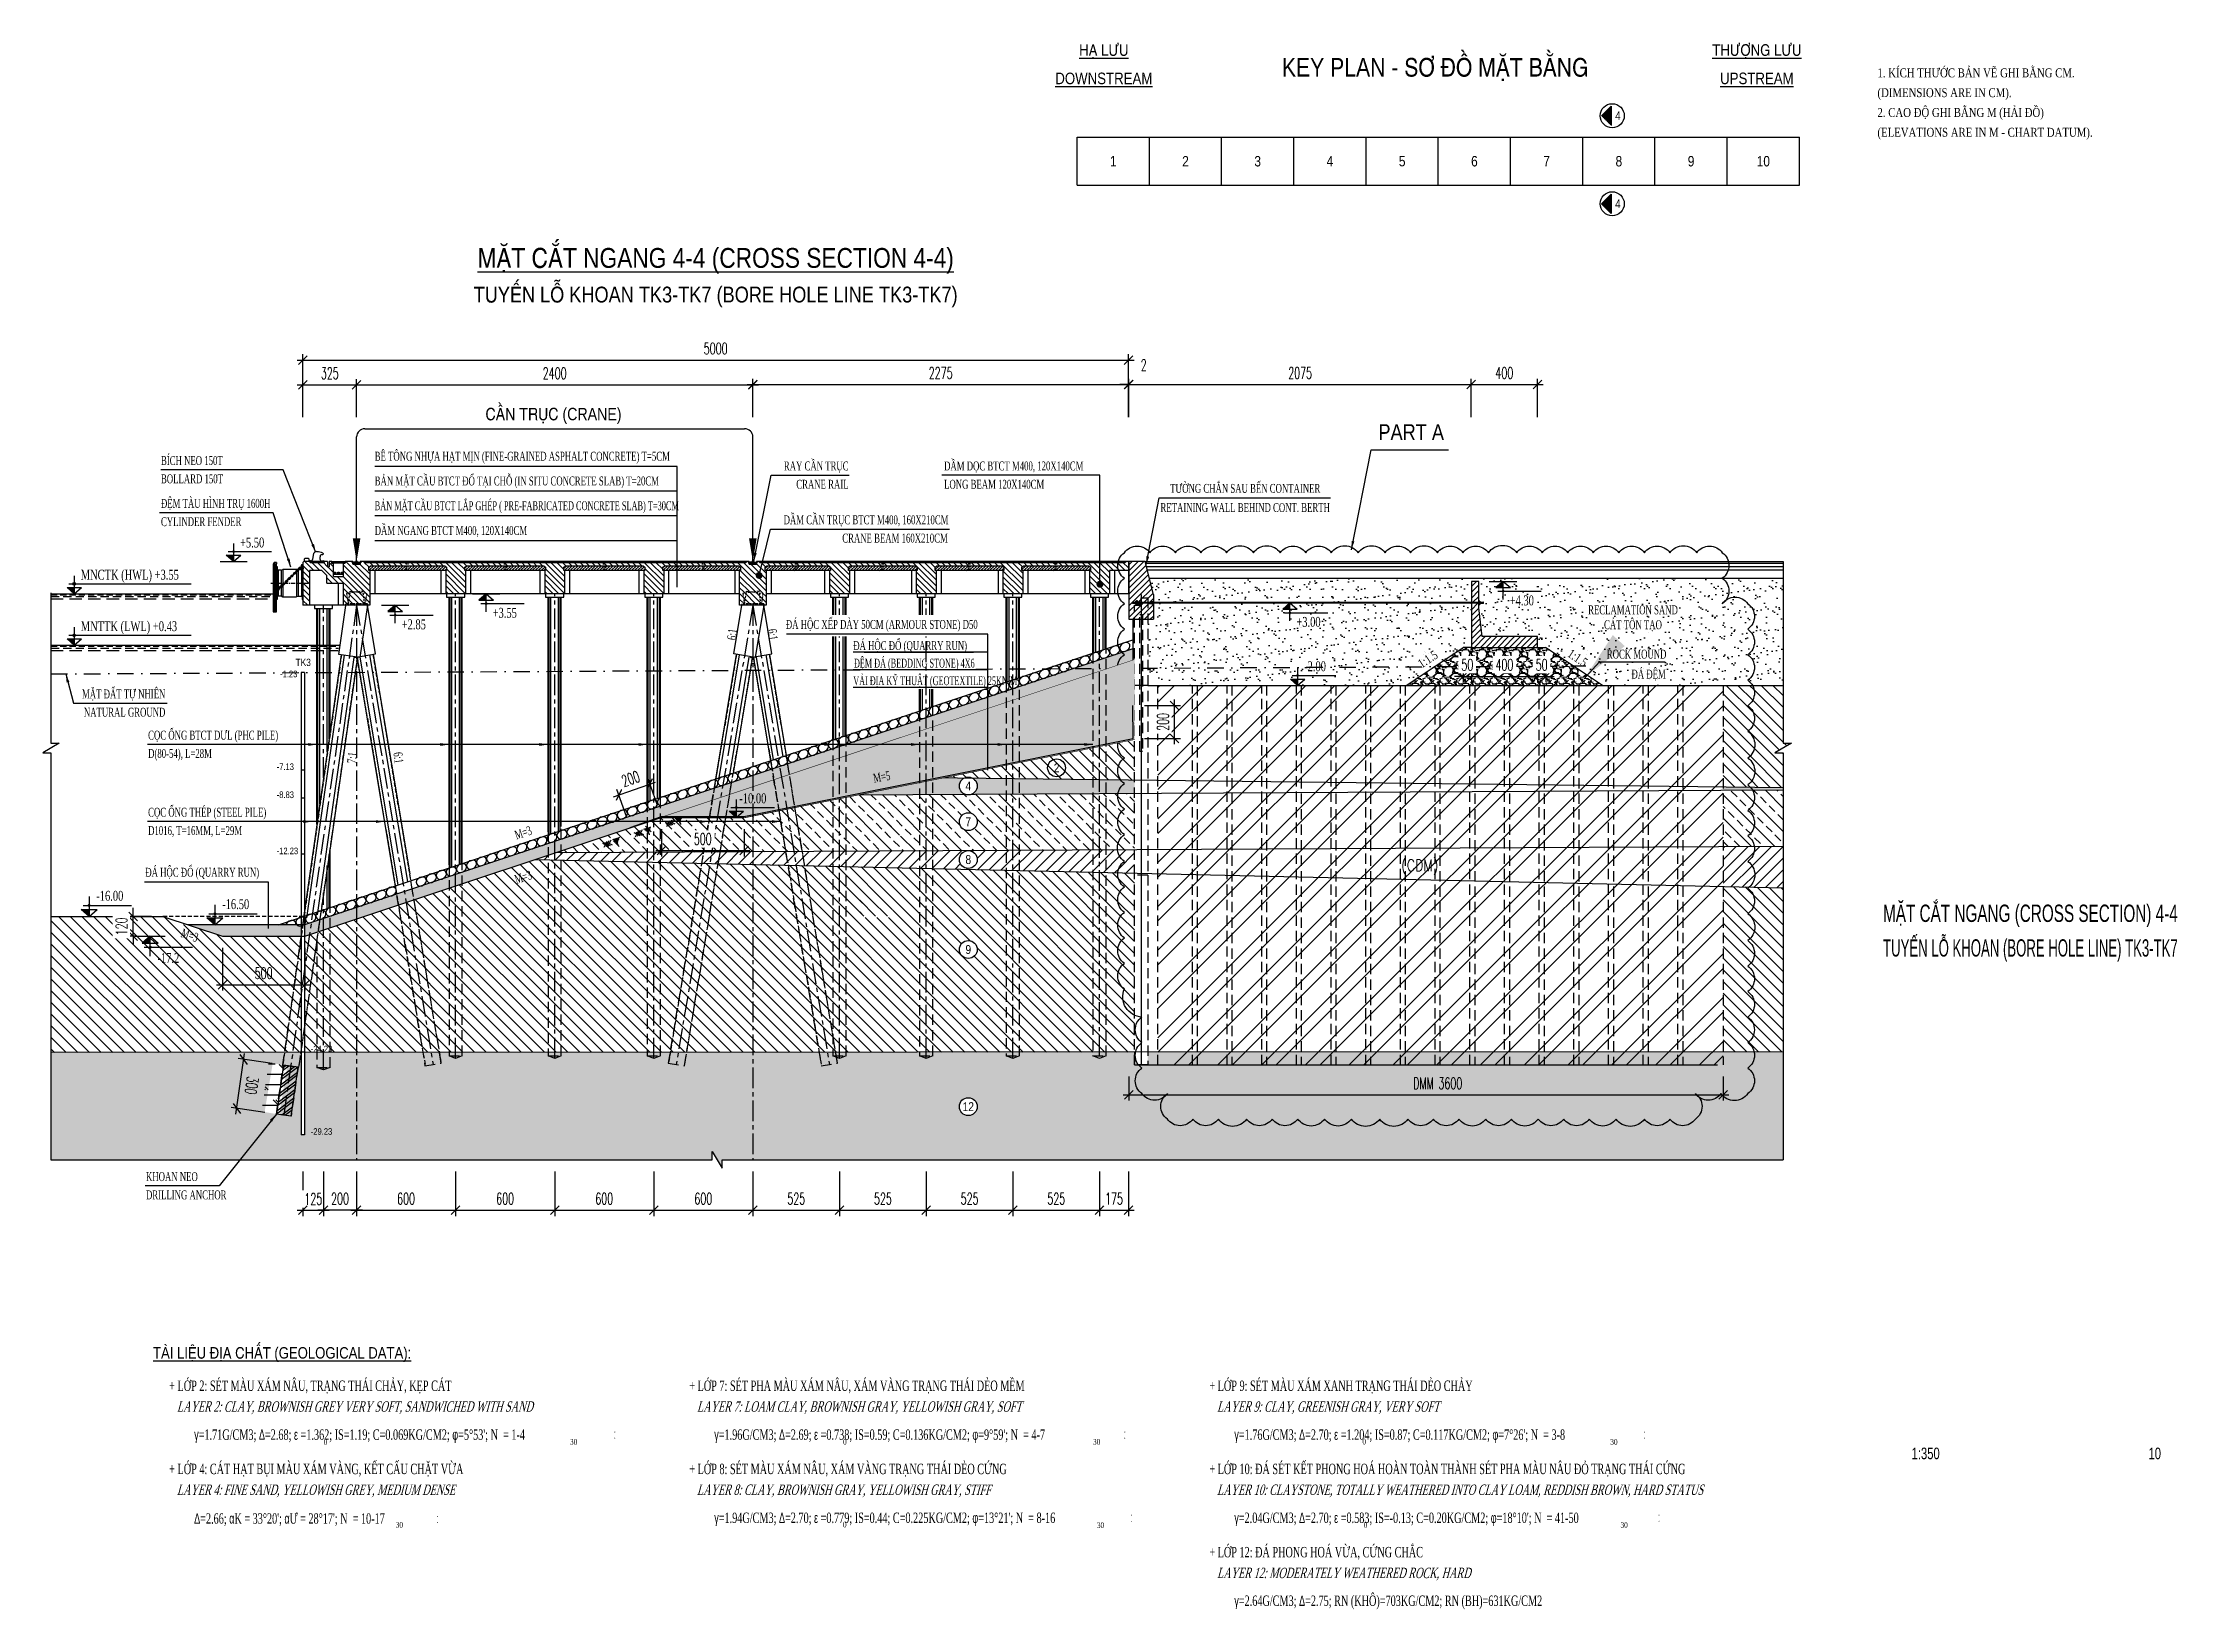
# Model space of a CAD drawing. Extents: x 9472 to 112692, y 46655 to 72187.
# Drawn here: x 53572 to 66501, y 62696 to 72187 of the extents above; entities that cross this region are included whole.
import ezdxf
from ezdxf.enums import TextEntityAlignment as Align

# ---------------------------------------------------------------- set-up
doc = ezdxf.new("R2010")
doc.units = 0
doc.header["$LTSCALE"] = 10
doc.header["$MEASUREMENT"] = 0
for name, pattern in [('CENTER', [2, 1.25, -0.25, 0.25, -0.25]), ('DASHDOT', [1, 0.5, -0.25, 0, -0.25]), ('HIDDEN', [0.375, 0.25, -0.125])]:
    doc.linetypes.add(name, pattern=pattern)
doc.layers.get('0').update_dxf_attribs({"color": 6, "linetype": 'CONTINUOUS'})
for name, color, linetype in [('Anchor wall', 6, 'CONTINUOUS'), ('Bao', 1, 'CONTINUOUS'), ('Border', 3, 'CONTINUOUS'), ('Center', 9, 'CENTER'), ('COBAN', 3, 'CONTINUOUS'), ('Da', 9, 'CONTINUOUS'), ('Dia chat', 8, 'CONTINUOUS'), ('Dim', 4, 'CONTINUOUS'), ('Hatch', 8, 'CONTINUOUS'), ('Hatch coc', 8, 'CONTINUOUS'), ('Khuat 151', 151, 'HIDDEN'), ('Khung', 1, 'CONTINUOUS'), ('Kich thuoc', 2, 'CONTINUOUS'), ('KT', 2, 'CONTINUOUS'), ('Lop dat', 171, 'CONTINUOUS'), ('Net tim', 6, 'CONTINUOUS'), ('Net vang', 8, 'CONTINUOUS'), ('P-T', 7, 'HIDDEN'), ('Pile D800', 30, 'CONTINUOUS'), ('Ray', 6, 'CONTINUOUS'), ('Text', 4, 'CONTINUOUS'), ('Tie rope', 6, 'CONTINUOUS'), ('Tim', 8, 'CENTER')]:
    doc.layers.add(name, color=color, linetype=linetype)
doc.styles.add('CMB-2', font='Vhavanb.ttf', dxfattribs={"width": 1.5, "height": 2})
doc.styles.add('Hung', font='Vharialn.ttf')
doc.styles.add('Kichthuoc', font='romans.shx', dxfattribs={"width": 0.6})
doc.styles.add('ROMANS', font='romans.shx', dxfattribs={"width": 0.8})
doc.styles.get("Standard").update_dxf_attribs({"font": 'vntimeh.shx', "width": 0.65})
doc.styles.add('Ten', font='Vharialn.ttf')
doc.styles.add('Vntimeh', font='vntimeh.shx', dxfattribs={"width": 0.75})
doc.linetypes.add('DAT_LINE', pattern='A,0.2,[2,g.shx,S=0.017,R=0,X=-0.017,Y=0],0.22', length=0.42)
doc.dimstyles.new('Dim 350', dxfattribs={"dimscale": 350, "dimtxt": 0.2, "dimasz": 0.15, "dimexe": 0.1, "dimexo": 0.2, "dimgap": 0.1, "dimtad": 1, "dimdec": 0, "dimlfac": -1, "dimzin": 0, "dimdsep": 46, "dimtxsty": 'Kichthuoc', "dimblk": 'OBLIQUE', "dimcen": 0.1, "dimdle": 0.1, "dimclrd": 2, "dimclre": 2, "dimclrt": 4, "dimadec": 0, "dimazin": 0, "dimtfac": 1, "dimtdec": 0, "dimtix": 1, "dimtmove": 2, "dimatfit": 3, "dimfxl": 1, "dimtfill": 1, "dimtolj": 1, "dimtzin": 0, "dimarcsym": 0})
doc.dimstyles.new('Dim A3-200', dxfattribs={"dimscale": 200, "dimtxt": 1.5, "dimasz": 1.5, "dimexe": 1.5, "dimexo": 2, "dimgap": 1, "dimtad": 1, "dimdec": 1, "dimdsep": 46, "dimtxsty": 'Vntimeh', "dimcen": 2.5, "dimclrd": 4, "dimclre": 4, "dimclrt": 7, "dimadec": 1, "dimazin": 2, "dimtfac": 1, "dimtdec": 1, "dimtix": 1, "dimtmove": 1, "dimatfit": 3, "dimfxl": 0.25, "dimtolj": 1, "dimtzin": 0, "dimlwd": -1, "dimlwe": -1, "dimarcsym": 0})
doc.dimstyles.new('Le 350', dxfattribs={"dimscale": 350, "dimtxt": 0.2, "dimasz": 0.15, "dimexe": 0.1, "dimexo": 0.2, "dimgap": 0.1, "dimtad": 1, "dimdec": 0, "dimzin": 0, "dimdsep": 46, "dimtxsty": 'Kichthuoc', "dimblk": 'ARCHTICK', "dimcen": 0, "dimdle": 0.1, "dimclrd": 2, "dimclre": 2, "dimclrt": 256, "dimadec": 0, "dimazin": 0, "dimtfac": 1, "dimtdec": 0, "dimtix": 1, "dimtmove": 2, "dimatfit": 3, "dimfxl": 1, "dimtolj": 1, "dimtzin": 0, "dimarcsym": 0})
pattern_1 = [(45, (-336610.8185, 18076.0106), (-1.1048543456, 1.1048543456), []), (135, (-336610.8185, 18076.0106), (-1.1048543456, -1.1048543456), [])]
pattern_2 = [(45, (-334210.8185, 18076.0106), (-1.1048543456, 1.1048543456), []), (135, (-334210.8185, 18076.0106), (-1.1048543456, -1.1048543456), [])]
pattern_3 = [(0, (59011.8338, 61018.25113), (0.15625, 0.3125), [0, -0.3125])]
pattern_4 = [(0, (0, 0), (0, 62.5), []), (135, (31.25, -31.25), (-125, -125), [88.38835, -88.38835]), (135, (46.88, -31.25), (-125, -125), [88.38835, -88.38835]), (135, (62.5, -31.25), (-125, -125), [88.38835, -88.38835])]
pattern_5 = [(45, (44100, 0), (-8.8388348, 8.8388348), [])]

msp = doc.modelspace()

# ---------------------------------------------------------------- texts
at = {"layer": 'Text'}
for s, height, style, p in [('%%uh¹ l\xadu', 70, 'Ten', (59999.1, 72107.4)), ('key plan - s¬ ®å mÆt b»ng', 112, 'Ten', (62006, 71981.8)), ('%%uth\xadîng l\xadu', 70, 'Ten', (63954.5, 72107.4)), ('%%Udownstream', 70, 'Ten', (59999.1, 71935.4)), ('%%Uupstream', 70, 'Ten', (63954.5, 71935.4)), ('%%UMÆt c¾t ngang 4-4 (cross section 4-4)', 120, 'Hung', (57648.2, 70822.9)), ('tuyÕn lç khoan TK3-TK7 (BORE HOLE LINE TK3-TK7)', 96, 'Ten', (57648.2, 70612.9)), ('cÇn trôc (crane)', 75, 'Ten', (56665.8, 69899.6)), ('TK3', 44, 'Ten', (55150, 68410.6))]:
    msp.add_text(s, height=height, dxfattribs=dict(at, style=style)).set_placement(p, align=Align.CENTER)
for s, height, width, p in [('1. kÝch th\xadíc b¶n vÏ ghi b»ng cm.', 54, 0.8, (64684.9, 71977)), ('(dimensions are in cm).', 54, 0.8, (64684.9, 71857)), ('2. cao ®é ghi b»ng m (h¶i ®å)', 54, 0.8, (64684.9, 71737)), ('(elevations are in m - chart datum).', 54, 0.8, (64684.9, 71617)), ('bÝch neo 150t', 54, 0.65, (54288.4, 69628.4)), ('bª t«ng nhùa h¹t mÞn (fine-grained asphalt concrete) t=5cm', 54, 0.65, (55582.8, 69654.6)), ('bollard 150t', 54, 0.65, (54288.4, 69517.6)), ('b¶n mÆt cÇu btct ®æ t¹i chç (in situ concrete slab) t=20cm', 54, 0.65, (55582.8, 69504.6)), ('dÇm däc btct m400, 120x140cm', 54, 0.65, (59031.7, 69595.5)), ('®Öm tµu h×nh trô 1600h', 54, 0.65, (54288.4, 69368.8)), ('long beam 120x140cm', 54, 0.65, (59031.7, 69484.7)), ('cylinder fender', 54, 0.65, (54288.4, 69258)), ('b¶n mÆt cÇu btct l¾p ghÐp ( pre-fabricated concrete slab) t=30cm', 54, 0.58, (55582.8, 69354.6)), ('+5.50', 60, 0.7, (54767.2, 69128.9)), ('dÇm ngang btct m400, 120x140cm', 54, 0.65, (55582.8, 69204.6)), ('mnctk (hwl) +3.55', 60, 0.7, (53802.4, 68933.9)), ('+4.30', 60, 0.7, (62457.2, 68777.9)), ('mnttk (lwl) +0.43', 60, 0.7, (53802.4, 68621.9)), ('+2.85', 60, 0.7, (55746.2, 68632.9)), ('+3.55', 60, 0.7, (56297.3, 68702.9)), ('+3.00', 60, 0.7, (61165.3, 68647.9)), ('cäc èng btct d\xadl (phc pile)', 54, 0.65, (54210.5, 67964.7)), ('d(80-54), l=28m', 54, 0.65, (54210.5, 67853.9)), ('cäc èng thÐp (steel pile)', 54, 0.65, (54210.5, 67497.8)), ('d1016, t=16mm, l=29m', 54, 0.65, (54210.5, 67387)), ('®¸ héc ®æ (quarry run)', 54, 0.65, (54193.7, 67133.9)), ('-16.00', 60, 0.7, (53896.5, 66988.4)), ('-16.50', 60, 0.7, (54659, 66937.9)), ('-17.2', 60, 0.7, (54267.1, 66611.7)), ('khoan neo', 54, 0.65, (54197.7, 65290.2)), ('drilling anchor', 54, 0.65, (54197.7, 65179.4)), ('+ líp 2: sÐt mµu x¸m n©u, tr¹ng th¸i ch¶y, kÑp c¸t', 63, 0.65, (54338.2, 64018.7)), ('+ líp 7: sÐt pha mµu x¸m n©u, x¸m vµng tr¹ng th¸i dÎo mÒm', 63, 0.65, (57488.2, 64018.7)), ('+ líp 9: sÐt mµu x¸m xanh tr¹ng th¸i dÎo ch¶y', 63, 0.65, (60638.2, 64018.7)), ('.', 34.7, 0.7, (57031.6, 63767.2)), ('.', 34.7, 0.7, (60120.5, 63767.2)), ('.', 34.7, 0.7, (63269, 63767.2)), ('0', 34.7, 0.7, (55273.6, 63693.1)), ('30', 34.65, 0.7, (56765.9, 63693.1)), ('.', 34.7, 0.7, (57031.6, 63730.4)), ('0', 34.7, 0.7, (58419.7, 63693.1)), ('30', 34.65, 0.7, (59933.7, 63693.1)), ('.', 34.7, 0.7, (60120.5, 63730.4)), ('0', 34.7, 0.7, (61565.1, 63694.2)), ('30', 34.65, 0.7, (63066.4, 63692.5)), ('.', 34.7, 0.7, (63269, 63730.4)), ('+ líp 4: c¸t h¹t bôi mµu x¸m vµng, kÕt cÊu chÆt võa', 63, 0.65, (54338.2, 63514.7)), ('+ líp 8: sÐt mµu x¸m n©u, x¸m vµng tr¹ng th¸i dÎo cøng', 63, 0.65, (57488.2, 63514.7)), ('+ líp 10: ®¸ sÐt kÕt phong ho¸ hoµn toµn thµnh sÐt pha mµu n©u ®á tr¹ng th¸i cøng', 63, 0.65, (60638.2, 63514.7)), ('30', 34.65, 0.7, (55709.9, 63190.2)), ('.', 34.7, 0.7, (55956.6, 63255.9)), ('.', 34.7, 0.7, (55956.6, 63219.1)), ('0', 34.7, 0.7, (58418.8, 63191.3)), ('30', 34.65, 0.7, (59956.8, 63188.1)), ('.', 34.7, 0.7, (60160.4, 63263.2)), ('.', 34.7, 0.7, (60160.4, 63226.4)), ('0', 34.7, 0.7, (61573.4, 63190.2)), ('30', 34.65, 0.7, (63128.3, 63189.2)), ('.', 34.7, 0.7, (63356.5, 63263.2)), ('.', 34.7, 0.7, (63356.5, 63226.4)), ('+ líp 12: ®¸ phong ho¸ võa, cøng ch¾c', 63, 0.65, (60638.2, 63010.7))]:
    msp.add_text(s, height=height, dxfattribs=dict(at, width=width)).set_placement(p)
at = {"layer": 'Text', "style": 'Ten'}
for p in [(63112.8, 71744), (63112.8, 71210.7)]:
    msp.add_text('4', height=52.5, dxfattribs=at).set_placement(p, align=Align.MIDDLE_CENTER)
for s, height, p in [('1', 63, (60056.1, 71468.8)), ('2', 63, (60493.6, 71468.8)), ('3', 63, (60931.1, 71468.8)), ('4', 63, (61368.6, 71468.8)), ('5', 63, (61806.1, 71468.8)), ('6', 63, (62243.6, 71468.8)), ('7', 63, (62681.1, 71468.8)), ('8', 63, (63118.6, 71468.8)), ('9', 63, (63556.1, 71468.8)), ('10', 63, (63993.6, 71468.8)), ('4', 54, (59178.1, 67683.7)), ('7', 54, (59178.1, 67467.2)), ('8', 54, (59178.1, 67238)), ('9', 54, (59178.1, 66692.8)), ('12', 54, (59178.1, 65741.2))]:
    msp.add_text(s, height=height, dxfattribs=at).set_placement(p, align=Align.MIDDLE)
at = {"layer": 'Text', "width": 0.65}
for s, p in [('ray cÇn trôc', (58453, 69595.5)), ('crane rail', (58453, 69484.7)), ('dÇm cÇn trôc btct m400, 160x210cm', (59058.1, 69269.2)), ('crane beam 160x210cm', (59054, 69158.4)), ('mÆt ®Êt tù nhiªn', (54314.9, 68214.4)), ('natural ground', (54314.9, 68103.6))]:
    msp.add_text(s, height=54, dxfattribs=at).set_placement(p, align=Align.RIGHT)
for s, p in [('t\xadêng ch¾n sau bÕn container', (60855.4, 69459.7)), ('retaining wall behind cont. berth', (60855.4, 69343.6))]:
    msp.add_text(s, height=54, dxfattribs=at).set_placement(p, align=Align.CENTER)
for s, rotation, p in [('6:1', 82.87498, (57769.9, 68565.4)), ('6:1', 277.12502, (57963.3, 68631.7)), ('7:1', 84.2072, (55468.9, 67818.7)), ('6:1', 277.12502, (55696.2, 67885.4)), ('m=3', 18.43495, (56441.6, 67358.9)), ('m=3', 18.43495, (56441.6, 67089.3))]:
    msp.add_text(s, height=54, rotation=rotation, dxfattribs=at).set_placement(p)
at = {"layer": 'Text', "style": 'Ten'}
for s, height, p in [('-1.23', 40, (55010.1, 68342.6)), ('-7.13', 40, (54989.3, 67780.4)), ('-8.83', 40, (54989.3, 67610.4)), ('-12.23', 40, (54989.3, 67270.4)), ('-24.23', 40, (55195.7, 66070.4)), ('-29.23', 40, (55195.7, 65570.4)), ('%%uTµi liÖu ®Þa chÊt (geological data):', 69.3, (54240.3, 64214.8))]:
    msp.add_text(s, height=height, dxfattribs=at).set_placement(p)
at = {"layer": 'Text', "style": 'CMB-2'}
for s, width, p, p2 in [('MÆt c¾t ngang (cross section) 4-4', 0.663152, (64718.7, 66860.1), (66503.7, 66860.1)), ('TuyÕn lç khoan (bore hole line) TK3-TK7', 0.601506, (64718.7, 66650.1), (66503.7, 66650.1))]:
    msp.add_text(s, height=105, dxfattribs=dict(at, width=width)).set_placement(p, p2, align=Align.FIT)
at = {"layer": 'Text', "width": 0.65}
msp.add_text('m=3', height=54, rotation=341.56505, dxfattribs=at).set_placement((54454, 66753.3), align=Align.CENTER)
at = {"layer": 'Text', "oblique": 15, "width": 0.65}
for s, p in [('   layer 2: clay, brownish grey very soft, sandwiched with sand', (54338.2, 63892.7)), ('   layer 7: loam clay, brownish gray, yellowish gray, soft', (57488.2, 63892.7)), ('   layer 9: clay, greenish gray, very soft', (60638.2, 63892.7)), ('   layer 4: fine sand, yellowish grey, medium dense', (54338.2, 63388.7)), ('   layer 8: clay, brownish gray, yellowish gray, stiff', (57488.2, 63388.7)), ('   layer 10: claystone, totally weathered into clay loam, reddish brown, hard status', (60638.2, 63388.7)), ('   layer 12: moderately weathered rock, hard', (60638.2, 62884.7))]:
    msp.add_text(s, height=63, dxfattribs=at).set_placement(p)
at = {"layer": 'Text', "style": 'Ten', "width": 0.85}
for s, p in [('1:350', (64976.7, 63605.1)), ('10', (66364.4, 63605.1))]:
    msp.add_text(s, height=70, dxfattribs=at).set_placement(p, align=Align.CENTER)
at = {"layer": 'Text', "char_height": 63, "width": 13860, "attachment_point": 7}
for s, insert in [("{\\Fgreeks.shx|c1;g}=1.71g/cm3; {\\Fgreeks.shx|c0;D}=2.68; {\\Fgreeks.shx|c1;e} =1.362; iS=1.19; C=0.069kg/cm2; {\\Fgreeks.shx|c1;f}=5°53'; n  = 1-4", (54489.4, 63703.7)), ("{\\Fgreeks.shx|c1;g}=1.96g/cm3; {\\Fgreeks.shx|c0;D}=2.69; {\\Fgreeks.shx|c1;e} =0.738; iS=0.59; C=0.136kg/cm2; {\\Fgreeks.shx|c1;f}=9°59'; n  = 4-7", (57639.4, 63703.7)), ("{\\Fgreeks|c0;g}=1.76g/cm3; {\\Fgreeks|c0;D}=2.70; {\\Fgreeks|c0;e} =1.204; iS=0.87; C=0.117kg/cm2; {\\Fgreeks|c0;f}=7°26'; n  = 3-8", (60789.4, 63703.7)), ("{\\Fgreeks|c0;D}=2.66; {\\fSymbol|b0|i0|c2|p18;a}K = 33%%D20'; {\\fSymbol|b0|i0|c2|p18;a}¦ = 28%%D17'; n  = 10-17", (54489.4, 63199.7)), ("{\\Fgreeks.shx|c1;g}=1.94g/cm3; {\\Fgreeks.shx|c0;D}=2.70; {\\Fgreeks.shx|c1;e} =0.779; iS=0.44; C=0.225kg/cm2; {\\Fgreeks.shx|c1;f}=13°21'; n  = 8-16", (57639.4, 63199.7)), ("{\\Fgreeks.shx|c1;g}=2.04g/cm3; {\\Fgreeks.shx|c0;D}=2.70; {\\Fgreeks.shx|c1;e} =0.583; iS=-0.13; C=0.20kg/cm2; {\\Fgreeks.shx|c1;f}=18°10'; n  = 41-50", (60789.4, 63199.7)), ('{\\Fgreeks|c0;g}=2.64g/cm3; {\\Fgreeks|c0;D}=2.75; rN (KH¤)=703kg/cm2; rN (BH)=631kg/cm2', (60789.4, 62695.7))]:
    msp.add_mtext(s, dxfattribs=dict(at, insert=insert))

# ---------------------------------------------------------------- blocks, each defined once
blk = doc.blocks.new('_Oblique')
at = {"color": 0, "linetype": 'ByBlock', "lineweight": -2}
blk.add_line((-0.5, -0.5), (0.5, 0.5), dxfattribs=at)
blk = doc.blocks.new('*D66')
at = {"layer": 'Kich thuoc', "color": 2, "lineweight": -2}
for p, q in [((56673, 65349), (56673, 65078)), ((57273, 65349), (57273, 65078)), ((56638, 65113), (57308, 65113))]:
    blk.add_line(p, q, dxfattribs=at)
at = {"layer": 'Kich thuoc', "color": 2, "lineweight": -2, "xscale": 52.5, "yscale": 52.5, "zscale": 52.5, "rotation": 180}
blk.add_blockref('_Oblique', (56673, 65113), dxfattribs=at)
at = {"layer": 'Kich thuoc', "color": 2, "lineweight": -2, "xscale": 52.5, "yscale": 52.5, "zscale": 52.5}
blk.add_blockref('_Oblique', (57273, 65113), dxfattribs=at)
at = {"layer": 'Kich thuoc', "color": 4, "insert": (56973, 65183), "char_height": 70, "attachment_point": 5, "style": 'Kichthuoc', "bg_fill": 3, "box_fill_scale": 1.25, "bg_fill_color": 9, "bg_fill_true_color": 13158600, "bg_fill_transparency": 11732736}
blk.add_mtext('\\A1;600', dxfattribs=at)
blk = doc.blocks.new('*D67')
at = {"layer": 'Kich thuoc', "color": 2, "lineweight": -2}
for p, q in [((54742, 65696), (54795, 66062)), ((54961, 66003), (54755, 66032)), ((54918, 65706), (54713, 65735))]:
    blk.add_line(p, q, dxfattribs=at)
at = {"layer": 'Kich thuoc', "color": 2, "lineweight": -2, "xscale": 52.5, "yscale": 52.5, "zscale": 52.5}
for p, rotation in [((54790, 66027), 81.86989779202536), ((54747, 65730), 261.8698977920254)]:
    blk.add_blockref('_Oblique', p, dxfattribs=dict(at, rotation=rotation))
at = {"layer": 'Kich thuoc', "color": 4, "insert": (54838, 65869), "char_height": 70, "attachment_point": 5, "rotation": 261.8699, "style": 'Kichthuoc', "bg_fill": 3, "box_fill_scale": 1.25, "bg_fill_color": 9, "bg_fill_true_color": 13158600, "bg_fill_transparency": 3851248}
blk.add_mtext('\\A1;300', dxfattribs=at)
blk = doc.blocks.new('*D68')
at = {"layer": 'Kich thuoc', "color": 2, "lineweight": -2}
for p, q in [((54660, 66703), (54660, 66445)), ((55160, 66703), (55160, 66445)), ((54625, 66480), (55195, 66480))]:
    blk.add_line(p, q, dxfattribs=at)
at = {"layer": 'Kich thuoc', "color": 2, "lineweight": -2, "xscale": 52.5, "yscale": 52.5, "zscale": 52.5, "rotation": 180}
blk.add_blockref('_Oblique', (54660, 66480), dxfattribs=at)
at = {"layer": 'Kich thuoc', "color": 2, "lineweight": -2, "xscale": 52.5, "yscale": 52.5, "zscale": 52.5}
blk.add_blockref('_Oblique', (55160, 66480), dxfattribs=at)
at = {"layer": 'Kich thuoc', "color": 4, "insert": (54910, 66550), "char_height": 70, "attachment_point": 5, "style": 'Kichthuoc', "bg_fill": 3, "box_fill_scale": 1.25, "bg_fill_color": 9, "bg_fill_true_color": 13158600, "bg_fill_transparency": 3834096}
blk.add_mtext('\\A1;500', dxfattribs=at)
blk = doc.blocks.new('_ArchTick')
at = {"color": 0, "linetype": 'ByBlock', "const_width": 0.15}
blk.add_lwpolyline([(-0.5, -0.5), (0.5, 0.5)], dxfattribs=at)
blk = doc.blocks.new('*D69')
at = {"layer": 'Hatch', "color": 2, "lineweight": -2}
for p, q in [((54230, 66893), (54084, 66893)), ((54119, 66893), (54119, 66946)), ((54119, 66773), (54119, 66893)), ((54140, 66773), (54084, 66773)), ((54119, 66773), (54119, 66721))]:
    blk.add_line(p, q, dxfattribs=at)
at = {"layer": 'Hatch', "color": 2, "lineweight": -2, "xscale": 52.5, "yscale": 52.5, "zscale": 52.5}
for p, rotation in [((54119, 66893), 270), ((54119, 66773), 90)]:
    blk.add_blockref('_Oblique', p, dxfattribs=dict(at, rotation=rotation))
at = {"layer": 'Hatch', "color": 4, "insert": (54049, 66833), "char_height": 70, "attachment_point": 5, "rotation": 90, "style": 'Kichthuoc', "bg_fill": 3, "box_fill_scale": 1.25, "bg_fill_color": 9, "bg_fill_true_color": 13158600, "bg_fill_transparency": 11732736}
blk.add_mtext('\\A1;120', dxfattribs=at)
blk = doc.blocks.new('*D70')
at = {"layer": 'Kich thuoc', "color": 2, "lineweight": -2}
for p, q in [((55473, 65349), (55473, 65078)), ((56073, 65349), (56073, 65078)), ((55438, 65113), (56108, 65113))]:
    blk.add_line(p, q, dxfattribs=at)
at = {"layer": 'Kich thuoc', "color": 2, "lineweight": -2, "xscale": 52.5, "yscale": 52.5, "zscale": 52.5, "rotation": 180}
blk.add_blockref('_Oblique', (55473, 65113), dxfattribs=at)
at = {"layer": 'Kich thuoc', "color": 2, "lineweight": -2, "xscale": 52.5, "yscale": 52.5, "zscale": 52.5}
blk.add_blockref('_Oblique', (56073, 65113), dxfattribs=at)
at = {"layer": 'Kich thuoc', "color": 4, "insert": (55773, 65183), "char_height": 70, "attachment_point": 5, "style": 'Kichthuoc', "bg_fill": 3, "box_fill_scale": 1.25, "bg_fill_color": 9, "bg_fill_true_color": 13158600, "bg_fill_transparency": 623241}
blk.add_mtext('\\A1;600', dxfattribs=at)
blk = doc.blocks.new('*D71')
at = {"layer": 'Kich thuoc', "color": 2, "lineweight": -2}
for p, q in [((55148, 65349), (55148, 65078)), ((55273, 65349), (55273, 65078)), ((55113, 65113), (55308, 65113))]:
    blk.add_line(p, q, dxfattribs=at)
at = {"layer": 'Kich thuoc', "color": 4, "insert": (55211, 65182), "char_height": 70, "attachment_point": 5, "style": 'Kichthuoc', "bg_fill": 3, "box_fill_scale": 1.25, "bg_fill_color": 9, "bg_fill_true_color": 13158600, "bg_fill_transparency": 5013532}
blk.add_mtext('\\A1;125', dxfattribs=at)
at = {"layer": 'Kich thuoc', "color": 2, "lineweight": -2, "xscale": 52.5, "yscale": 52.5, "zscale": 52.5, "rotation": 180}
blk.add_blockref('_Oblique', (55148, 65113), dxfattribs=at)
at = {"layer": 'Kich thuoc', "color": 2, "lineweight": -2, "xscale": 52.5, "yscale": 52.5, "zscale": 52.5}
blk.add_blockref('_Oblique', (55273, 65113), dxfattribs=at)
blk = doc.blocks.new('*D72')
at = {"layer": 'Kich thuoc', "color": 2, "lineweight": -2}
for p, q in [((56073, 65349), (56073, 65078)), ((56673, 65349), (56673, 65078)), ((56038, 65113), (56708, 65113))]:
    blk.add_line(p, q, dxfattribs=at)
at = {"layer": 'Kich thuoc', "color": 2, "lineweight": -2, "xscale": 52.5, "yscale": 52.5, "zscale": 52.5, "rotation": 180}
blk.add_blockref('_Oblique', (56073, 65113), dxfattribs=at)
at = {"layer": 'Kich thuoc', "color": 2, "lineweight": -2, "xscale": 52.5, "yscale": 52.5, "zscale": 52.5}
blk.add_blockref('_Oblique', (56673, 65113), dxfattribs=at)
at = {"layer": 'Kich thuoc', "color": 4, "insert": (56373, 65183), "char_height": 70, "attachment_point": 5, "style": 'Kichthuoc', "bg_fill": 3, "box_fill_scale": 1.25, "bg_fill_color": 9, "bg_fill_true_color": 13158600, "bg_fill_transparency": 5599924}
blk.add_mtext('\\A1;600', dxfattribs=at)
blk = doc.blocks.new('*D73')
at = {"layer": 'Kich thuoc', "color": 2, "lineweight": -2}
for p, q in [((59973, 65349), (59973, 65078)), ((60148, 65349), (60148, 65078)), ((59938, 65113), (60183, 65113))]:
    blk.add_line(p, q, dxfattribs=at)
at = {"layer": 'Kich thuoc', "color": 2, "lineweight": -2, "xscale": 52.5, "yscale": 52.5, "zscale": 52.5, "rotation": 180}
blk.add_blockref('_Oblique', (59973, 65113), dxfattribs=at)
at = {"layer": 'Kich thuoc', "color": 2, "lineweight": -2, "xscale": 52.5, "yscale": 52.5, "zscale": 52.5}
blk.add_blockref('_Oblique', (60148, 65113), dxfattribs=at)
at = {"layer": 'Kich thuoc', "color": 4, "insert": (60061, 65183), "char_height": 70, "attachment_point": 5, "style": 'Kichthuoc', "bg_fill": 3, "box_fill_scale": 1.25, "bg_fill_color": 9, "bg_fill_true_color": 13158600, "bg_fill_transparency": 11732736}
blk.add_mtext('\\A1;175', dxfattribs=at)
blk = doc.blocks.new('*D74')
at = {"layer": 'Kich thuoc', "color": 2, "lineweight": -2}
for p, q in [((57873, 65349), (57873, 65078)), ((58398, 65349), (58398, 65078)), ((57838, 65113), (58433, 65113))]:
    blk.add_line(p, q, dxfattribs=at)
at = {"layer": 'Kich thuoc', "color": 2, "lineweight": -2, "xscale": 52.5, "yscale": 52.5, "zscale": 52.5, "rotation": 180}
blk.add_blockref('_Oblique', (57873, 65113), dxfattribs=at)
at = {"layer": 'Kich thuoc', "color": 2, "lineweight": -2, "xscale": 52.5, "yscale": 52.5, "zscale": 52.5}
blk.add_blockref('_Oblique', (58398, 65113), dxfattribs=at)
at = {"layer": 'Kich thuoc', "color": 4, "insert": (58136, 65183), "char_height": 70, "attachment_point": 5, "style": 'Kichthuoc', "bg_fill": 3, "box_fill_scale": 1.25, "bg_fill_color": 9, "bg_fill_true_color": 13158600, "bg_fill_transparency": 11732736}
blk.add_mtext('\\A1;525', dxfattribs=at)
blk = doc.blocks.new('*D75')
at = {"layer": 'Kich thuoc', "color": 2, "lineweight": -2}
for p, q in [((57273, 65349), (57273, 65078)), ((57873, 65349), (57873, 65078)), ((57238, 65113), (57908, 65113))]:
    blk.add_line(p, q, dxfattribs=at)
at = {"layer": 'Kich thuoc', "color": 2, "lineweight": -2, "xscale": 52.5, "yscale": 52.5, "zscale": 52.5, "rotation": 180}
blk.add_blockref('_Oblique', (57273, 65113), dxfattribs=at)
at = {"layer": 'Kich thuoc', "color": 2, "lineweight": -2, "xscale": 52.5, "yscale": 52.5, "zscale": 52.5}
blk.add_blockref('_Oblique', (57873, 65113), dxfattribs=at)
at = {"layer": 'Kich thuoc', "color": 4, "insert": (57573, 65183), "char_height": 70, "attachment_point": 5, "style": 'Kichthuoc', "bg_fill": 3, "box_fill_scale": 1.25, "bg_fill_color": 9, "bg_fill_true_color": 13158600, "bg_fill_transparency": 3893024}
blk.add_mtext('\\A1;600', dxfattribs=at)
blk = doc.blocks.new('*D76')
at = {"layer": 'Kich thuoc', "color": 2, "lineweight": -2}
for p, q in [((58923, 65349), (58923, 65078)), ((59448, 65349), (59448, 65078)), ((58888, 65113), (59483, 65113))]:
    blk.add_line(p, q, dxfattribs=at)
at = {"layer": 'Kich thuoc', "color": 2, "lineweight": -2, "xscale": 52.5, "yscale": 52.5, "zscale": 52.5, "rotation": 180}
blk.add_blockref('_Oblique', (58923, 65113), dxfattribs=at)
at = {"layer": 'Kich thuoc', "color": 2, "lineweight": -2, "xscale": 52.5, "yscale": 52.5, "zscale": 52.5}
blk.add_blockref('_Oblique', (59448, 65113), dxfattribs=at)
at = {"layer": 'Kich thuoc', "color": 4, "insert": (59186, 65183), "char_height": 70, "attachment_point": 5, "style": 'Kichthuoc', "bg_fill": 3, "box_fill_scale": 1.25, "bg_fill_color": 9, "bg_fill_true_color": 13158600, "bg_fill_transparency": 5599940}
blk.add_mtext('\\A1;525', dxfattribs=at)
blk = doc.blocks.new('*D77')
at = {"layer": 'Kich thuoc', "color": 2, "lineweight": -2}
for p, q in [((58398, 65349), (58398, 65078)), ((58923, 65349), (58923, 65078)), ((58363, 65113), (58958, 65113))]:
    blk.add_line(p, q, dxfattribs=at)
at = {"layer": 'Kich thuoc', "color": 2, "lineweight": -2, "xscale": 52.5, "yscale": 52.5, "zscale": 52.5, "rotation": 180}
blk.add_blockref('_Oblique', (58398, 65113), dxfattribs=at)
at = {"layer": 'Kich thuoc', "color": 2, "lineweight": -2, "xscale": 52.5, "yscale": 52.5, "zscale": 52.5}
blk.add_blockref('_Oblique', (58923, 65113), dxfattribs=at)
at = {"layer": 'Kich thuoc', "color": 4, "insert": (58661, 65183), "char_height": 70, "attachment_point": 5, "style": 'Kichthuoc', "bg_fill": 3, "box_fill_scale": 1.25, "bg_fill_color": 9, "bg_fill_true_color": 13158600, "bg_fill_transparency": 3884992}
blk.add_mtext('\\A1;525', dxfattribs=at)
blk = doc.blocks.new('*D78')
at = {"layer": 'Kich thuoc', "color": 2, "lineweight": -2}
for p, q in [((59448, 65349), (59448, 65078)), ((59973, 65349), (59973, 65078)), ((59413, 65113), (60008, 65113))]:
    blk.add_line(p, q, dxfattribs=at)
at = {"layer": 'Kich thuoc', "color": 2, "lineweight": -2, "xscale": 52.5, "yscale": 52.5, "zscale": 52.5, "rotation": 180}
blk.add_blockref('_Oblique', (59448, 65113), dxfattribs=at)
at = {"layer": 'Kich thuoc', "color": 2, "lineweight": -2, "xscale": 52.5, "yscale": 52.5, "zscale": 52.5}
blk.add_blockref('_Oblique', (59973, 65113), dxfattribs=at)
at = {"layer": 'Kich thuoc', "color": 4, "insert": (59711, 65183), "char_height": 70, "attachment_point": 5, "style": 'Kichthuoc', "bg_fill": 3, "box_fill_scale": 1.25, "bg_fill_color": 9, "bg_fill_true_color": 13158600, "bg_fill_transparency": 3878416}
blk.add_mtext('\\A1;525', dxfattribs=at)
blk = doc.blocks.new('*D79')
at = {"layer": 'Kich thuoc', "color": 2, "lineweight": -2}
for p, q in [((55113, 70264), (60183, 70264)), ((55148, 69918), (55148, 70299)), ((60148, 69918), (60148, 70299))]:
    blk.add_line(p, q, dxfattribs=at)
at = {"layer": 'Kich thuoc', "color": 2, "lineweight": -2, "xscale": 52.5, "yscale": 52.5, "zscale": 52.5, "rotation": 180}
blk.add_blockref('_Oblique', (55148, 70264), dxfattribs=at)
at = {"layer": 'Kich thuoc', "color": 2, "lineweight": -2, "xscale": 52.5, "yscale": 52.5, "zscale": 52.5}
blk.add_blockref('_Oblique', (60148, 70264), dxfattribs=at)
at = {"layer": 'Kich thuoc', "color": 4, "insert": (57648, 70334), "char_height": 70, "attachment_point": 5, "style": 'Kichthuoc', "bg_fill": 3, "box_fill_scale": 1.25, "bg_fill_color": 9, "bg_fill_true_color": 13158600, "bg_fill_transparency": 622452}
blk.add_mtext('\\A1;5000', dxfattribs=at)
blk = doc.blocks.new('*D80')
at = {"layer": 'Kich thuoc', "color": 2, "lineweight": -2}
for p, q in [((55438, 70114), (57908, 70114)), ((55473, 69918), (55473, 70149)), ((57873, 69918), (57873, 70149))]:
    blk.add_line(p, q, dxfattribs=at)
at = {"layer": 'Kich thuoc', "color": 2, "lineweight": -2, "xscale": 52.5, "yscale": 52.5, "zscale": 52.5, "rotation": 180}
blk.add_blockref('_Oblique', (55473, 70114), dxfattribs=at)
at = {"layer": 'Kich thuoc', "color": 2, "lineweight": -2, "xscale": 52.5, "yscale": 52.5, "zscale": 52.5}
blk.add_blockref('_Oblique', (57873, 70114), dxfattribs=at)
at = {"layer": 'Kich thuoc', "color": 4, "insert": (56673, 70184), "char_height": 70, "attachment_point": 5, "style": 'Kichthuoc', "bg_fill": 3, "box_fill_scale": 1.25, "bg_fill_color": 9, "bg_fill_true_color": 13158600, "bg_fill_transparency": 5600456}
blk.add_mtext('\\A1;2400', dxfattribs=at)
blk = doc.blocks.new('Ray A120')
at = {"layer": 'Ray'}
for p, q in [((-110, 9), (-110, 0)), ((-110, 0), (110, 0)), ((-105, 15), (-60, 20)), ((-60, 93), (-60, 62)), ((-60, 20), (-42, 27)), ((-56, 56), (-43, 52)), ((-36, 42), (-36, 37)), ((36, 42), (36, 37)), ((42, 27), (60, 20)), ((56, 56), (43, 52)), ((60, 93), (60, 62)), ((60, 20), (105, 15)), ((110, 0), (110, 9))]:
    blk.add_line(p, q, dxfattribs=at)
blk.add_lwpolyline([(51, 103, 0.0424492), (-51, 103)], format="xyb", dxfattribs=at)
for centre, radius, start, end in [((-104, 9), 6, 96.84277, 180), ((-50, 93), 10, 94.8614, 180), ((-54, 62), 6, 180, 251.56505), ((-46, 42), 10, 0, 71.56505), ((-46, 37), 10, 292.61986, 0), ((46, 42), 10, 108.43495, 180), ((46, 37), 10, 180, 247.38014), ((50, 93), 10, 0, 85.1386), ((54, 62), 6, 288.43495, 0), ((104, 9), 6, 0, 83.15723)]:
    blk.add_arc(centre, radius, start, end, dxfattribs=at)
blk = doc.blocks.new('*D81')
at = {"layer": 'Kich thuoc', "color": 2, "lineweight": -2}
for p, q in [((55113, 70114), (55508, 70114)), ((55148, 69918), (55148, 70149)), ((55473, 69918), (55473, 70149))]:
    blk.add_line(p, q, dxfattribs=at)
at = {"layer": 'Kich thuoc', "color": 2, "lineweight": -2, "xscale": 52.5, "yscale": 52.5, "zscale": 52.5, "rotation": 180}
blk.add_blockref('_Oblique', (55148, 70114), dxfattribs=at)
at = {"layer": 'Kich thuoc', "color": 2, "lineweight": -2, "xscale": 52.5, "yscale": 52.5, "zscale": 52.5}
blk.add_blockref('_Oblique', (55473, 70114), dxfattribs=at)
at = {"layer": 'Kich thuoc', "color": 4, "insert": (55311, 70184), "char_height": 70, "attachment_point": 5, "style": 'Kichthuoc', "bg_fill": 3, "box_fill_scale": 1.25, "bg_fill_color": 9, "bg_fill_true_color": 13158600, "bg_fill_transparency": 5600456}
blk.add_mtext('\\A1;325', dxfattribs=at)
blk = doc.blocks.new('*D82')
at = {"layer": 'Kich thuoc', "color": 2, "lineweight": -2}
for p, q in [((57838, 70116), (60183, 70116)), ((57873, 69918), (57873, 70151)), ((60148, 69918), (60148, 70151))]:
    blk.add_line(p, q, dxfattribs=at)
at = {"layer": 'Kich thuoc', "color": 2, "lineweight": -2, "xscale": 52.5, "yscale": 52.5, "zscale": 52.5, "rotation": 180}
blk.add_blockref('_Oblique', (57873, 70116), dxfattribs=at)
at = {"layer": 'Kich thuoc', "color": 2, "lineweight": -2, "xscale": 52.5, "yscale": 52.5, "zscale": 52.5}
blk.add_blockref('_Oblique', (60148, 70116), dxfattribs=at)
at = {"layer": 'Kich thuoc', "color": 4, "insert": (59011, 70186), "char_height": 70, "attachment_point": 5, "style": 'Kichthuoc', "bg_fill": 3, "box_fill_scale": 1.25, "bg_fill_color": 9, "bg_fill_true_color": 13158600, "bg_fill_transparency": 11732736}
blk.add_mtext('\\A1;2275', dxfattribs=at)
blk = doc.blocks.new('ch')
at = {"color": 0}
for p, q in [((1879308, 222653), (1879308, 222563)), ((1879308, 222653), (1879311, 222653)), ((1879308, 222563), (1879558, 222563)), ((1879318, 222647), (1879323, 222583)), ((1879334, 222572), (1879532, 222572)), ((1879548, 222647), (1879543, 222583)), ((1879558, 222653), (1879555, 222653)), ((1879558, 222653), (1879558, 222563))]:
    blk.add_line(p, q, dxfattribs=at)
for centre, radius, start, end in [((1879311, 222646), 7, 5, 90), ((1879334, 222583), 11, 185, 270), ((1879532, 222583), 11, 270, 355), ((1879555, 222646), 7, 90, 175)]:
    blk.add_arc(centre, radius, start, end, dxfattribs=at)
blk = doc.blocks.new('*D158')
at = {"color": 2, "lineweight": -2}
for p, q in [((17596, 107346), (17596, 107253)), ((17646, 107346), (17646, 107253)), ((17596, 107288), (17543, 107288)), ((17596, 107288), (17646, 107288)), ((17646, 107288), (17698, 107288))]:
    blk.add_line(p, q, dxfattribs=at)
at = {"color": 2, "lineweight": -2, "xscale": 52.5, "yscale": 52.5, "zscale": 52.5}
blk.add_blockref('_Oblique', (17596, 107288), dxfattribs=at)
at = {"color": 2, "lineweight": -2, "xscale": 52.5, "yscale": 52.5, "zscale": 52.5, "rotation": 180}
blk.add_blockref('_Oblique', (17646, 107288), dxfattribs=at)
at = {"color": 4, "insert": (17621, 107358), "char_height": 70, "attachment_point": 5, "style": 'Kichthuoc', "bg_fill": 3, "box_fill_scale": 1.25, "bg_fill_color": 9, "bg_fill_true_color": 13158600, "bg_fill_transparency": 3955916}
blk.add_mtext('\\A1;50', dxfattribs=at)
blk = doc.blocks.new('*D159')
at = {"color": 2, "lineweight": -2}
for p, q in [((17646, 107346), (17646, 107253)), ((18046, 107346), (18046, 107253)), ((17611, 107288), (18081, 107288))]:
    blk.add_line(p, q, dxfattribs=at)
at = {"color": 2, "lineweight": -2, "xscale": 52.5, "yscale": 52.5, "zscale": 52.5, "rotation": 180}
blk.add_blockref('_Oblique', (17646, 107288), dxfattribs=at)
at = {"color": 2, "lineweight": -2, "xscale": 52.5, "yscale": 52.5, "zscale": 52.5}
blk.add_blockref('_Oblique', (18046, 107288), dxfattribs=at)
at = {"color": 4, "insert": (17846, 107358), "char_height": 70, "attachment_point": 5, "style": 'Kichthuoc', "bg_fill": 3, "box_fill_scale": 1.25, "bg_fill_color": 9, "bg_fill_true_color": 13158600, "bg_fill_transparency": 15822336}
blk.add_mtext('\\A1;400', dxfattribs=at)
blk = doc.blocks.new('*D160')
at = {"color": 2, "lineweight": -2}
for p, q in [((18046, 107346), (18046, 107253)), ((18096, 107346), (18096, 107253)), ((18046, 107288), (17993, 107288)), ((18046, 107288), (18096, 107288)), ((18096, 107288), (18148, 107288))]:
    blk.add_line(p, q, dxfattribs=at)
at = {"color": 2, "lineweight": -2, "xscale": 52.5, "yscale": 52.5, "zscale": 52.5}
blk.add_blockref('_Oblique', (18046, 107288), dxfattribs=at)
at = {"color": 2, "lineweight": -2, "xscale": 52.5, "yscale": 52.5, "zscale": 52.5, "rotation": 180}
blk.add_blockref('_Oblique', (18096, 107288), dxfattribs=at)
at = {"color": 4, "insert": (18071, 107358), "char_height": 70, "attachment_point": 5, "style": 'Kichthuoc', "bg_fill": 3, "box_fill_scale": 1.25, "bg_fill_color": 9, "bg_fill_true_color": 13158600, "bg_fill_transparency": 7194000}
blk.add_mtext('\\A1;50', dxfattribs=at)
blk = doc.blocks.new('*D161')
at = {"layer": 'Kich thuoc', "color": 2, "lineweight": -2}
for p, q in [((15571, 104864), (15571, 104718)), ((19171, 104864), (19171, 104718)), ((15536, 104753), (19206, 104753))]:
    blk.add_line(p, q, dxfattribs=at)
at = {"layer": 'Kich thuoc', "color": 2, "lineweight": -2, "xscale": 52.5, "yscale": 52.5, "zscale": 52.5, "rotation": 180}
blk.add_blockref('_Oblique', (15571, 104753), dxfattribs=at)
at = {"layer": 'Kich thuoc', "color": 2, "lineweight": -2, "xscale": 52.5, "yscale": 52.5, "zscale": 52.5}
blk.add_blockref('_Oblique', (19171, 104753), dxfattribs=at)
at = {"layer": 'Kich thuoc', "color": 4, "insert": (17442, 104823), "char_height": 70, "attachment_point": 5, "style": 'Kichthuoc'}
blk.add_mtext('\\A1;DMM 3600', dxfattribs=at)
blk = doc.blocks.new('*D83')
at = {"layer": 'Kich thuoc', "color": 2, "lineweight": -2}
for p, q in [((60115, 70116), (62260, 70116)), ((60150, 69918), (60150, 70151)), ((62225, 69918), (62225, 70151))]:
    blk.add_line(p, q, dxfattribs=at)
at = {"layer": 'Kich thuoc', "color": 2, "lineweight": -2, "xscale": 52.5, "yscale": 52.5, "zscale": 52.5, "rotation": 180}
blk.add_blockref('_Oblique', (60150, 70116), dxfattribs=at)
at = {"layer": 'Kich thuoc', "color": 2, "lineweight": -2, "xscale": 52.5, "yscale": 52.5, "zscale": 52.5}
blk.add_blockref('_Oblique', (62225, 70116), dxfattribs=at)
at = {"layer": 'Kich thuoc', "color": 4, "insert": (61188, 70186), "char_height": 70, "attachment_point": 5, "style": 'Kichthuoc', "bg_fill": 3, "box_fill_scale": 1.25, "bg_fill_color": 9, "bg_fill_true_color": 13158600, "bg_fill_transparency": 11732736}
blk.add_mtext('\\A1;2075', dxfattribs=at)
blk = doc.blocks.new('*D84')
at = {"layer": 'Kich thuoc', "color": 2, "lineweight": -2}
for p, q in [((62190, 70116), (62660, 70116)), ((62225, 69918), (62225, 70151)), ((62625, 69918), (62625, 70151))]:
    blk.add_line(p, q, dxfattribs=at)
at = {"layer": 'Kich thuoc', "color": 2, "lineweight": -2, "xscale": 52.5, "yscale": 52.5, "zscale": 52.5, "rotation": 180}
blk.add_blockref('_Oblique', (62225, 70116), dxfattribs=at)
at = {"layer": 'Kich thuoc', "color": 2, "lineweight": -2, "xscale": 52.5, "yscale": 52.5, "zscale": 52.5}
blk.add_blockref('_Oblique', (62625, 70116), dxfattribs=at)
at = {"layer": 'Kich thuoc', "color": 4, "insert": (62425, 70186), "char_height": 70, "attachment_point": 5, "style": 'Kichthuoc', "bg_fill": 3, "box_fill_scale": 1.25, "bg_fill_color": 9, "bg_fill_true_color": 13158600, "bg_fill_transparency": 11732736}
blk.add_mtext('\\A1;400', dxfattribs=at)
blk = doc.blocks.new('*X3')
at = {"color": 0, "linetype": 'ByBlock'}
for p, q in [((-219.889, 160.55), (-219.107, 160.55)), ((-219.879, 160.56), (-219.117, 160.56)), ((-219.869, 160.57), (-219.127, 160.57)), ((-219.859, 160.58), (-219.137, 160.58)), ((-219.849, 160.59), (-219.147, 160.59)), ((-219.839, 160.6), (-219.157, 160.6)), ((-219.829, 160.61), (-219.167, 160.61)), ((-219.819, 160.62), (-219.177, 160.62)), ((-219.809, 160.63), (-219.187, 160.63)), ((-219.799, 160.64), (-219.197, 160.64)), ((-219.789, 160.65), (-219.207, 160.65)), ((-219.779, 160.66), (-219.217, 160.66)), ((-219.769, 160.67), (-219.227, 160.67)), ((-219.759, 160.68), (-219.237, 160.68)), ((-219.749, 160.69), (-219.247, 160.69)), ((-219.739, 160.7), (-219.257, 160.7)), ((-219.729, 160.71), (-219.267, 160.71)), ((-219.719, 160.72), (-219.277, 160.72)), ((-219.709, 160.73), (-219.287, 160.73)), ((-219.699, 160.74), (-219.297, 160.74)), ((-219.689, 160.75), (-219.307, 160.75)), ((-219.679, 160.76), (-219.317, 160.76)), ((-219.669, 160.77), (-219.327, 160.77)), ((-219.659, 160.78), (-219.337, 160.78)), ((-219.649, 160.79), (-219.347, 160.79)), ((-219.639, 160.8), (-219.357, 160.8)), ((-219.629, 160.81), (-219.367, 160.81)), ((-219.619, 160.82), (-219.377, 160.82)), ((-219.609, 160.83), (-219.387, 160.83)), ((-219.599, 160.84), (-219.397, 160.84)), ((-219.589, 160.85), (-219.407, 160.85)), ((-219.579, 160.86), (-219.417, 160.86)), ((-219.569, 160.87), (-219.427, 160.87)), ((-219.559, 160.88), (-219.437, 160.88)), ((-219.549, 160.89), (-219.447, 160.89)), ((-219.539, 160.9), (-219.457, 160.9)), ((-219.529, 160.91), (-219.467, 160.91)), ((-219.519, 160.92), (-219.477, 160.92)), ((-219.509, 160.93), (-219.487, 160.93)), ((-219.499, 160.94), (-219.497, 160.94))]:
    blk.add_line(p, q, dxfattribs=at)
blk = doc.blocks.new('DAT')
at = {"layer": 'Net vang'}
for p, q in [((785995, 98174), (785949, 98128)), ((785950, 98174), (785995, 98128)), ((785969, 98174), (786014, 98128)), ((786014, 98174), (785969, 98128)), ((786034, 98174), (785988, 98128)), ((785989, 98174), (786034, 98128))]:
    blk.add_line(p, q, dxfattribs=at)
blk.add_lwpolyline([(786054, 98174), (786122, 98174), (786059, 98165), (786111, 98160), (786064, 98158), (786103, 98153), (786071, 98149), (786097, 98144), (786077, 98141), (786093, 98138), (786080, 98135), (786088, 98131), (786082, 98128), (786086, 98124), (786083, 98120), (786086, 98115), (786083, 98106)], dxfattribs=at)
blk = doc.blocks.new('*D147')
at = {"layer": 'Kich thuoc', "color": 2, "lineweight": -2}
for p, q in [((60148, 70116), (60096, 70116)), ((60148, 69918), (60148, 70151)), ((60150, 69918), (60150, 70151)), ((60150, 70116), (60203, 70116))]:
    blk.add_line(p, q, dxfattribs=at)
at = {"layer": 'Kich thuoc', "color": 4, "insert": (60241, 70233), "char_height": 70, "attachment_point": 5, "style": 'Kichthuoc', "bg_fill": 3, "box_fill_scale": 1.25, "bg_fill_color": 9, "bg_fill_true_color": 13158600, "bg_fill_transparency": 4159808}
blk.add_mtext('\\A1;2', dxfattribs=at)
at = {"layer": 'Kich thuoc', "color": 2, "lineweight": -2}
blk.add_line((60148, 70116), (60150, 70116), dxfattribs=at)
at = {"layer": 'Kich thuoc', "color": 2, "lineweight": -2, "xscale": 52.5, "yscale": 52.5, "zscale": 52.5}
blk.add_blockref('_Oblique', (60148, 70116), dxfattribs=at)
at = {"layer": 'Kich thuoc', "color": 2, "lineweight": -2, "xscale": 52.5, "yscale": 52.5, "zscale": 52.5, "rotation": 180}
blk.add_blockref('_Oblique', (60150, 70116), dxfattribs=at)
blk = doc.blocks.new('*D154')
at = {"layer": 'Hatch', "color": 2, "lineweight": -2}
for p, q in [((55273, 65349), (55273, 65078)), ((55473, 65349), (55473, 65078)), ((55508, 65113), (55238, 65113))]:
    blk.add_line(p, q, dxfattribs=at)
at = {"layer": 'Hatch', "color": 2, "lineweight": -2, "xscale": 52.5, "yscale": 52.5, "zscale": 52.5, "rotation": 180}
blk.add_blockref('_Oblique', (55273, 65113), dxfattribs=at)
at = {"layer": 'Hatch', "color": 2, "lineweight": -2, "xscale": 52.5, "yscale": 52.5, "zscale": 52.5}
blk.add_blockref('_Oblique', (55473, 65113), dxfattribs=at)
at = {"layer": 'Hatch', "color": 4, "insert": (55373, 65183), "char_height": 70, "attachment_point": 5, "style": 'Kichthuoc', "bg_fill": 3, "box_fill_scale": 1.25, "bg_fill_color": 9, "bg_fill_true_color": 13158600, "bg_fill_transparency": 5603552}
blk.add_mtext('\\A1;200', dxfattribs=at)
blk = doc.blocks.new('Dem CSS1600')
for p, q in [((-175, 125), (-180, 115)), ((-180, 115), (-180, -175)), ((-160, 125), (-175, 125)), ((-160, -175), (-160, 125)), ((-160, 125), (-160, 116)), ((-151, 77), (-156, 82)), ((-131, 77), (-151, 77)), ((-131, 77), (-121, 82)), ((-29, 81), (-39, 82)), ((-29, 81), (-9, 81)), ((-9, 81), (-4, 84)), ((-156, -83), (-151, -78)), ((-151, -78), (-131, -78)), ((-131, -78), (-121, -83)), ((-29, -81), (-39, -83)), ((-9, -81), (-29, -81)), ((-4, -83), (-9, -81)), ((-180, -175), (-160, -175))]:
    blk.add_line(p, q)
for points in [[(-160, -99), (-160, 99), (-156, 99), (-156, -99)], [(0, -99), (0, 99), (-4, 99), (-4, -99)]]:
    blk.add_lwpolyline(points, close=True)
for points in [[(-156, 82), (-156, -83)], [(-39, 82), (-121, 82)], [(-121, -83), (-39, -83)]]:
    blk.add_lwpolyline(points)
at = {"layer": 'Hatch'}
for p, q in [((-151, 77), (-151, -78)), ((-131, 77), (-131, -78)), ((-121, 82), (-121, -83)), ((-39, 82), (-39, -83)), ((-29, 81), (-29, -81)), ((-9, 81), (-9, -81))]:
    blk.add_line(p, q, dxfattribs=at)
at = {"layer": 'Net tim', "extrusion": (0, 0, -1)}
for centre in [(-178, 115), (-178, 80), (-178, 30), (-178, -20), (-178, -70), (-178, -120)]:
    blk.add_ellipse(centre, major_axis=(0, -2.16), ratio=0.475595, dxfattribs=at)
at = {"layer": 'Net tim'}
for centre in [(-178, 70), (-178, 20), (-178, -30), (-178, -80), (-178, -130), (-178, -170)]:
    blk.add_ellipse(centre, major_axis=(0, 2.16), ratio=0.475595, dxfattribs=at)
at = {"layer": 'Net vang'}
for p, q in [((-180, 75), (-170, 75)), ((-180, 25), (-170, 25)), ((-173, 115), (-178, 120)), ((-172, 125), (-174, 120)), ((-170, 116), (-174, 120)), ((-173, 115), (-173, -175)), ((-170, 116), (-170, -175)), ((-170, 116), (-160, 116)), ((-7, 94), (-4, 94)), ((-7, 93), (-7, 87)), ((-7, 92), (-4, 92)), ((-7, 88), (-4, 88)), ((-7, 86), (-4, 86)), ((-4, 96), (-4, 96)), ((-4, 96), (-4, 84)), ((-4, 93), (-4, 93)), ((-4, 92), (-4, 92)), ((-4, 88), (-4, 88)), ((-4, 87), (-4, 87)), ((-4, 84), (-4, 84)), ((-180, -25), (-170, -25)), ((-180, -75), (-170, -75)), ((-180, -125), (-170, -125))]:
    blk.add_line(p, q, dxfattribs=at)
for points in [[(-111, -8), (-115, -12, -1), (-122, -4), (-118, -1, -1)], [(-102, 7, 1), (-103, 8), (-114, -2, 1), (-112, -4)], [(-94, 9), (-98, 5, -1), (-105, 12), (-101, 16, -1)], [(-95, 10), (-99, 7, -1), (-103, 11), (-100, 15, -1)], [(-85, 24, 1), (-86, 25), (-97, 15, 1), (-95, 13)], [(-77, 26), (-80, 22, -1), (-88, 29), (-84, 33, -1)], [(-78, 27), (-82, 24, -1), (-86, 28), (-83, 31, -1)], [(-69, 39, 1), (-70, 41), (-80, 31, 1), (-78, 30)], [(-61, 41), (-65, 38, -1), (-72, 45), (-68, 48, -1)], [(-63, 43), (-66, 39, -1), (-70, 43), (-67, 47, -1)], [(-53, 55, 1), (-55, 56), (-64, 47, 1), (-63, 45)], [(-46, 57), (-49, 53, -1), (-56, 60), (-53, 64, -1)], [(-47, 58), (-51, 55, -1), (-55, 59), (-51, 62, -1)], [(-38, 70, 1), (-39, 71), (-48, 62, 1), (-47, 61)], [(-30, 72), (-34, 69, -1), (-41, 76), (-37, 79, -1)], [(-31, 73), (-35, 70, -1), (-39, 74), (-36, 78, -1)], [(-22, 85, 1), (-24, 87), (-33, 78, 1), (-31, 76)], [(-14, 88), (-18, 84, -1), (-25, 91), (-21, 95, -1)], [(-16, 89), (-19, 85, -1), (-23, 90), (-20, 93, -1)], [(-5, 103, 1), (-6, 104), (-17, 93, 1), (-16, 92)], [(-168, -53), (-165, -53, -1), (-165, -59), (-168, -59)], [(-153, -44, 1), (-154, -42), (-165, -53, 1), (-164, -54)], [(-145, -42), (-149, -45, -1), (-156, -38), (-152, -35, -1)], [(-147, -40), (-150, -44, -1), (-154, -40), (-151, -36, -1)], [(-136, -27, 1), (-137, -26), (-148, -36, 1), (-147, -37)], [(-128, -25), (-132, -28, -1), (-139, -21), (-135, -18, -1)], [(-130, -23), (-133, -27, -1), (-137, -23), (-134, -19, -1)], [(-119, -10, 1), (-120, -9), (-131, -19, 1), (-130, -21)], [(-112, -7), (-116, -10, -1), (-120, -6), (-117, -2, -1)]]:
    blk.add_lwpolyline(points, format="xyb", close=True, dxfattribs=at)
blk.add_lwpolyline([(-170, -51), (-165, -51, -1), (-165, -61), (-170, -61)], format="xyb", dxfattribs=at)
for centre, radius, start, end in [((-6, 93), 1.18, 125.2226, 234.7774), ((-1, 90), 6.01, 156.4634, 203.5366), ((-6, 87), 1.18, 125.2226, 234.7774)]:
    blk.add_arc(centre, radius, start, end, dxfattribs=at)
for points, knots in [([(0, 112), (-1, 112), (-2, 112), (-4, 111), (-4, 111), (-6, 111), (-7, 110), (-8, 110), (-8, 109), (-9, 109), (-9, 108), (-10, 108), (-10, 108), (-10, 107), (-10, 107), (-10, 106), (-11, 106), (-11, 105), (-11, 105), (-11, 104), (-11, 104), (-10, 104), (-10, 103), (-10, 103), (-10, 103), (-10, 102), (-9, 102), (-9, 101), (-9, 101), (-8, 101), (-8, 100), (-6, 100), (-6, 99), (-5, 99), (-4, 99), (-3, 98), (-2, 98), (-1, 98), (0, 98), (0, 98)], [1.570796, 1.570796, 1.570796, 1.570796, 1.8386, 1.8386, 2.10867, 2.10867, 2.37874, 2.37874, 2.552986, 2.552986, 2.698933, 2.698933, 2.844881, 2.844881, 2.955375, 2.955375, 3.065869, 3.065869, 3.176363, 3.176363, 3.286857, 3.286857, 3.397351, 3.397351, 3.507845, 3.507845, 3.618339, 3.618339, 3.728833, 3.728833, 3.943994, 3.943994, 4.159155, 4.159155, 4.374316, 4.374316, 4.589477, 4.589477, 4.712389, 4.712389, 4.712389, 4.712389]), ([(0, 109), (0, 109), (-1, 109), (-1, 109), (-2, 109), (-3, 108), (-3, 108), (-4, 108), (-4, 108), (-5, 108), (-6, 107), (-6, 107), (-6, 107), (-7, 107), (-7, 106), (-7, 106), (-7, 106), (-7, 106), (-7, 106), (-7, 106), (-7, 106), (-8, 105), (-8, 105), (-8, 105), (-8, 105), (-8, 105), (-8, 105), (-8, 105), (-8, 105), (-8, 105), (-8, 105), (-8, 105), (-8, 105), (-8, 105), (-8, 105), (-8, 105), (-7, 104), (-7, 104), (-7, 104), (-7, 104), (-7, 104), (-7, 104), (-7, 104), (-7, 103), (-7, 103), (-6, 103), (-6, 103), (-6, 103), (-6, 103), (-5, 102), (-5, 102), (-4, 102), (-3, 102), (-3, 102), (-2, 101), (-1, 101), (-1, 101), (0, 101), (0, 101), (0, 101)], [1.570796, 1.570796, 1.570796, 1.570796, 1.693364, 1.693364, 1.864632, 1.864632, 2.035899, 2.035899, 2.207166, 2.207166, 2.378434, 2.378434, 2.549701, 2.549701, 2.720969, 2.720969, 2.825107, 2.825107, 2.901902, 2.901902, 2.955263, 2.955263, 3.001966, 3.001966, 3.048669, 3.048669, 3.090389, 3.090389, 3.13211, 3.13211, 3.215551, 3.215551, 3.268046, 3.268046, 3.31345, 3.31345, 3.358854, 3.358854, 3.427341, 3.427341, 3.495829, 3.495829, 3.625524, 3.625524, 3.735142, 3.735142, 3.844761, 3.844761, 4.008383, 4.008383, 4.172004, 4.172004, 4.335625, 4.335625, 4.499247, 4.499247, 4.662868, 4.662868, 4.712389, 4.712389, 4.712389, 4.712389])]:
    blk.add_open_spline(points, degree=3, knots=knots, dxfattribs=at)
at = {"layer": 'Tim', "ltscale": 1.5}
for p, q in [((-176, 115), (-180, 115)), ((-176, 80), (-180, 80)), ((-176, 70), (-180, 70)), ((-176, 30), (-180, 30)), ((-176, 20), (-180, 20)), ((-178, 118), (-178, 112)), ((-178, 83), (-178, 77)), ((-178, 67), (-178, 73)), ((-178, 33), (-178, 27)), ((-178, 17), (-178, 23)), ((-176, -20), (-180, -20)), ((-176, -30), (-180, -30)), ((-176, -70), (-180, -70)), ((-176, -80), (-180, -80)), ((-176, -120), (-180, -120)), ((-178, -17), (-178, -23)), ((-178, -33), (-178, -27)), ((-178, -67), (-178, -73)), ((-178, -83), (-178, -77)), ((-178, -117), (-178, -123)), ((-178, -133), (-178, -127)), ((-176, -130), (-180, -130)), ((-176, -170), (-180, -170)), ((-178, -173), (-178, -167))]:
    blk.add_line(p, q, dxfattribs=at)
at = {"layer": 'Tim', "ltscale": 4}
for p, q in [((-152, 90), (-165, 90)), ((-152, -90), (-165, -90))]:
    blk.add_line(p, q, dxfattribs=at)
at = {"layer": 'Tim'}
for p, q in [((-13, 105), (0, 105)), ((-13, 90), (6, 90)), ((-4, 99), (-4, 113))]:
    blk.add_line(p, q, dxfattribs=at)
at = {"layer": 'Tim', "ltscale": 2}
blk.add_line((-194, 0), (40, 0), dxfattribs=at)
blk = doc.blocks.new('*D216')
at = {"layer": 'Da', "color": 2, "lineweight": -2}
for p, q in [((57320, 67423), (57320, 67257)), ((57820, 67423), (57820, 67257)), ((57285, 67292), (57855, 67292))]:
    blk.add_line(p, q, dxfattribs=at)
at = {"layer": 'Da', "color": 2, "lineweight": -2, "xscale": 52.5, "yscale": 52.5, "zscale": 52.5, "rotation": 180}
blk.add_blockref('_Oblique', (57320, 67292), dxfattribs=at)
at = {"layer": 'Da', "color": 2, "lineweight": -2, "xscale": 52.5, "yscale": 52.5, "zscale": 52.5}
blk.add_blockref('_Oblique', (57820, 67292), dxfattribs=at)
at = {"layer": 'Da', "color": 4, "insert": (57570, 67362), "char_height": 70, "attachment_point": 5, "style": 'Kichthuoc', "bg_fill": 3, "box_fill_scale": 1.25, "bg_fill_color": 9, "bg_fill_true_color": 13158600, "bg_fill_transparency": 11732736}
blk.add_mtext('\\A1;500', dxfattribs=at)
blk = doc.blocks.new('*D214')
at = {"color": 2, "lineweight": -2}
for p, q in [((57029, 67618), (57284, 67707)), ((57107, 67499), (57050, 67662)), ((57296, 67565), (57239, 67728))]:
    blk.add_line(p, q, dxfattribs=at)
at = {"color": 2, "lineweight": -2, "xscale": 52.5, "yscale": 52.5, "zscale": 52.5}
for p, rotation in [((57062, 67629), 199.2217164017743), ((57250, 67695), 19.22171640177426)]:
    blk.add_blockref('_Oblique', p, dxfattribs=dict(at, rotation=rotation))
at = {"color": 4, "insert": (57133, 67728), "char_height": 70, "attachment_point": 5, "rotation": 19.2217, "style": 'Kichthuoc', "bg_fill": 3, "box_fill_scale": 1.25, "bg_fill_color": 9, "bg_fill_true_color": 13158600, "bg_fill_transparency": 16761568}
blk.add_mtext('\\A1;200', dxfattribs=at)
blk = doc.blocks.new('*D215')
at = {"color": 2, "lineweight": -2}
for p, q in [((60246, 68172), (60463, 68172)), ((60428, 67937), (60428, 68207)), ((60246, 67972), (60463, 67972))]:
    blk.add_line(p, q, dxfattribs=at)
at = {"color": 2, "lineweight": -2, "xscale": 52.5, "yscale": 52.5, "zscale": 52.5}
for p, rotation in [((60428, 68172), 90), ((60428, 67972), 270)]:
    blk.add_blockref('_Oblique', p, dxfattribs=dict(at, rotation=rotation))
at = {"color": 4, "insert": (60358, 68072), "char_height": 70, "attachment_point": 5, "rotation": 90, "style": 'Kichthuoc', "bg_fill": 3, "box_fill_scale": 1.25, "bg_fill_color": 9, "bg_fill_true_color": 13158600, "bg_fill_transparency": 5884828}
blk.add_mtext('\\A1;200', dxfattribs=at)
blk = doc.blocks.new('Kerb')
at = {"layer": 'Hatch'}
h = blk.add_hatch(dxfattribs=at)
h.set_pattern_fill('ANSI31', color=256, scale=200, style=0)
h.set_pattern_definition([(45, (-479.473, 38940.208), (-17.6776695, 17.6776695), [])])
h.paths.add_polyline_path([(15670.7, 107983.6), (15570.7, 107983.6), (15570.7, 107815.3, -0.3488977), (15709.9, 107827)])
h.paths.add_polyline_path([(15709.9, 107827, 0.3488977), (15570.7, 107815.3), (15570.7, 107651.8, 0.0710353), (15596.7, 107633.6), (15605.7, 107633.6), (15605.7, 107719.6), (15620.7, 107719.6), (15620.7, 107728.6), (15645.7, 107728.6), (15645.7, 107730.1), (15605, 107730.1), (15605, 107737.1), (15645.7, 107737.1), (15645.7, 107738.6), (15620.7, 107738.6), (15620.7, 107747.6), (15621, 107747.6, -0.3888787), (15621.7, 107746.9), (15622.2, 107740.5, 0.3888787), (15623.3, 107739.5), (15643.1, 107739.5, 0.3888787), (15644.2, 107740.5), (15644.8, 107746.9, -0.3888787), (15645.5, 107747.6), (15645.7, 107747.6), (15645.7, 107763.6), (15685.7, 107763.6), (15685.7, 107737.1), (15720.7, 107737.1), (15720.7, 107783.6)])
h.paths.add_polyline_path([(15685.7, 107763.6), (15645.7, 107763.6), (15645.7, 107737.1), (15685.7, 107737.1)], flags=17)
h.paths.add_polyline_path([(15685.7, 107730.1), (15645.7, 107730.1), (15645.7, 107719.6), (15645.7, 107663.6), (15653.2, 107663.6), (15653.2, 107633.6), (15685.7, 107633.6)], flags=17)
h.paths.add_polyline_path([(15720.7, 107730.1), (15685.7, 107730.1), (15685.7, 107633.6), (15698.6, 107633.6, 0.0595365), (15720.7, 107648.4)])
h.paths.add_polyline_path([(15645.7, 107719.6), (15605.7, 107719.6), (15605.7, 107633.6), (15638.2, 107633.6), (15638.2, 107663.6), (15645.7, 107663.6)], flags=17)
h.paths.add_polyline_path([(15570.7, 107651.8), (15570.7, 107633.6), (15596.7, 107633.6, -0.0710353)], flags=17)
h.paths.add_polyline_path([(15720.7, 107648.4, -0.0595365), (15698.6, 107633.6), (15720.7, 107633.6)])
h = blk.add_hatch(dxfattribs=at)
h.set_pattern_fill('GRAVEL', color=256, scale=4, style=0)
h.set_pattern_definition([(228.0128, (17323.871, 107335.183), (-812.80069, -914.401124), [13.669, -1353.22]), (184.9697, (17314.727, 107325.023), (1219.201972, 101.599283), [23.4562, -2322.16]), (132.5104, (17291.359, 107322.991), (1015.99926, -1117.601092), [16.5393, -1637.388]), (267.2737, (17251.735, 107297.591), (101.599559, 2031.999346), [21.3602, -2114.656]), (292.8337, (17250.719, 107276.255), (-508.001442, 1219.200693), [20.9454, -2073.592]), (357.2737, (17258.847, 107256.951), (-2031.999346, 101.599559), [21.3602, -2114.656]), (37.6942, (17280.183, 107255.935), (-1320.800834, -1015.999094), [28.2478, -2796.524]), (72.2553, (17302.535, 107273.207), (711.201423, 2235.200648), [26.6688, -2640.212]), (121.4296, (17310.663, 107298.607), (-812.80021, 1320.798446), [21.4325, -2121.82]), (175.2364, (17299.487, 107316.895), (1117.59912, -101.599047), [24.4685, -1198.956]), (222.3974, (17275.103, 107318.927), (-1219.200037, -1117.598546), [31.6431, -3132.672]), (138.8141, (17352.319, 107296.575), (-711.19955, 609.59906), [10.8, -1069.224]), (171.4692, (17344.191, 107303.687), (1320.797984, -203.200512), [20.5473, -2034.184]), (225, (17323.87, 107306.735), (-2e-14, -101.6), [14.368, -129.316]), (203.1986, (17316.759, 107318.927), (508.00171, 203.20089), [7.7376, -766.024]), (291.8014, (17309.647, 107315.879), (-101.60007, 304.8002), [10.9426, -536.192]), (30.9638, (17313.711, 107305.719), (304.79968, 203.20016), [17.773, -574.652]), (161.565, (17328.95, 107314.863), (203.2001, -101.59985), [12.8515, -308.436]), (16.3895, (17250.719, 107315.879), (1016.00056, 304.799366), [18.0035, -1782.352]), (70.3462, (17267.991, 107320.959), (-406.398868, -1117.59842), [15.104, -1495.288]), (293.1986, (17328.951, 107335.183), (-203.20089, 508.00171), [15.475, -758.288]), (343.6105, (17335.047, 107320.959), (-1016.00056, 304.799366), [18.0035, -1782.352]), (339.444, (17250.719, 107252.887), (-508.00063, 203.19975), [17.3614, -850.708]), (294.7751, (17266.975, 107246.791), (-507.998816, 1117.59948), [14.547, -1440.144]), (66.8014, (17329.967, 107233.583), (203.20089, 508.00171), [15.475, -758.288]), (17.354, (17336.063, 107247.807), (-1320.80007, -406.399387), [17.0313, -1686.096]), (69.444, (17280.183, 107233.583), (-203.19975, -508.00063), [8.6807, -859.392]), (101.31, (17323.871, 107233.583), (-101.5995, 406.3987), [5.1806, -512.88]), (165.9638, (17322.855, 107238.663), (304.8002, -101.5998), [20.9454, -397.962]), (186.009, (17302.535, 107243.743), (1015.998502, 101.599763), [19.4107, -1921.656]), (303.69, (17313.71, 107296.575), (-101.60003, 203.1998), [14.653, -351.671]), (353.1572, (17321.839, 107284.383), (1727.200714, -203.20091), [25.5823, -2532.64]), (60.9454, (17347.239, 107281.335), (-406.399055, -711.198304), [10.4603, -1035.576]), (90, (17352.32, 107290.48), (-101.6, 101.6), [6.096, -95.504]), (120.2564, (17300.503, 107246.791), (406.39914, -711.19964), [14.1147, -1397.356]), (48.0128, (17293.391, 107258.983), (812.80069, 914.401124), [27.3377, -1339.552]), (0, (17311.68, 107279.3), (101.6, 101.6), [26.416, -75.184]), (325.3048, (17338.095, 107279.303), (-1015.99824, 711.200068), [16.0644, -1590.372]), (254.0546, (17351.303, 107270.159), (-101.60026, -406.40097), [14.793, -724.868]), (207.646, (17347.239, 107255.935), (-1930.399322, -1016.000639), [24.0858, -2384.5]), (175.4261, (17325.903, 107244.759), (-1320.800304, 101.599508), [25.4812, -2522.632]), (175.4261, (17325.903, 107244.759), (-1320.800304, 101.599508), [25.4812, -2522.632])])
h.paths.add_polyline_path([(18095.7, 107463.6), (18045.7, 107463.6), (17645.7, 107463.6), (17595.7, 107463.6), (17250.7, 107233.6), (17455.7, 107233.6), (17665.7, 107233.6), (17875.7, 107233.6), (18085.7, 107233.6), (18295.7, 107233.6), (18440.7, 107233.6)])
h.paths.add_polyline_path([(17577, 107401), (17664.4, 107401), (17664.4, 107347), (17577, 107347)], flags=24)
h.paths.add_polyline_path([(17789.1, 107401), (17902.3, 107401), (17902.3, 107347), (17789.1, 107347)], flags=24)
h.paths.add_polyline_path([(18027, 107401), (18114.4, 107401), (18114.4, 107347), (18027, 107347)], flags=24)
h = blk.add_hatch(dxfattribs=at)
h.set_pattern_fill('ANSI32', color=256, scale=500, style=0)
h.paths.add_polyline_path([(15745.7, 107233.6), (19170.7, 107233.6), (19170.7, 104933.6), (15745.7, 104933.6)])
h.paths.add_polyline_path([(17201.5, 106202.5), (17465.8, 106202.5), (17465.8, 106060.9), (17201.5, 106060.9)], flags=24)
at = {"layer": 'Kich thuoc'}
h = blk.add_hatch(color=256, dxfattribs=at)
h.paths.add_polyline_path([(16593.4, 107271.8), (16549.8, 107271.8), (16593.4, 107233.6)])
h.paths.add_polyline_path([(16593.4, 107293.6), (16585.2, 107293.6, 0.4142136), (16593.4, 107285.4)])
h.paths.add_polyline_path([(16593.4, 107301.8, 0.4142136), (16585.2, 107293.6), (16593.4, 107293.6)])
h.paths.add_polyline_path([(16593.4, 107301.8), (16593.4, 107293.6), (16601.6, 107293.6, 0.4142136)])
h.paths.add_polyline_path([(16601.6, 107293.6), (16593.4, 107293.6), (16593.4, 107285.4, 0.4142136)])
at = {"color": 3}
for p, q in [((15610.6, 107740.5), (15609.9, 107739.3)), ((15609.9, 107739.3), (15609.9, 107727.8)), ((15610.6, 107726.6), (15609.9, 107727.8)), ((15610.6, 107740.5), (15616.7, 107740.5)), ((15610.6, 107740.5), (15610.6, 107726.6)), ((15610.6, 107737.1), (15616.7, 107737.1)), ((15610.6, 107730.1), (15616.7, 107730.1)), ((15610.6, 107726.6), (15616.7, 107726.6)), ((15616.7, 107740.5), (15616.7, 107726.6)), ((17700.8, 107740.5), (17694.7, 107740.5)), ((17694.7, 107740.5), (17694.7, 107726.6)), ((17700.8, 107737.1), (17694.7, 107737.1)), ((17700.8, 107730.1), (17694.7, 107730.1)), ((17700.8, 107726.6), (17694.7, 107726.6)), ((17700.8, 107740.5), (17700.8, 107726.6)), ((17700.8, 107740.5), (17701.5, 107739.3)), ((17700.8, 107726.6), (17701.5, 107727.8)), ((17701.5, 107739.3), (17701.5, 107727.8))]:
    blk.add_line(p, q, dxfattribs=at)
at = {"color": 7}
for p, q in [((15688.7, 107737), (15698.7, 107737)), ((15688.7, 107737), (15688.7, 107736.8)), ((15688.7, 107736.8), (15698.7, 107736.8)), ((15688.7, 107730.3), (15698.7, 107730.3)), ((15688.7, 107730.3), (15688.7, 107730.1)), ((15688.7, 107730.1), (15698.7, 107730.1)), ((15698.7, 107737), (15720.5, 107742.7)), ((15698.7, 107736.8), (15720.7, 107742.6)), ((15698.7, 107730.3), (15720.7, 107724.6)), ((15698.7, 107730.1), (15720.5, 107724.4)), ((15720.5, 107742.7), (15720.5, 107744.6)), ((15720.5, 107744.6), (15720.7, 107744.6)), ((15720.5, 107722.6), (15720.5, 107724.4)), ((15720.5, 107722.6), (15720.7, 107722.6)), ((15720.7, 107742.6), (15720.7, 107744.6)), ((15720.7, 107722.6), (15720.7, 107724.6))]:
    blk.add_line(p, q, dxfattribs=at)
at = {"color": 0}
for p, q in [((15595.7, 107633.6), (15595.7, 107353.6)), ((15595.7, 107353.6), (15605.7, 107353.6)), ((15685.7, 107233.6), (15605.7, 107233.6)), ((15685.7, 107233.6), (19534.5, 107233.6))]:
    blk.add_line(p, q, dxfattribs=at)
for p, q in [((17250.7, 107233.6), (17595.7, 107463.6)), ((17645.7, 107463.6), (17595.7, 107463.6)), ((18045.7, 107463.6), (18095.7, 107463.6)), ((18440.7, 107233.6), (18095.7, 107463.6))]:
    blk.add_line(p, q)
at = {"color": 7}
for points in [[(15617.9, 107748.6), (15620.7, 107748.6), (15620.7, 107718.6), (15617.9, 107718.6)], [(17690.7, 107748.6), (17693.5, 107748.6), (17693.5, 107718.6), (17690.7, 107718.6)]]:
    blk.add_lwpolyline(points, close=True, dxfattribs=at)
at = {"color": 2}
blk.add_lwpolyline([(17693.5, 107740.8), (17694.7, 107740.8), (17694.7, 107726.3), (17693.5, 107726.3)], close=True, dxfattribs=at)
at = {"color": 0, "linetype": 'HIDDEN', "ltscale": 25}
for points in [[(15745.7, 104933.6), (15745.7, 107233.6), (15985.7, 107233.6), (15985.7, 104933.6)], [(15955.7, 104933.6), (15955.7, 107233.6), (16195.7, 107233.6), (16195.7, 104933.6)], [(16165.7, 104933.6), (16165.7, 107233.6), (16405.7, 107233.6), (16405.7, 104933.6)], [(16375.7, 104933.6), (16375.7, 107233.6), (16615.7, 107233.6), (16615.7, 104933.6)], [(16585.7, 104933.6), (16585.7, 107233.6), (16825.7, 107233.6), (16825.7, 104933.6)], [(16795.7, 104933.6), (16795.7, 107233.6), (17035.7, 107233.6), (17035.7, 104933.6)], [(17005.7, 104933.6), (17005.7, 107233.6), (17245.7, 107233.6), (17245.7, 104933.6)], [(17215.7, 104933.6), (17215.7, 107233.6), (17455.7, 107233.6), (17455.7, 104933.6)], [(17425.7, 104933.6), (17425.7, 107233.6), (17665.7, 107233.6), (17665.7, 104933.6)], [(17635.7, 104933.6), (17635.7, 107233.6), (17875.7, 107233.6), (17875.7, 104933.6)], [(17845.7, 104933.6), (17845.7, 107233.6), (18085.7, 107233.6), (18085.7, 104933.6)], [(18055.7, 104933.6), (18055.7, 107233.6), (18295.7, 107233.6), (18295.7, 104933.6)], [(18265.7, 104933.6), (18265.7, 107233.6), (18505.7, 107233.6), (18505.7, 104933.6)], [(18475.7, 104933.6), (18475.7, 107233.6), (18715.7, 107233.6), (18715.7, 104933.6)], [(18685.7, 104933.6), (18685.7, 107233.6), (18925.7, 107233.6), (18925.7, 104933.6)], [(18895.7, 104933.6), (18895.7, 107233.6), (19170.7, 107233.6), (19170.7, 104933.6)]]:
    blk.add_lwpolyline(points, dxfattribs=at)
at = {"layer": 'Anchor wall'}
blk.add_lwpolyline([(17645.7, 107863.6), (17645.7, 107463.6), (18045.7, 107463.6), (18045.7, 107528.6), (17710.7, 107528.6), (17710.7, 107528.6), (17690.7, 107703.6), (17690.7, 107863.6)], close=True, dxfattribs=at)
at = {"layer": 'Bao'}
for p, q in [((15570.7, 107983.6), (15570.7, 107633.6)), ((15670.7, 107983.6), (15570.7, 107983.6)), ((15720.7, 107783.6), (15670.7, 107983.6)), ((15695.7, 107883.6), (19534.5, 107883.6)), ((15720.7, 107783.6), (15720.7, 107633.6)), ((15570.7, 107633.6), (15720.7, 107633.6))]:
    blk.add_line(p, q, dxfattribs=at)
at = {"layer": 'Center'}
blk.add_line((15592.9, 107733.6), (17718.5, 107733.6), dxfattribs=at)
at = {"layer": 'Center', "ltscale": 300}
blk.add_line((15645.7, 107783.6), (15645.7, 104933.6), dxfattribs=at)
at = {"layer": 'Kich thuoc'}
for p, q in [((16593.4, 107342.7), (16593.4, 107233.6)), ((16511.4, 107233.6), (16675.4, 107233.6)), ((16549.8, 107271.8), (16637, 107271.8)), ((16593.4, 107233.6), (16549.8, 107271.8)), ((16560.7, 107293.6), (16824.1, 107293.6)), ((16593.4, 107233.6), (16637, 107271.8))]:
    blk.add_line(p, q, dxfattribs=at)
at = {"layer": 'P-T', "ltscale": 25}
blk.add_lwpolyline([(15638.2, 107663.6), (15653.2, 107663.6), (15653.2, 106833.6), (15638.2, 106833.6)], close=True, dxfattribs=at)
at = {"layer": 'Pile D800', "linetype": 'HIDDEN', "ltscale": 25}
for points in [[(15645.7, 107763.6), (15685.7, 107763.6), (15685.7, 106083.6), (15605.7, 106083.6), (15605.7, 107718.6), (15645.7, 107718.6), (15645.7, 107763.6)], [(15685.7, 106083.6), (15685.7, 104933.6), (15605.7, 104933.6), (15605.7, 106083.6)]]:
    blk.add_lwpolyline(points, dxfattribs=at)
at = {"layer": 'Tie rope'}
for p, q in [((15592.9, 107736.8), (15593.9, 107737.8)), ((15592.9, 107730.3), (15592.9, 107736.8)), ((15592.9, 107730.3), (15593.9, 107729.3)), ((15593.9, 107737.8), (15609.9, 107737.8)), ((15609.9, 107729.3), (15593.9, 107729.3)), ((15620.7, 107737.8), (15653.9, 107737.8)), ((15653.9, 107729.3), (15620.7, 107729.3)), ((15653.9, 107737.8), (15653.9, 107729.3)), ((15653.9, 107736.6), (17690.7, 107736.6)), ((17690.7, 107730.6), (15653.9, 107730.6)), ((17701.5, 107737.8), (17717.5, 107737.8)), ((17717.5, 107729.3), (17701.5, 107729.3)), ((17718.5, 107736.8), (17717.5, 107737.8)), ((17718.5, 107730.3), (17717.5, 107729.3)), ((17718.5, 107730.3), (17718.5, 107736.8))]:
    blk.add_line(p, q, dxfattribs=at)
blk.add_lwpolyline([(15616.7, 107740.8), (15617.9, 107740.8), (15617.9, 107726.3), (15616.7, 107726.3)], close=True, dxfattribs=at)
at = {"color": 7, "xscale": 0.0999999999985448, "yscale": 0.1000000000058208, "zscale": 0.1}
blk.add_blockref('ch', (-172310.1, 85483.2), dxfattribs=at)
at = {"color": 7, "xscale": -0.0999999999985448, "yscale": 0.1000000000058208, "zscale": 0.1, "rotation": 180}
blk.add_blockref('ch', (-172310.1, 129983.9), dxfattribs=at)
at = {"layer": 'Text', "style": 'Vntimeh', "width": 0.75}
for rotation, p in [(33.69007, (17345.1, 107335.6)), (326.30993, (18223.1, 107411.9))]:
    blk.add_text('1:1.5', height=54, rotation=rotation, dxfattribs=at).set_placement(p)
at = {"layer": 'Text'}
for s, height, width, p in [('rock mound', 54, 0.65, (18466.2, 107395.6)), ('-2.00', 60, 0.7, (16632.7, 107319.1)), ('®¸ ®Öm', 54, 0.65, (18615.6, 107274.8))]:
    blk.add_text(s, height=height, dxfattribs=dict(at, width=width)).set_placement(p)
at = {"layer": 'Text', "insert": (18624.6, 107639.1), "char_height": 54, "attachment_point": 5}
blk.add_mtext('reclamation sand\\Pc¸t t«n t¹o', dxfattribs=at)
at = {"layer": 'Text', "insert": (17333.6, 106131.7), "char_height": 70, "attachment_point": 5, "style": 'ROMANS'}
blk.add_mtext('(CDM)', dxfattribs=at)
at = {"layer": 'Kich thuoc'}
dim = blk.add_linear_dim(base=(19170.7, 104752.8), p1=(15570.7, 104933.6), p2=(19170.7, 104933.6), text='DMM <>', dimstyle='Dim 350', dxfattribs=at)
dim.commit()
dim.dimension.update_dxf_attribs({"geometry": '*D161', "text_midpoint": (17442.2, 104752.8), "dimtype": 160})
at = {"layer": 'Dim'}
blk.add_leader([(18336.2, 107283.4), (18421.7, 107376.7), (18819.2, 107376.7)], dimstyle='Dim A3-200', dxfattribs=at)
dim = blk.add_linear_dim(base=(18045.7, 107288.3), p1=(17645.7, 107415.8), p2=(18045.7, 107415.8), dimstyle='Dim 350', override={"dimfxl": 0.25, "dimtfill": 1})
dim.commit()
dim.dimension.update_dxf_attribs({"geometry": '*D159', "text_midpoint": (17845.7, 107358.3)})
for base, p1, p2, picture, middle in [((17645.7, 107288.3), (17595.7, 107415.8), (17645.7, 107415.8), '*D158', (17620.7, 107358.3)), ((18095.7, 107288.3), (18045.7, 107415.8), (18095.7, 107415.8), '*D160', (18070.7, 107358.3))]:
    dim = blk.add_linear_dim(base=base, p1=p1, p2=p2, dimstyle='Dim 350', override={"dimfxl": 0.25, "dimtfill": 1})
    dim.commit()
    dim.dimension.update_dxf_attribs({"geometry": picture, "text_midpoint": middle})

# ---------------------------------------------------------------- hatches: boundary and pattern name
at = {"layer": 'Dia chat'}
h = msp.add_hatch(dxfattribs=at)
h.set_pattern_fill('ANSI31', color=256, scale=400, angle=90, style=0)
h.set_pattern_definition([(135, (44100, -31185), (-35.35534, -35.35534), [])])
h.paths.add_polyline_path([(60185.2, 68379.4), (60083.1, 68379.4, 0.1955622), (60123.7, 68316.6, 0.5205671), (60123.7, 68162.1, 0.5205671), (60123.7, 68007.6, 0.5205671), (60123.7, 67853.1, 0.4119802), (60100.1, 67722.4), (60185.2, 67721.4)])
h.paths.add_polyline_path([(64114, 68293.4), (63927.9, 68293.4, -0.3845941), (63899.6, 68170.2, -0.5205671), (63899.6, 68015.7, -0.5205671), (63899.6, 67853.1, -0.5205671), (63899.6, 67690.5, -0.0519438), (63914.3, 67677.7), (64114, 67675.3), (64114, 67883.7), (64064, 67883.7), (64164, 67943.7), (64114, 67943.7)])
edge = h.paths.add_edge_path()
edge.add_line((63750.2, 68293.4), (63750.2, 67679.6))
edge.add_line((63750.2, 67679.6), (63914.3, 67677.7))
edge.add_arc((63845.5, 67613.2), 94.3, 43.10605, 55)
edge.add_arc((63842.7, 67771.8), 99.3, 305, 415)
edge.add_arc((63842.7, 67934.4), 99.3, 305, 415)
edge.add_arc((63845.5, 68093), 94.3, 305, 415)
edge.add_arc((63845.5, 68247.4), 94.3, 305, 389.14579)
edge.add_line((63927.9, 68293.4), (63750.2, 68293.4))
edge = h.paths.add_edge_path()
edge.add_arc((59174.1, 67895.7), 54, 0, 360)
edge = h.paths.add_edge_path()
edge.add_arc((60177.8, 68084.8), 94.3, 125, 235)
edge.add_arc((60177.8, 67930.3), 94.3, 125, 235)
edge.add_arc((60177.8, 67775.9), 94.3, 125, 214.56276)
edge.add_line((60100.1, 67722.4), (58078.2, 67746))
edge.add_line((58078.2, 67746), (59978.2, 68379.4))
edge.add_line((59978.2, 68379.4), (60083.1, 68379.4))
edge.add_arc((60180.6, 68397.9), 99.3, 190.73904, 235)
edge.add_arc((60177.8, 68239.3), 94.3, 125, 235)
h = msp.add_hatch(dxfattribs=at)
h.set_pattern_fill('ANSI33', color=256, scale=400, angle=90, style=0)
h.paths.add_polyline_path([(57572.6, 67526.1), (57564.9, 67510.7), (57549.5, 67518.4), (57557.2, 67533.8)], flags=16)
h.paths.add_polyline_path([(57382.9, 67462.9), (57375.1, 67447.4), (57359.7, 67455.2), (57367.4, 67470.6)], flags=16)
h.paths.add_polyline_path([(57193.1, 67399.6), (57185.4, 67384.2), (57170, 67391.9), (57177.7, 67407.4)], flags=16)
h.paths.add_polyline_path([(57003.4, 67336.4), (56995.7, 67321), (56980.2, 67328.7), (56988, 67344.1)], flags=16)
h.paths.add_polyline_path([(60185.2, 67637.1), (60084.7, 67636.6, 0.2880561), (60123.7, 67544.1, 0.5205671), (60123.7, 67389.6, 0.2764392), (60082.1, 67296.6), (60185.2, 67297.1)])
h.paths.add_polyline_path([(64114, 67658), (63929, 67657, -0.3770325), (63899.6, 67536, -0.5205671), (63899.6, 67381.5, -0.2090134), (63938.9, 67317), (64114, 67318)])
h.paths.add_polyline_path([(59149.8, 67430.2), (59206.3, 67430.2), (59206.3, 67504.2), (59149.8, 67504.2)], flags=8)
h.paths.add_polyline_path([(58712.7, 67380.6), (58712.7, 67482.4), (58871.5, 67482.4), (58871.5, 67380.6)])
edge = h.paths.add_edge_path()
edge.add_line((63750.2, 67656), (63750.2, 67316))
edge.add_line((63750.2, 67316), (63938.9, 67317))
edge.add_arc((63845.5, 67304.3), 94.3, 7.77748, 55)
edge.add_arc((63845.5, 67458.8), 94.3, 305, 415)
edge.add_arc((63845.5, 67613.2), 94.3, 305, 387.6323)
edge.add_line((63929, 67657), (63750.2, 67656))
edge = h.paths.add_edge_path()
edge.add_arc((59178.1, 67467.2), 54, 0, 360)
edge = h.paths.add_edge_path()
edge.add_arc((60177.8, 67621.4), 94.3, 170.72253, 235)
edge.add_arc((60177.8, 67466.9), 94.3, 125, 235)
edge.add_arc((60180.6, 67308.3), 99.3, 125, 186.81153)
edge.add_line((60082.1, 67296.6), (56675.5, 67278.5))
edge.add_line((56675.5, 67278.5), (57712, 67624))
edge.add_line((57712, 67624), (60084.7, 67636.6))
h = msp.add_hatch(dxfattribs=at)
h.set_pattern_fill('AR-SAND', color=3, scale=20, style=0)
h.set_pattern_definition([(37.5, (44100, -31185), (-1.259867, 38.536475), [0, -30.4, 0, -34, 0, -32.5]), (7.5, (44100, -31185), (35.395534, 56.44292), [0, -16.4, 0, -27.4, 0, -10.5]), (327.5, (44075.4, -31185), (62.282837, 0.113181), [0, -10, 0, -36, 0, -47]), (317.5, (44075.4, -31185), (60.122532, 17.55351), [0, -5, 0, -23.6, 0, -27])])
h.paths.add_polyline_path([(60185.2, 67721.4), (60100.1, 67722.4, 0.0894114), (60123.7, 67698.6, 0.2021918), (60084.7, 67636.6), (60185.2, 67637.1)])
h.paths.add_polyline_path([(64114, 67675.3), (63914.3, 67677.7, -0.0676198), (63929, 67657), (64114, 67658)])
edge = h.paths.add_edge_path()
edge.add_arc((59178.1, 67683.7), 50, 97.70535, 440.95224)
edge.add_line((59185.9, 67733.1), (60100.1, 67722.4))
edge.add_arc((60177.8, 67775.9), 94.3, 214.56276, 235)
edge.add_arc((60177.8, 67621.4), 94.3, 125, 170.72253)
edge.add_line((60084.7, 67636.6), (57712, 67624))
edge.add_line((57712, 67624), (58078.2, 67746))
edge.add_line((58078.2, 67746), (59171.4, 67733.2))
edge = h.paths.add_edge_path()
edge.add_line((63750.2, 67679.6), (63750.2, 67656))
edge.add_line((63750.2, 67656), (63929, 67657))
edge.add_arc((63845.5, 67613.2), 94.3, 27.6323, 43.10605)
edge.add_line((63914.3, 67677.7), (63750.2, 67679.6))
h = msp.add_hatch(dxfattribs=at)
h.set_pattern_fill('ANSI31', color=256, scale=400, style=0)
h.set_pattern_definition([(45, (44100, -31185), (-35.35534, 35.35534), [])])
h.paths.add_polyline_path([(60185.2, 67297.1), (60082.1, 67296.6, 0.2134162), (60123.7, 67227, 0.2211577), (60083.9, 67158.2), (60185.2, 67155.9)])
h.paths.add_polyline_path([(64114, 67318), (63938.9, 67317, -0.2809813), (63899.6, 67227, -0.4855541), (63908.3, 67071.3), (64114, 67066.6)])
h.paths.add_polyline_path([(59149.4, 67199.7), (59206.8, 67199.7), (59206.8, 67276.3), (59149.4, 67276.3)], flags=8)
edge = h.paths.add_edge_path()
edge.add_line((63750.2, 67316), (63750.2, 67074.9))
edge.add_line((63750.2, 67074.9), (63908.3, 67071.3))
edge.add_arc((63842.7, 67145.7), 99.3, 311.40367, 415)
edge.add_arc((63845.5, 67304.3), 94.3, 305, 367.77748)
edge.add_line((63938.9, 67317), (63750.2, 67316))
edge = h.paths.add_edge_path()
edge.add_arc((59178.1, 67238), 54, 95.92459, 444.68353)
edge.add_line((59183.1, 67291.8), (60082.1, 67296.6))
edge.add_arc((60180.6, 67308.3), 99.3, 186.81153, 235)
edge.add_arc((60177.8, 67149.8), 94.3, 125, 174.88269)
edge.add_line((60083.9, 67158.2), (56555.3, 67238.4))
edge.add_line((56555.3, 67238.4), (56675.5, 67278.5))
edge.add_line((56675.5, 67278.5), (59172.5, 67291.7))
h = msp.add_hatch(dxfattribs=at)
h.set_pattern_fill('ANSI31', color=256, scale=400, angle=90, style=0)
h.paths.add_polyline_path([(58719.3, 66992.5), (58520.3, 66992.5), (58520.3, 66894.4), (58719.3, 66894.4)])
at = {"layer": 'Hatch'}
h = msp.add_hatch(dxfattribs=at)
h.set_pattern_fill('ANSI31', color=256, scale=5, style=0)
h.set_pattern_definition([(45, (55308.8794, 68937.19677), (-0.4419417, 0.4419417), [])])
h.paths.add_polyline_path([(55450.7, 69043.4), (55440.7, 69043.4), (55440.7, 69042.8, 0.4142136), (55441.1, 69042.4), (55448.5, 69042.4, -0.4142136), (55449.7, 69041.2), (55449.7, 69033.8, 0.4142136), (55450.1, 69033.4), (55450.7, 69033.4)])
h = msp.add_hatch(dxfattribs=at)
h.set_pattern_fill('ANSI37', color=256, scale=12.5, style=0)
h.set_pattern_definition(pattern_1)
h.paths.add_polyline_path([(55468.6, 69039), (55467.6, 69039.3, -0.322977), (55467.2, 69039.9), (55467.2, 69040.1), (55454.6, 69040.1, -0.1289421), (55450.7, 69041.4), (55450.7, 69033.4), (55450.7, 69030.4), (55453.9, 69030.4), (55453.9, 69032.9), (55455.9, 69032.9), (55455.9, 69033.2), (55456.5, 69033.2), (55456.5, 69034.7, -0.4142136), (55456.7, 69034.8), (55457.2, 69034.8), (55457.2, 69036.2, -0.4142136), (55457.3, 69036.4), (55459, 69036.4, -0.4142136), (55459.2, 69036.2), (55459.2, 69034.8), (55459.7, 69034.8, -0.4142136), (55459.9, 69034.7), (55459.9, 69033.2), (55460.5, 69033.2), (55460.5, 69032.9), (55462.2, 69032.9), (55462.2, 69033.7), (55462.2, 69034.5, -0.3796943), (55462.7, 69035.1), (55467.2, 69035.7), (55468.6, 69036.3)])
h = msp.add_hatch(dxfattribs=at)
h.set_pattern_fill('ANSI37', color=256, scale=12.5, style=0)
h.set_pattern_definition(pattern_1)
h.paths.add_polyline_path([(55477.8, 69039), (55478.8, 69039.3, 0.322977), (55479.2, 69039.9), (55479.2, 69040.1), (55491.7, 69040.1, 0.1289421), (55495.7, 69041.4), (55495.7, 69033.4), (55495.7, 69030.4), (55492.4, 69030.4), (55492.4, 69032.9), (55490.5, 69032.9), (55490.5, 69033.2), (55489.9, 69033.2), (55489.9, 69034.7, 0.4142136), (55489.7, 69034.8), (55489.2, 69034.8), (55489.2, 69036.2, 0.4142136), (55489, 69036.4), (55487.3, 69036.4, 0.4142136), (55487.2, 69036.2), (55487.2, 69034.8), (55486.7, 69034.8, 0.4142136), (55486.5, 69034.7), (55486.5, 69033.2), (55485.9, 69033.2), (55485.9, 69032.9), (55484.2, 69032.9), (55484.2, 69033.7), (55484.2, 69034.5, 0.3796943), (55483.7, 69035.1), (55479.2, 69035.7), (55477.8, 69036.3)])
h = msp.add_hatch(dxfattribs=at)
h.set_pattern_fill('ANSI31', color=256, scale=5, style=0)
h.set_pattern_definition([(135, (55637.505, 68937.19677), (0.4419417, 0.4419417), [])])
h.paths.add_polyline_path([(55495.7, 69043.4), (55505.7, 69043.4), (55505.7, 69042.8, -0.4142136), (55505.3, 69042.4), (55497.9, 69042.4, 0.4142136), (55496.7, 69041.2), (55496.7, 69033.8, -0.4142136), (55496.3, 69033.4), (55495.7, 69033.4)])
h = msp.add_hatch(dxfattribs=at)
h.set_pattern_fill('ANSI31', color=256, scale=5, style=0)
h.set_pattern_definition([(45, (57708.8794, 68937.19677), (-0.4419417, 0.4419417), [])])
h.paths.add_polyline_path([(57850.7, 69043.4), (57840.7, 69043.4), (57840.7, 69042.8, 0.4142136), (57841.1, 69042.4), (57848.5, 69042.4, -0.4142136), (57849.7, 69041.2), (57849.7, 69033.8, 0.4142136), (57850.1, 69033.4), (57850.7, 69033.4)])
h = msp.add_hatch(dxfattribs=at)
h.set_pattern_fill('ANSI37', color=256, scale=12.5, style=0)
h.set_pattern_definition(pattern_2)
h.paths.add_polyline_path([(57868.6, 69039), (57867.6, 69039.3, -0.322977), (57867.2, 69039.9), (57867.2, 69040.1), (57854.6, 69040.1, -0.1289421), (57850.7, 69041.4), (57850.7, 69033.4), (57850.7, 69030.4), (57853.9, 69030.4), (57853.9, 69032.9), (57855.9, 69032.9), (57855.9, 69033.2), (57856.5, 69033.2), (57856.5, 69034.7, -0.4142136), (57856.7, 69034.8), (57857.2, 69034.8), (57857.2, 69036.2, -0.4142136), (57857.3, 69036.4), (57859, 69036.4, -0.4142136), (57859.2, 69036.2), (57859.2, 69034.8), (57859.7, 69034.8, -0.4142136), (57859.9, 69034.7), (57859.9, 69033.2), (57860.5, 69033.2), (57860.5, 69032.9), (57862.2, 69032.9), (57862.2, 69033.7), (57862.2, 69034.5, -0.3796943), (57862.7, 69035.1), (57867.2, 69035.7), (57868.6, 69036.3)])
h = msp.add_hatch(dxfattribs=at)
h.set_pattern_fill('ANSI37', color=256, scale=12.5, style=0)
h.set_pattern_definition(pattern_2)
h.paths.add_polyline_path([(57877.8, 69039), (57878.8, 69039.3, 0.322977), (57879.2, 69039.9), (57879.2, 69040.1), (57891.7, 69040.1, 0.1289421), (57895.7, 69041.4), (57895.7, 69033.4), (57895.7, 69030.4), (57892.4, 69030.4), (57892.4, 69032.9), (57890.5, 69032.9), (57890.5, 69033.2), (57889.9, 69033.2), (57889.9, 69034.7, 0.4142136), (57889.7, 69034.8), (57889.2, 69034.8), (57889.2, 69036.2, 0.4142136), (57889, 69036.4), (57887.3, 69036.4, 0.4142136), (57887.2, 69036.2), (57887.2, 69034.8), (57886.7, 69034.8, 0.4142136), (57886.5, 69034.7), (57886.5, 69033.2), (57885.9, 69033.2), (57885.9, 69032.9), (57884.2, 69032.9), (57884.2, 69033.7), (57884.2, 69034.5, 0.3796943), (57883.7, 69035.1), (57879.2, 69035.7), (57877.8, 69036.3)])
h = msp.add_hatch(dxfattribs=at)
h.set_pattern_fill('ANSI31', color=256, scale=5, style=0)
h.set_pattern_definition([(135, (58037.505, 68937.19677), (0.4419417, 0.4419417), [])])
h.paths.add_polyline_path([(57895.7, 69043.4), (57905.7, 69043.4), (57905.7, 69042.8, -0.4142136), (57905.3, 69042.4), (57897.9, 69042.4, 0.4142136), (57896.7, 69041.2), (57896.7, 69033.8, -0.4142136), (57896.3, 69033.4), (57895.7, 69033.4)])
h = msp.add_hatch(dxfattribs=at)
h.set_pattern_fill('DOTS', color=9, scale=5, style=0)
h.set_pattern_definition([(0, (56611.8338, 61018.25113), (0.15625, 0.3125), [0, -0.3125])])
h.paths.add_polyline_path([(55450.7, 69030.4), (55450.7, 69028.4), (55495.7, 69028.4), (55495.7, 69030.4)])
h = msp.add_hatch(dxfattribs=at)
h.set_pattern_fill('ANSI31', color=256, scale=5, style=0)
h.set_pattern_definition([(45, (56611.8338, 61018.7511), (-0.44194174, 0.44194174), [])])
h.paths.add_polyline_path([(55462.4, 69032.9), (55460.4, 69032.9, -0.000333), (55460.4, 69032.9), (55454.8, 69032.9, -0.000333), (55454.8, 69032.9), (55453.9, 69032.9), (55453.9, 69030.4), (55473.2, 69030.4), (55473.2, 69032.9)])
h.paths.add_polyline_path([(55473.2, 69032.9), (55473.2, 69030.4), (55492.4, 69030.4), (55492.4, 69032.9), (55491.5, 69032.9, -0.000333), (55491.5, 69032.9), (55486, 69032.9, -0.000333), (55486, 69032.9)])
h = msp.add_hatch(dxfattribs=at)
h.set_pattern_fill('ANSI31', color=256, scale=5, angle=90, style=0)
h.set_pattern_definition([(135, (56611.8338, 61018.7511), (-0.44194174, -0.44194174), [])])
h.paths.add_polyline_path([(55473.2, 69033.7), (55462.2, 69033.7), (55462.2, 69032.9), (55473.2, 69032.9)])
h.paths.add_polyline_path([(55484.2, 69033.7), (55473.2, 69033.7), (55473.2, 69032.9), (55484.2, 69032.9)])
h = msp.add_hatch(dxfattribs=at)
h.set_pattern_fill('ANSI31', color=256, scale=100, style=0)
h.set_pattern_definition(pattern_5)
h.paths.add_polyline_path([(55776.2, 69018.4), (55558.2, 69018.4), (55548.2, 69008.4), (55548.2, 68988.4), (55773.7, 68988.4), (55776.2, 68988.4)])
h.paths.add_polyline_path([(56018.2, 69008.4), (56008.2, 69018.4), (55798.7, 69018.4), (55785.2, 69018.4), (55785.2, 68988.4), (56018.2, 68988.4)])
h = msp.add_hatch(dxfattribs=at)
h.set_pattern_fill('ANSI31', color=256, scale=100, style=0)
h.set_pattern_definition(pattern_5)
h.paths.add_polyline_path([(56368.7, 69018.4), (56138.2, 69018.4), (56128.2, 69008.4), (56128.2, 68988.4), (56353.7, 68988.4), (56368.7, 68988.4)])
h.paths.add_polyline_path([(56608.2, 69018.4), (56378.7, 69018.4), (56377.7, 69018.4), (56377.7, 68988.4), (56618.2, 68988.4), (56618.2, 69008.4)])
h = msp.add_hatch(dxfattribs=at)
h.set_pattern_fill('ANSI31', color=256, scale=100, style=0)
h.set_pattern_definition(pattern_5)
h.paths.add_polyline_path([(56968.7, 69018.4), (56738.2, 69018.4), (56728.2, 69008.4), (56728.2, 68988.4), (56953.7, 68988.4), (56968.7, 68988.4)])
h.paths.add_polyline_path([(57218.2, 69008.4), (57208.2, 69018.4), (56978.7, 69018.4), (56977.7, 69018.4), (56977.7, 68988.4), (57218.2, 68988.4)])
h = msp.add_hatch(dxfattribs=at)
h.set_pattern_fill('ANSI31', color=256, scale=100, style=0)
h.set_pattern_definition([(45, (45880, 2e-10), (-8.8388348, 8.8388348), [])])
h.paths.add_polyline_path([(57556.2, 69018.4), (57338.2, 69018.4), (57328.2, 69008.4), (57328.2, 68988.4), (57553.7, 68988.4), (57556.2, 68988.4)])
h.paths.add_polyline_path([(57798.2, 69008.4), (57788.2, 69018.4), (57578.7, 69018.4), (57565.2, 69018.4), (57565.2, 68988.4), (57798.2, 68988.4)])
h = msp.add_hatch(dxfattribs=at)
h.set_pattern_fill('DOTS', color=9, scale=5, style=0)
h.set_pattern_definition(pattern_3)
h.paths.add_polyline_path([(57850.7, 69030.4), (57850.7, 69028.4), (57895.7, 69028.4), (57895.7, 69030.4)])
h = msp.add_hatch(dxfattribs=at)
h.set_pattern_fill('DOTS', color=9, scale=5, style=0)
h.set_pattern_definition(pattern_3)
h.paths.add_polyline_path([(57850.7, 69030.4), (57850.7, 69028.4), (57895.7, 69028.4), (57895.7, 69030.4)])
h = msp.add_hatch(dxfattribs=at)
h.set_pattern_fill('ANSI31', color=256, scale=5, style=0)
h.set_pattern_definition([(45, (59011.8338, 61018.7511), (-0.44194174, 0.44194174), [])])
h.paths.add_polyline_path([(57862.4, 69032.9), (57860.4, 69032.9, -0.000333), (57860.4, 69032.9), (57854.8, 69032.9, -0.000333), (57854.8, 69032.9), (57853.9, 69032.9), (57853.9, 69030.4), (57873.2, 69030.4), (57873.2, 69032.9)])
h.paths.add_polyline_path([(57873.2, 69032.9), (57873.2, 69030.4), (57892.4, 69030.4), (57892.4, 69032.9), (57891.5, 69032.9, -0.000333), (57891.5, 69032.9), (57886, 69032.9, -0.000333), (57886, 69032.9)])
h = msp.add_hatch(dxfattribs=at)
h.set_pattern_fill('ANSI31', color=256, scale=5, angle=90, style=0)
h.set_pattern_definition([(135, (59011.8338, 61018.7511), (-0.44194174, -0.44194174), [])])
h.paths.add_polyline_path([(57873.2, 69033.7), (57862.2, 69033.7), (57862.2, 69032.9), (57873.2, 69032.9)])
h.paths.add_polyline_path([(57884.2, 69033.7), (57873.2, 69033.7), (57873.2, 69032.9), (57884.2, 69032.9)])
h = msp.add_hatch(dxfattribs=at)
h.set_pattern_fill('ANSI31', color=256, scale=100, style=0)
h.set_pattern_definition(pattern_5)
h.paths.add_polyline_path([(58343.2, 69008.4), (58333.2, 69018.4), (58198.7, 69018.4), (58140.2, 69018.4), (58140.2, 68988.4), (58173.7, 68988.4), (58343.2, 68988.4)])
h.paths.add_polyline_path([(58131.2, 69018.4), (57958.2, 69018.4), (57948.2, 69008.4), (57948.2, 68988.4), (58131.2, 68988.4)])
h = msp.add_hatch(dxfattribs=at)
h.set_pattern_fill('ANSI31', color=256, scale=100, style=0)
h.set_pattern_definition(pattern_5)
h.paths.add_polyline_path([(58656.2, 69018.4), (58463.2, 69018.4), (58453.2, 69008.4), (58453.2, 68988.4), (58656.2, 68988.4)])
h.paths.add_polyline_path([(58858.2, 69018.4), (58703.7, 69018.4), (58665.2, 69018.4), (58665.2, 68988.4), (58678.7, 68988.4), (58868.2, 68988.4), (58868.2, 69008.4)])
h = msp.add_hatch(dxfattribs=at)
h.set_pattern_fill('ANSI31', color=256, scale=100, style=0)
h.set_pattern_definition([(45, (44625, 3e-11), (-8.8388348, 8.8388348), [])])
h.paths.add_polyline_path([(59181.2, 69018.4), (58988.2, 69018.4), (58978.2, 69008.4), (58978.2, 68988.4), (59181.2, 68988.4)])
h.paths.add_polyline_path([(59383.2, 69018.4), (59228.7, 69018.4), (59190.2, 69018.4), (59190.2, 68988.4), (59203.7, 68988.4), (59393.2, 68988.4), (59393.2, 69008.4)])
h = msp.add_hatch(dxfattribs=at)
h.set_pattern_fill('ANSI31', color=256, scale=100, style=0)
h.set_pattern_definition([(45, (45150, 1e-10), (-8.8388348, 8.8388348), [])])
h.paths.add_polyline_path([(59706.2, 69018.4), (59513.2, 69018.4), (59503.2, 69008.4), (59503.2, 68988.4), (59706.2, 68988.4)])
h.paths.add_polyline_path([(59908.2, 69018.4), (59753.7, 69018.4), (59715.2, 69018.4), (59715.2, 68988.4), (59728.7, 68988.4), (59918.2, 68988.4), (59918.2, 69008.4)])
h = msp.add_hatch(dxfattribs=at)
h.set_pattern_fill('AR-SAND', color=6, scale=50, style=0)
h.set_pattern_definition([(37.5, (0, 0), (-3.14967, 96.34119), [0, -76, 0, -85, 0, -81.25]), (7.5, (0, 0), (88.48884, 141.1073), [0, -41, 0, -68.5, 0, -26.25]), (327.5, (-61.5, 0), (155.70709, 0.28295), [0, -25, 0, -90, 0, -117.5]), (317.5, (-61.5, 0), (150.30633, 43.88378), [0, -12.5, 0, -59, 0, -67.5])])
h.paths.add_polyline_path([(63899.6, 68633.7, 0.5205671), (63899.6, 68788.2, 0.4142569), (63768.1, 68811.3, -0.0875259), (63745, 68788.2, -0.0874514), (63768.1, 68811.3, 0.4181927), (63743.9, 68943.4), (60275.2, 68943.4), (60300.2, 68843.4), (60300.2, 68796.4), (62225.2, 68796.4), (62225.2, 68923.4), (62270.2, 68923.4), (62270.2, 68808.4), (62273, 68808.4), (62273, 68800.6), (62274.2, 68800.6), (62274.2, 68800.3), (62280.3, 68800.3), (62280.3, 68793.4), (62298, 68793.4), (62298, 68789.1), (62281.9, 68789.1), (62280.3, 68786.4), (62274.2, 68786.4), (62274.2, 68786.1), (62273, 68786.1), (62273, 68778.4), (62270.2, 68778.4), (62270.2, 68763.4), (62290.2, 68588.4), (62625.2, 68588.4), (62625.2, 68523.4), (62675.2, 68523.4), (63020.2, 68293.4), (63927.9, 68293.4, 0.1132913), (63899.6, 68324.7, 0.5205671), (63899.6, 68479.2, 0.5205671)])
h.paths.add_polyline_path([(62374.2, 68885.2), (62417.8, 68923.4), (62461.5, 68885.2)], flags=16)
h.paths.add_polyline_path([(64114, 68943.4), (63746, 68943.4, -0.0033627), (63745, 68942.6, -0.4141703), (63768.1, 68811.3, -0.4142569), (63899.6, 68788.2, -0.5205671), (63899.6, 68633.7, -0.5205671), (63899.6, 68479.2, -0.5205671), (63899.6, 68324.7, -0.1132913), (63927.9, 68293.4), (64114, 68293.4)])
h.paths.add_polyline_path([(62175.2, 68523.4), (62225.2, 68523.4), (62225.2, 68790.4), (61129.4, 68790.4), (61169.6, 68755.2), (61082.3, 68755.2), (61122.5, 68790.4), (60300.2, 68790.4), (60300.2, 68693.4), (60265.2, 68693.4), (60265.2, 68397.5), (62000.2, 68406.7)])
h.paths.add_polyline_path([(62000.2, 68406.7), (61172.9, 68402.3), (61172.9, 68331.6), (61216.5, 68331.6), (61172.9, 68293.4), (61830.2, 68293.4)], flags=17)
h.paths.add_polyline_path([(61172.9, 68402.3), (60265.2, 68397.5), (60265.2, 68293.4), (61172.9, 68293.4), (61129.2, 68331.6), (61172.9, 68331.6)])
h.paths.add_polyline_path([(63163.7, 68290.2), (63415.3, 68290.2), (63415.3, 68448.3), (63163.7, 68448.3)], flags=9)
h.paths.add_polyline_path([(63032.1, 68441.9), (63406.8, 68441.9), (63406.8, 68522.9), (63032.1, 68522.9)], flags=24)
h.paths.add_polyline_path([(62793.5, 68461.5), (62929.9, 68370.6), (62974.8, 68438), (62838.4, 68528.9)], flags=24)
h.paths.add_polyline_path([(62929, 68810.1), (63479.1, 68810.1), (63479.1, 68587.7), (62929, 68587.7)], flags=24)
h.paths.add_polyline_path([(62442.2, 68762.9), (62652.2, 68762.9), (62652.2, 68852.9), (62442.2, 68852.9)], flags=24)
h.paths.add_polyline_path([(61197.2, 68363.9), (61407.2, 68363.9), (61407.2, 68453.9), (61197.2, 68453.9)], flags=25)
h.paths.add_polyline_path([(61930.5, 68383.1), (62066.9, 68474), (62021.9, 68541.4), (61885.5, 68450.5)], flags=25)
h.paths.add_polyline_path([(61150.3, 68632.9), (61360.3, 68632.9), (61360.3, 68722.9), (61150.3, 68722.9)], flags=24)
h = msp.add_hatch(dxfattribs=at)
h.set_pattern_fill('ANSI31', color=256, scale=200, style=0)
h.set_pattern_definition([(45, (44100, -51975), (-17.6776695, 17.6776695), [])])
h.paths.add_polyline_path([(62625.2, 68588.4), (62290.2, 68588.4), (62270.2, 68763.4), (62270.2, 68790.4), (62225.2, 68790.4), (62225.2, 68523.4), (62625.2, 68523.4)])
h.paths.add_polyline_path([(62270.2, 68923.4), (62225.2, 68923.4), (62225.2, 68796.4), (62270.2, 68796.4), (62270.2, 68808.4)])
h = msp.add_hatch(dxfattribs=at)
h.set_pattern_fill('ANSI31', color=256, scale=200, angle=90, style=0)
h.paths.add_polyline_path([(55548.9, 68848.4), (55420.2, 68866.8), (55407.3, 68776.8), (55539.1, 68779.9)])
h = msp.add_hatch(dxfattribs=at)
h.set_pattern_fill('ANSI31', color=256, scale=200, angle=90, style=0)
h.paths.add_polyline_path([(57950.9, 68849.6), (57822.2, 68868), (57809.4, 68778.1), (57941.1, 68781.1)])
h = msp.add_hatch(dxfattribs=at)
h.set_pattern_fill('ANSI31', color=256, scale=200, angle=90, style=0)
h.paths.add_polyline_path([(57953.2, 68838.1), (57947.2, 68838.1), (57941.8, 68778.4), (57953.2, 68778.4)])
at = {"layer": 'Kich thuoc'}
h = msp.add_hatch(color=256, dxfattribs=at)
h.paths.add_polyline_path([(54727.9, 69081.6), (54684.2, 69081.6), (54727.9, 69043.4)])
h.paths.add_polyline_path([(54727.9, 69103.4), (54719.7, 69103.4, 0.4142136), (54727.9, 69095.2)])
h.paths.add_polyline_path([(54727.9, 69111.6, 0.4142136), (54719.7, 69103.4), (54727.9, 69103.4)])
h.paths.add_polyline_path([(54727.9, 69111.6), (54727.9, 69103.4), (54736.1, 69103.4, 0.4142136)])
h.paths.add_polyline_path([(54736.1, 69103.4), (54727.9, 69103.4), (54727.9, 69095.2, 0.4142136)])
h = msp.add_hatch(color=256, dxfattribs=at)
h.paths.add_polyline_path([(53763, 68886.6), (53719.4, 68886.6), (53763, 68848.4)])
h.paths.add_polyline_path([(53763, 68908.4), (53754.9, 68908.4, 0.4142136), (53763, 68900.2)])
h.paths.add_polyline_path([(53763, 68916.6, 0.4142136), (53754.9, 68908.4), (53763, 68908.4)])
h.paths.add_polyline_path([(53763, 68916.6), (53763, 68908.4), (53771.2, 68908.4, 0.4142136)])
h.paths.add_polyline_path([(53771.2, 68908.4), (53763, 68908.4), (53763, 68900.2, 0.4142136)])
h = msp.add_hatch(color=256, dxfattribs=at)
h.paths.add_polyline_path([(62417.8, 68885.2), (62374.2, 68885.2), (62417.8, 68923.4)])
h.paths.add_polyline_path([(62417.8, 68863.4), (62409.7, 68863.4, -0.4142136), (62417.8, 68871.6)])
h.paths.add_polyline_path([(62417.8, 68855.2, -0.4142136), (62409.7, 68863.4), (62417.8, 68863.4)])
h.paths.add_polyline_path([(62417.8, 68855.2), (62417.8, 68863.4), (62426, 68863.4, -0.4142136)])
h.paths.add_polyline_path([(62426, 68863.4), (62417.8, 68863.4), (62417.8, 68871.6, -0.4142136)])
h = msp.add_hatch(color=256, dxfattribs=at)
h.paths.add_polyline_path([(56257.9, 68810.2), (56214.3, 68810.2), (56257.9, 68848.4)])
h.paths.add_polyline_path([(56257.9, 68788.4), (56249.7, 68788.4, -0.4142136), (56257.9, 68796.6)])
h.paths.add_polyline_path([(56257.9, 68780.2, -0.4142136), (56249.7, 68788.4), (56257.9, 68788.4)])
h.paths.add_polyline_path([(56257.9, 68780.2), (56257.9, 68788.4), (56266.1, 68788.4, -0.4142136)])
h.paths.add_polyline_path([(56266.1, 68788.4), (56257.9, 68788.4), (56257.9, 68796.6, -0.4142136)])
h = msp.add_hatch(color=256, dxfattribs=at)
h.paths.add_polyline_path([(61125.9, 68755.2), (61082.3, 68755.2), (61125.9, 68793.4)])
h.paths.add_polyline_path([(61125.9, 68733.4), (61117.8, 68733.4, -0.4142136), (61125.9, 68741.6)])
h.paths.add_polyline_path([(61125.9, 68725.2, -0.4142136), (61117.8, 68733.4), (61125.9, 68733.4)])
h.paths.add_polyline_path([(61125.9, 68725.2), (61125.9, 68733.4), (61134.1, 68733.4, -0.4142136)])
h.paths.add_polyline_path([(61134.1, 68733.4), (61125.9, 68733.4), (61125.9, 68741.6, -0.4142136)])
h = msp.add_hatch(color=256, dxfattribs=at)
h.paths.add_polyline_path([(55706.9, 68740.2), (55663.2, 68740.2), (55706.9, 68778.4)])
h.paths.add_polyline_path([(55706.9, 68718.4), (55698.7, 68718.4, -0.4142136), (55706.9, 68726.6)])
h.paths.add_polyline_path([(55706.9, 68710.2, -0.4142136), (55698.7, 68718.4), (55706.9, 68718.4)])
h.paths.add_polyline_path([(55706.9, 68710.2), (55706.9, 68718.4), (55715.1, 68718.4, -0.4142136)])
h.paths.add_polyline_path([(55715.1, 68718.4), (55706.9, 68718.4), (55706.9, 68726.6, -0.4142136)])
h = msp.add_hatch(color=256, dxfattribs=at)
h.paths.add_polyline_path([(53763, 68574.6), (53719.4, 68574.6), (53763, 68536.4)])
h.paths.add_polyline_path([(53763, 68596.4), (53754.9, 68596.4, 0.4142136), (53763, 68588.2)])
h.paths.add_polyline_path([(53763, 68604.6, 0.4142136), (53754.9, 68596.4), (53763, 68596.4)])
h.paths.add_polyline_path([(53763, 68604.6), (53763, 68596.4), (53771.2, 68596.4, 0.4142136)])
h.paths.add_polyline_path([(53771.2, 68596.4), (53763, 68596.4), (53763, 68588.2, 0.4142136)])
h = msp.add_hatch(color=256, dxfattribs=at)
h.paths.add_polyline_path([(53852.8, 66935.8), (53804.3, 66935.8), (53852.8, 66893.4)])
h.paths.add_polyline_path([(53852.8, 66960), (53843.7, 66960, 0.4142136), (53852.8, 66951)])
h.paths.add_polyline_path([(53852.8, 66969.1, 0.4142136), (53843.7, 66960), (53852.8, 66960)])
h.paths.add_polyline_path([(53852.8, 66969.1), (53852.8, 66960), (53861.9, 66960, 0.4142136)])
h.paths.add_polyline_path([(53861.9, 66960), (53852.8, 66960), (53852.8, 66951, 0.4142136)])
h = msp.add_hatch(color=256, dxfattribs=at)
h.paths.add_polyline_path([(54615.3, 66885.3), (54566.8, 66885.3), (54615.3, 66842.9)])
h.paths.add_polyline_path([(54615.3, 66909.6), (54606.2, 66909.6, 0.4142136), (54615.3, 66900.5)])
h.paths.add_polyline_path([(54615.3, 66918.7, 0.4142136), (54606.2, 66909.6), (54615.3, 66909.6)])
h.paths.add_polyline_path([(54615.3, 66918.7), (54615.3, 66909.6), (54624.4, 66909.6, 0.4142136)])
h.paths.add_polyline_path([(54624.4, 66909.6), (54615.3, 66909.6), (54615.3, 66900.5, 0.4142136)])
h = msp.add_hatch(color=256, dxfattribs=at)
h.paths.add_polyline_path([(54223.4, 66731), (54174.9, 66731), (54223.4, 66773.4)])
h.paths.add_polyline_path([(54223.4, 66706.7), (54214.3, 66706.7, -0.4142136), (54223.4, 66715.8)])
h.paths.add_polyline_path([(54223.4, 66697.6, -0.4142136), (54214.3, 66706.7), (54223.4, 66706.7)])
h.paths.add_polyline_path([(54223.4, 66697.6), (54223.4, 66706.7), (54232.5, 66706.7, -0.4142136)])
h.paths.add_polyline_path([(54232.5, 66706.7), (54223.4, 66706.7), (54223.4, 66715.8, -0.4142136)])

# ---------------------------------------------------------------- linework, layer by layer
for p, q in [((60274.9, 71323), (60274.9, 71614.6)), ((60712.4, 71323), (60712.4, 71614.6)), ((61149.9, 71323), (61149.9, 71614.6)), ((61149.9, 71323), (61149.9, 71614.6)), ((61587.4, 71323), (61587.4, 71614.6)), ((61587.4, 71323), (61587.4, 71614.6)), ((62024.9, 71323), (62024.9, 71614.6)), ((62024.9, 71323), (62024.9, 71614.6)), ((62462.4, 71323), (62462.4, 71614.6)), ((62462.4, 71323), (62462.4, 71614.6)), ((62899.9, 71323), (62899.9, 71614.6)), ((62899.9, 71323), (62899.9, 71614.6)), ((63337.4, 71323), (63337.4, 71614.6)), ((63337.4, 71323), (63337.4, 71614.6)), ((63774.9, 71323), (63774.9, 71614.6)), ((63774.9, 71323), (63774.9, 71614.6)), ((55153.2, 69043.4), (55148.2, 69038.4)), ((55191.5, 69043.4), (55153.2, 69043.4)), ((55297.2, 69043.4), (55153.2, 69043.4)), ((55297.2, 69043.4), (55297.2, 69011.4)), ((55322.2, 69043.4), (55307.2, 69043.4)), ((55307.2, 69043.4), (55307.2, 69011.4)), ((55520.7, 69038.4), (55515.7, 69043.4)), ((55520.7, 69038.4), (55515.7, 69043.4)), ((57835.7, 69043.4), (57830.7, 69038.4)), ((60148.2, 69043.4), (57895.7, 69043.4)), ((57910.7, 69043.4), (57915.7, 69038.4)), ((60133.2, 69043.4), (60128.2, 69038.4)), ((60148.2, 69043.4), (60148.2, 68848.4)), ((60148.2, 69043.4), (60148.2, 68848.4)), ((60250.2, 69043.4), (64114, 69043.4)), ((55148.2, 69038.4), (55148.2, 68778.4)), ((55188.2, 68988.4), (55188.2, 68778.4)), ((55263.2, 68988.4), (55188.2, 68988.4)), ((55293.2, 68958.4), (55263.2, 68988.4)), ((55293.2, 68913.4), (55293.2, 68958.4)), ((55293.2, 68913.4), (55393.2, 68913.4)), ((55297.2, 69011.4), (55307.2, 69011.4)), ((55333.2, 68953.4), (55333.2, 69034)), ((55333.2, 68968.4), (55393.2, 68968.4)), ((55333.2, 68953.4), (55393.2, 68953.4)), ((55393.2, 68953.4), (55393.2, 69034)), ((55393.2, 68778.4), (55393.2, 68913.4)), ((55450.7, 69030.4), (55495.7, 69030.4)), ((55450.7, 69028.4), (55495.7, 69028.4)), ((55453.9, 69032.9), (55492.4, 69032.9)), ((55453.9, 69030.4), (55453.9, 69032.9)), ((55453.9, 69030.4), (55492.4, 69030.4)), ((55492.4, 69030.4), (55492.4, 69032.9)), ((55520.7, 69038.4), (57830.7, 69038.4)), ((55520.7, 69038.4), (57830.7, 69038.4)), ((55553.2, 68988.4), (55553.2, 68778.4)), ((56013.2, 68988.4), (55553.2, 68988.4)), ((56013.2, 68988.4), (56013.2, 68848.4)), ((56133.2, 68988.4), (56133.2, 68848.4)), ((56613.2, 68988.4), (56133.2, 68988.4)), ((56613.2, 68988.4), (56613.2, 68848.4)), ((56733.2, 68988.4), (56733.2, 68848.4)), ((57213.2, 68988.4), (56733.2, 68988.4)), ((57213.2, 68988.4), (57213.2, 68848.4)), ((57333.2, 68988.4), (57333.2, 68848.4)), ((57793.2, 68988.4), (57333.2, 68988.4)), ((57793.2, 68778.4), (57793.2, 68988.4)), ((57850.7, 69030.4), (57895.7, 69030.4)), ((57850.7, 69030.4), (57895.7, 69030.4)), ((57850.7, 69028.4), (57895.7, 69028.4)), ((57850.7, 69028.4), (57895.7, 69028.4)), ((57850.7, 69028.4), (57895.7, 69028.4)), ((57853.9, 69030.4), (57853.9, 69032.9)), ((57853.9, 69032.9), (57892.4, 69032.9)), ((57853.9, 69030.4), (57892.4, 69030.4)), ((57853.9, 69030.4), (57892.4, 69030.4)), ((57892.4, 69030.4), (57892.4, 69032.9)), ((57915.7, 69038.4), (60128.2, 69038.4)), ((57953.2, 68988.4), (57953.2, 68778.4)), ((58338.2, 68988.4), (57953.2, 68988.4)), ((58338.2, 68988.4), (58338.2, 68848.4)), ((58458.2, 68988.4), (58458.2, 68848.4)), ((58863.2, 68988.4), (58458.2, 68988.4)), ((58863.2, 68988.4), (58863.2, 68848.4)), ((58983.2, 68988.4), (58983.2, 68848.4)), ((59388.2, 68988.4), (58983.2, 68988.4)), ((59388.2, 68988.4), (59388.2, 68848.4)), ((59508.2, 68988.4), (59508.2, 68848.4)), ((59913.2, 68988.4), (59508.2, 68988.4)), ((59913.2, 68988.4), (59913.2, 68848.4)), ((60148.2, 68988.4), (60033.2, 68988.4)), ((60033.2, 68988.4), (60033.2, 68848.4)), ((60148.2, 68988.4), (60033.2, 68988.4)), ((57793.2, 68848.4), (55553.2, 68848.4)), ((56033.2, 67206.4), (56033.2, 68828.4)), ((56113.2, 67238.4), (56113.2, 68828.4)), ((56633.2, 67406.4), (56633.2, 68828.4)), ((56713.2, 67438.4), (56713.2, 68828.4)), ((57233.2, 67587.6), (57233.2, 68828.4)), ((57313.2, 67614.2), (57313.2, 68828.4)), ((58358.2, 67962.6), (58358.2, 68828.4)), ((58438.2, 67989.2), (58438.2, 68828.4)), ((58883.2, 68137.6), (58883.2, 68828.4)), ((58963.2, 68164.2), (58963.2, 68828.4)), ((59408.2, 68312.6), (59408.2, 68828.4)), ((59488.2, 68339.2), (59488.2, 68828.4)), ((59933.2, 68487.6), (59933.2, 68828.4)), ((60013.2, 68514.2), (60013.2, 68828.4)), ((55553.2, 68778.4), (55148.2, 68778.4)), ((55233.2, 67451.9), (55233.2, 68758.4)), ((55313.2, 68011.9), (55313.2, 68758.4)), ((57953.2, 68778.4), (57793.2, 68778.4)), ((55379.9, 68478.6), (55152.3, 66885.4)), ((55478.8, 68464.4), (55257.2, 66913.2)), ((55474.8, 68464.4), (55700, 67113.2)), ((55573.5, 68480.8), (55795.1, 67151.2)), ((57772.9, 68480.8), (57647, 67725.5)), ((57871.5, 68464.4), (57754.4, 67761.3)), ((57874.8, 68464.4), (57979.5, 67836.3)), ((57973.5, 68480.8), (58075.6, 67868.4)), ((55313.2, 66939.2), (55313.2, 67304.8))]:
    msp.add_line(p, q)
for points in [[(55158.2, 69043.4), (55158.2, 69060.4), (55161.2, 69063.4), (55180.2, 69063.4), (55183.2, 69060.4), (55183.2, 69043.4)], [(55450.7, 69030.4), (55450.7, 69043.4), (55404.2, 69043.4)], [(55440.7, 69043.4), (55450.7, 69043.4), (55450.7, 69028.4)], [(57850.7, 69028.4), (57850.7, 69043.4), (55495.7, 69043.4), (55495.7, 69028.4)], [(56018.2, 68848.4), (56018.2, 68828.4), (56128.2, 68828.4), (56128.2, 68848.4)], [(56618.2, 68848.4), (56618.2, 68828.4), (56728.2, 68828.4), (56728.2, 68848.4)], [(57218.2, 68848.4), (57218.2, 68828.4), (57328.2, 68828.4), (57328.2, 68848.4)], [(57218.2, 68848.4), (57218.2, 68828.4), (57328.2, 68828.4), (57328.2, 68848.4)], [(58343.2, 68848.4), (58343.2, 68828.4), (58453.2, 68828.4), (58453.2, 68848.4)], [(58343.2, 68848.4), (58343.2, 68828.4), (58453.2, 68828.4), (58453.2, 68848.4)], [(58868.2, 68848.4), (58868.2, 68828.4), (58978.2, 68828.4), (58978.2, 68848.4)], [(59393.2, 68848.4), (59393.2, 68828.4), (59503.2, 68828.4), (59503.2, 68848.4)], [(59918.2, 68848.4), (59918.2, 68828.4), (60028.2, 68828.4), (60028.2, 68848.4)], [(55218.2, 68778.4), (55218.2, 68758.4), (55328.2, 68758.4), (55328.2, 68778.4)], [(55539.1, 68779.9), (55493.7, 68462.3), (55365, 68480.7), (55407.3, 68776.8)], [(55459.1, 68467.7), (55460, 68461.9), (55588.3, 68483.3), (55539.1, 68778.4)], [(57939.1, 68778.4), (57886.3, 68461.9), (57758.1, 68483.3), (57807.3, 68778.4)], [(57859.1, 68467.7), (57860, 68461.9), (57988.3, 68483.3), (57939.1, 68778.4)]]:
    msp.add_lwpolyline(points)
at = {"linetype": 'HIDDEN', "ltscale": 25}
for points in [[(57233.2, 67587.6), (57233.2, 66048.4), (57313.2, 66048.4), (57313.2, 67614.2)], [(56633.2, 67406.4), (56633.2, 66048.4), (56713.2, 66048.4), (56713.2, 67438.4)], [(56033.2, 67206.4), (56033.2, 66048.4), (56113.2, 66048.4), (56113.2, 67238.4)], [(55700, 67113.2), (55887.5, 65988.5), (55986.1, 66005), (55795.1, 67151.2)], [(55152.3, 66885.4), (55024.9, 65993.8), (55123.9, 65979.6), (55257.2, 66913.2)], [(55233.2, 65978.4), (55313.2, 65978.4), (55273.2, 65963.4), (55233.2, 65978.4)], [(56033.2, 66048.4), (56113.2, 66048.4), (56073.2, 66033.4), (56033.2, 66048.4)], [(56633.2, 66048.4), (56713.2, 66048.4), (56673.2, 66033.4), (56633.2, 66048.4)], [(57233.2, 66048.4), (57313.2, 66048.4), (57273.2, 66033.4), (57233.2, 66048.4)], [(58358.2, 66048.4), (58438.2, 66048.4), (58398.2, 66033.4), (58358.2, 66048.4)], [(58883.2, 66048.4), (58963.2, 66048.4), (58923.2, 66033.4), (58883.2, 66048.4)], [(59408.2, 66048.4), (59488.2, 66048.4), (59448.2, 66033.4), (59408.2, 66048.4)], [(59933.2, 66048.4), (60013.2, 66048.4), (59973.2, 66033.4), (59933.2, 66048.4)]]:
    msp.add_lwpolyline(points, dxfattribs=at)
at = {"layer": 'Border'}
for points in [[(55323.2, 69043, 0.4142136), (55322.8, 69043.4), (55322.2, 69043.4), (55322.2, 69033.4), (55333.2, 69033.4), (55333.2, 69034, 0.4142136), (55332.8, 69034.4), (55324.4, 69034.4, -0.4142136), (55323.2, 69035.6)], [(55403.2, 69043, -0.4142136), (55403.6, 69043.4), (55404.2, 69043.4), (55404.2, 69033.4), (55393.2, 69033.4), (55393.2, 69034, -0.4142136), (55393.6, 69034.4), (55402, 69034.4, 0.4142136), (55403.2, 69035.6)]]:
    msp.add_lwpolyline(points, format="xyb", close=True, dxfattribs=at)
msp.add_lwpolyline([(55401.6, 69034.4), (55324.8, 69034.4), (55324.8, 69043.4), (55401.6, 69043.4)], close=True, dxfattribs=at)
at = {"layer": 'COBAN'}
for p, q in [((55333.2, 68968.4), (55393.2, 68968.4)), ((55333.2, 68967.4), (55393.2, 68967.4))]:
    msp.add_line(p, q, dxfattribs=at)
at = {"layer": 'Da'}
for points in [[(60055.6, 68528.7), (60045.7, 68521.4), (60036.3, 68510.6), (60034.4, 68500.3), (60038, 68489), (60045.1, 68480.8), (60056.2, 68477.6), (60068.8, 68479.6), (60078.3, 68484.5), (60088.9, 68493.9), (60093.7, 68500), (60096, 68508.3), (60095.2, 68519.6), (60088.4, 68528.4), (60077.6, 68532), (60066.1, 68531.2), (60055.6, 68528.7)], [(60116.5, 68549), (60106.6, 68541.7), (60097.2, 68530.9), (60095.2, 68520.6), (60098.9, 68509.3), (60106, 68501.1), (60117.1, 68497.9), (60129.7, 68499.9), (60139.2, 68504.8), (60149.8, 68514.2), (60154.5, 68520.3), (60156.8, 68528.6), (60156.1, 68539.9), (60149.3, 68548.7), (60138.4, 68552.2), (60127, 68551.5), (60116.5, 68549)], [(59690.4, 68406.9), (59680.5, 68399.7), (59671.1, 68388.8), (59669.1, 68378.6), (59672.7, 68367.3), (59679.9, 68359.1), (59691, 68355.9), (59703.6, 68357.9), (59713.1, 68362.8), (59723.7, 68372.1), (59728.4, 68378.3), (59730.7, 68386.6), (59730, 68397.9), (59723.1, 68406.7), (59712.3, 68410.2), (59700.9, 68409.4), (59690.4, 68406.9)], [(59751.2, 68427.2), (59741.3, 68419.9), (59732, 68409.1), (59730, 68398.8), (59733.6, 68387.5), (59740.7, 68379.4), (59751.9, 68376.2), (59764.5, 68378.2), (59774, 68383.1), (59784.6, 68392.4), (59789.3, 68398.6), (59791.6, 68406.9), (59790.8, 68418.2), (59784, 68427), (59773.2, 68430.5), (59761.8, 68429.7), (59751.2, 68427.2)], [(59812.1, 68447.5), (59802.2, 68440.2), (59792.8, 68429.4), (59790.9, 68419.1), (59794.5, 68407.8), (59801.6, 68399.7), (59812.7, 68396.5), (59825.3, 68398.5), (59834.8, 68403.4), (59845.4, 68412.7), (59850.2, 68418.8), (59852.5, 68427.2), (59851.7, 68438.5), (59844.9, 68447.3), (59834.1, 68450.8), (59822.6, 68450), (59812.1, 68447.5)], [(59873, 68467.8), (59863.1, 68460.5), (59853.7, 68449.7), (59851.7, 68439.4), (59855.4, 68428.1), (59862.5, 68420), (59873.6, 68416.8), (59886.2, 68418.8), (59895.7, 68423.7), (59906.3, 68433), (59911, 68439.1), (59913.4, 68447.5), (59912.6, 68458.8), (59905.8, 68467.6), (59894.9, 68471.1), (59883.5, 68470.3), (59873, 68467.8)], [(59933.9, 68488.1), (59924, 68480.8), (59914.6, 68470), (59912.6, 68459.7), (59916.2, 68448.4), (59923.4, 68440.3), (59934.5, 68437.1), (59947.1, 68439.1), (59956.6, 68444), (59967.2, 68453.3), (59971.9, 68459.4), (59974.2, 68467.8), (59973.5, 68479.1), (59966.6, 68487.8), (59955.8, 68491.4), (59944.4, 68490.6), (59933.9, 68488.1)], [(59994.7, 68508.4), (59984.8, 68501.1), (59975.4, 68490.3), (59973.5, 68480), (59977.1, 68468.7), (59984.2, 68460.5), (59995.4, 68457.4), (60008, 68459.4), (60017.5, 68464.2), (60028.1, 68473.6), (60032.8, 68479.7), (60035.1, 68488), (60034.3, 68499.4), (60027.5, 68508.1), (60016.7, 68511.7), (60005.3, 68510.9), (59994.7, 68508.4)], [(59264.2, 68264.9), (59254.4, 68257.6), (59245, 68246.8), (59243, 68236.5), (59246.6, 68225.2), (59253.8, 68217), (59264.9, 68213.9), (59277.5, 68215.9), (59287, 68220.7), (59297.6, 68230.1), (59302.3, 68236.2), (59304.6, 68244.5), (59303.9, 68255.9), (59297, 68264.6), (59286.2, 68268.2), (59274.8, 68267.4), (59264.2, 68264.9)], [(59325.1, 68285.2), (59315.2, 68277.9), (59305.8, 68267.1), (59303.9, 68256.8), (59307.5, 68245.5), (59314.6, 68237.3), (59325.8, 68234.2), (59338.3, 68236.2), (59347.8, 68241), (59358.5, 68250.4), (59363.2, 68256.5), (59365.5, 68264.8), (59364.7, 68276.2), (59357.9, 68284.9), (59347.1, 68288.5), (59335.6, 68287.7), (59325.1, 68285.2)], [(59386, 68305.5), (59376.1, 68298.2), (59366.7, 68287.4), (59364.8, 68277.1), (59368.4, 68265.8), (59375.5, 68257.6), (59386.6, 68254.4), (59399.2, 68256.4), (59408.7, 68261.3), (59419.3, 68270.7), (59424.1, 68276.8), (59426.4, 68285.1), (59425.6, 68296.4), (59418.8, 68305.2), (59408, 68308.8), (59396.5, 68308), (59386, 68305.5)], [(59446.9, 68325.8), (59437, 68318.5), (59427.6, 68307.7), (59425.6, 68297.4), (59429.2, 68286.1), (59436.4, 68277.9), (59447.5, 68274.7), (59460.1, 68276.7), (59469.6, 68281.6), (59480.2, 68290.9), (59484.9, 68297.1), (59487.2, 68305.4), (59486.5, 68316.7), (59479.7, 68325.5), (59468.8, 68329), (59457.4, 68328.3), (59446.9, 68325.8)], [(59507.7, 68346), (59497.9, 68338.8), (59488.5, 68328), (59486.5, 68317.7), (59490.1, 68306.4), (59497.3, 68298.2), (59508.4, 68295), (59521, 68297), (59530.5, 68301.9), (59541.1, 68311.2), (59545.8, 68317.4), (59548.1, 68325.7), (59547.3, 68337), (59540.5, 68345.8), (59529.7, 68349.3), (59518.3, 68348.6), (59507.7, 68346)], [(59568.6, 68366.3), (59558.7, 68359.1), (59549.3, 68348.3), (59547.4, 68338), (59551, 68326.7), (59558.1, 68318.5), (59569.3, 68315.3), (59581.8, 68317.3), (59591.3, 68322.2), (59601.9, 68331.5), (59606.7, 68337.7), (59609, 68346), (59608.2, 68357.3), (59601.4, 68366.1), (59590.6, 68369.6), (59579.1, 68368.8), (59568.6, 68366.3)], [(59629.5, 68386.6), (59619.6, 68379.4), (59610.2, 68368.5), (59608.2, 68358.3), (59611.9, 68347), (59619, 68338.8), (59630.1, 68335.6), (59642.7, 68337.6), (59652.2, 68342.5), (59662.8, 68351.8), (59667.6, 68358), (59669.9, 68366.3), (59669.1, 68377.6), (59662.3, 68386.4), (59651.5, 68389.9), (59640, 68389.1), (59629.5, 68386.6)], [(58899, 68143.1), (58889.1, 68135.9), (58879.7, 68125), (58877.8, 68114.8), (58881.4, 68103.5), (58888.5, 68095.3), (58899.6, 68092.1), (58912.2, 68094.1), (58921.7, 68099), (58932.3, 68108.3), (58937.1, 68114.5), (58939.4, 68122.8), (58938.6, 68134.1), (58931.8, 68142.9), (58921, 68146.4), (58909.5, 68145.6), (58899, 68143.1)], [(58959.9, 68163.4), (58950, 68156.2), (58940.6, 68145.3), (58938.6, 68135.1), (58942.3, 68123.8), (58949.4, 68115.6), (58960.5, 68112.4), (58973.1, 68114.4), (58982.6, 68119.3), (58993.2, 68128.6), (58997.9, 68134.8), (59000.2, 68143.1), (58999.5, 68154.4), (58992.7, 68163.2), (58981.8, 68166.7), (58970.4, 68165.9), (58959.9, 68163.4)], [(59020.8, 68183.7), (59010.9, 68176.4), (59001.5, 68165.6), (58999.5, 68155.4), (59003.1, 68144.1), (59010.3, 68135.9), (59021.4, 68132.7), (59034, 68134.7), (59043.5, 68139.6), (59054.1, 68148.9), (59058.8, 68155.1), (59061.1, 68163.4), (59060.4, 68174.7), (59053.5, 68183.5), (59042.7, 68187), (59031.3, 68186.2), (59020.8, 68183.7)], [(59081.6, 68204), (59071.7, 68196.7), (59062.3, 68185.9), (59060.4, 68175.6), (59064, 68164.3), (59071.1, 68156.2), (59082.3, 68153), (59094.9, 68155), (59104.4, 68159.9), (59115, 68169.2), (59119.7, 68175.3), (59122, 68183.7), (59121.2, 68195), (59114.4, 68203.8), (59103.6, 68207.3), (59092.2, 68206.5), (59081.6, 68204)], [(59142.5, 68224.3), (59132.6, 68217), (59123.2, 68206.2), (59121.3, 68195.9), (59124.9, 68184.6), (59132, 68176.5), (59143.1, 68173.3), (59155.7, 68175.3), (59165.2, 68180.2), (59175.8, 68189.5), (59180.6, 68195.6), (59182.9, 68204), (59182.1, 68215.3), (59175.3, 68224.1), (59164.5, 68227.6), (59153, 68226.8), (59142.5, 68224.3)], [(59203.4, 68244.6), (59193.5, 68237.3), (59184.1, 68226.5), (59182.1, 68216.2), (59185.7, 68204.9), (59192.9, 68196.8), (59204, 68193.6), (59216.6, 68195.6), (59226.1, 68200.5), (59236.7, 68209.8), (59241.4, 68215.9), (59243.7, 68224.3), (59243, 68235.6), (59236.2, 68244.3), (59225.3, 68247.9), (59213.9, 68247.1), (59203.4, 68244.6)], [(58533.8, 68021.4), (58523.9, 68014.1), (58514.5, 68003.3), (58512.5, 67993), (58516.1, 67981.7), (58523.3, 67973.6), (58534.4, 67970.4), (58547, 67972.4), (58556.5, 67977.3), (58567.1, 67986.6), (58571.8, 67992.7), (58574.1, 68001.1), (58573.4, 68012.4), (58566.5, 68021.1), (58555.7, 68024.7), (58544.3, 68023.9), (58533.8, 68021.4)], [(58594.6, 68041.7), (58584.7, 68034.4), (58575.3, 68023.6), (58573.4, 68013.3), (58577, 68002), (58584.1, 67993.8), (58595.3, 67990.7), (58607.9, 67992.7), (58617.4, 67997.5), (58628, 68006.9), (58632.7, 68013), (58635, 68021.3), (58634.2, 68032.7), (58627.4, 68041.4), (58616.6, 68045), (58605.2, 68044.2), (58594.6, 68041.7)], [(58655.5, 68062), (58645.6, 68054.7), (58636.2, 68043.9), (58634.3, 68033.6), (58637.9, 68022.3), (58645, 68014.1), (58656.1, 68011), (58668.7, 68012.9), (58678.2, 68017.8), (58688.8, 68027.2), (58693.6, 68033.3), (58695.9, 68041.6), (58695.1, 68052.9), (58688.3, 68061.7), (58677.5, 68065.3), (58666, 68064.5), (58655.5, 68062)], [(58716.4, 68082.3), (58706.5, 68075), (58697.1, 68064.2), (58695.1, 68053.9), (58698.8, 68042.6), (58705.9, 68034.4), (58717, 68031.2), (58729.6, 68033.2), (58739.1, 68038.1), (58749.7, 68047.5), (58754.4, 68053.6), (58756.8, 68061.9), (58756, 68073.2), (58749.2, 68082), (58738.3, 68085.5), (58726.9, 68084.8), (58716.4, 68082.3)], [(58777.3, 68102.6), (58767.4, 68095.3), (58758, 68084.5), (58756, 68074.2), (58759.6, 68062.9), (58766.8, 68054.7), (58777.9, 68051.5), (58790.5, 68053.5), (58800, 68058.4), (58810.6, 68067.7), (58815.3, 68073.9), (58817.6, 68082.2), (58816.9, 68093.5), (58810, 68102.3), (58799.2, 68105.8), (58787.8, 68105.1), (58777.3, 68102.6)], [(58838.1, 68122.8), (58828.2, 68115.6), (58818.8, 68104.8), (58816.9, 68094.5), (58820.5, 68083.2), (58827.6, 68075), (58838.8, 68071.8), (58851.4, 68073.8), (58860.9, 68078.7), (58871.5, 68088), (58876.2, 68094.2), (58878.5, 68102.5), (58877.7, 68113.8), (58870.9, 68122.6), (58860.1, 68126.1), (58848.7, 68125.3), (58838.1, 68122.8)], [(58107.6, 67879.3), (58097.8, 67872.1), (58088.4, 67861.3), (58086.4, 67851), (58090, 67839.7), (58097.2, 67831.5), (58108.3, 67828.3), (58120.9, 67830.3), (58130.4, 67835.2), (58141, 67844.5), (58145.7, 67850.7), (58148, 67859), (58147.3, 67870.3), (58140.4, 67879.1), (58129.6, 67882.6), (58118.2, 67881.9), (58107.6, 67879.3)], [(58168.5, 67899.6), (58158.6, 67892.4), (58149.2, 67881.6), (58147.3, 67871.3), (58150.9, 67860), (58158, 67851.8), (58169.2, 67848.6), (58181.7, 67850.6), (58191.2, 67855.5), (58201.8, 67864.8), (58206.6, 67871), (58208.9, 67879.3), (58208.1, 67890.6), (58201.3, 67899.4), (58190.5, 67902.9), (58179, 67902.1), (58168.5, 67899.6)], [(58229.4, 67919.9), (58219.5, 67912.7), (58210.1, 67901.8), (58208.2, 67891.6), (58211.8, 67880.3), (58218.9, 67872.1), (58230, 67868.9), (58242.6, 67870.9), (58252.1, 67875.8), (58262.7, 67885.1), (58267.5, 67891.3), (58269.8, 67899.6), (58269, 67910.9), (58262.2, 67919.7), (58251.4, 67923.2), (58239.9, 67922.4), (58229.4, 67919.9)], [(58290.3, 67940.2), (58280.4, 67933), (58271, 67922.1), (58269, 67911.9), (58272.6, 67900.6), (58279.8, 67892.4), (58290.9, 67889.2), (58303.5, 67891.2), (58313, 67896.1), (58323.6, 67905.4), (58328.3, 67911.6), (58330.6, 67919.9), (58329.9, 67931.2), (58323, 67940), (58312.2, 67943.5), (58300.8, 67942.7), (58290.3, 67940.2)], [(58351.1, 67960.5), (58341.3, 67953.2), (58331.9, 67942.4), (58329.9, 67932.1), (58333.5, 67920.8), (58340.6, 67912.7), (58351.8, 67909.5), (58364.4, 67911.5), (58373.9, 67916.4), (58384.5, 67925.7), (58389.2, 67931.9), (58391.5, 67940.2), (58390.7, 67951.5), (58383.9, 67960.3), (58373.1, 67963.8), (58361.7, 67963), (58351.1, 67960.5)], [(58412, 67980.8), (58402.1, 67973.5), (58392.7, 67962.7), (58390.8, 67952.4), (58394.4, 67941.1), (58401.5, 67933), (58412.6, 67929.8), (58425.2, 67931.8), (58434.7, 67936.7), (58445.3, 67946), (58450.1, 67952.1), (58452.4, 67960.5), (58451.6, 67971.8), (58444.8, 67980.6), (58434, 67984.1), (58422.5, 67983.3), (58412, 67980.8)], [(58472.9, 68001.1), (58463, 67993.8), (58453.6, 67983), (58451.6, 67972.7), (58455.3, 67961.4), (58462.4, 67953.3), (58473.5, 67950.1), (58486.1, 67952.1), (58495.6, 67957), (58506.2, 67966.3), (58510.9, 67972.4), (58513.3, 67980.8), (58512.5, 67992.1), (58505.7, 68000.9), (58494.8, 68004.4), (58483.4, 68003.6), (58472.9, 68001.1)], [(57742.4, 67757.6), (57732.5, 67750.3), (57723.1, 67739.5), (57721.2, 67729.2), (57724.8, 67717.9), (57731.9, 67709.8), (57743, 67706.6), (57755.6, 67708.6), (57765.1, 67713.5), (57775.7, 67722.8), (57780.5, 67728.9), (57782.8, 67737.3), (57782, 67748.6), (57775.2, 67757.4), (57764.4, 67760.9), (57752.9, 67760.1), (57742.4, 67757.6)], [(57803.3, 67777.9), (57793.4, 67770.6), (57784, 67759.8), (57782, 67749.5), (57785.6, 67738.2), (57792.8, 67730.1), (57803.9, 67726.9), (57816.5, 67728.9), (57826, 67733.8), (57836.6, 67743.1), (57841.3, 67749.2), (57843.6, 67757.6), (57842.9, 67768.9), (57836.1, 67777.6), (57825.2, 67781.2), (57813.8, 67780.4), (57803.3, 67777.9)], [(57864.2, 67798.2), (57854.3, 67790.9), (57844.9, 67780.1), (57842.9, 67769.8), (57846.5, 67758.5), (57853.7, 67750.4), (57864.8, 67747.2), (57877.4, 67749.2), (57886.9, 67754), (57897.5, 67763.4), (57902.2, 67769.5), (57904.5, 67777.8), (57903.8, 67789.2), (57896.9, 67797.9), (57886.1, 67801.5), (57874.7, 67800.7), (57864.2, 67798.2)], [(57925, 67818.5), (57915.1, 67811.2), (57905.7, 67800.4), (57903.8, 67790.1), (57907.4, 67778.8), (57914.5, 67770.6), (57925.7, 67767.5), (57938.2, 67769.5), (57947.8, 67774.3), (57958.4, 67783.7), (57963.1, 67789.8), (57965.4, 67798.1), (57964.6, 67809.5), (57957.8, 67818.2), (57947, 67821.8), (57935.5, 67821), (57925, 67818.5)], [(57985.9, 67838.8), (57976, 67831.5), (57966.6, 67820.7), (57964.7, 67810.4), (57968.3, 67799.1), (57975.4, 67790.9), (57986.5, 67787.7), (57999.1, 67789.7), (58008.6, 67794.6), (58019.2, 67804), (58024, 67810.1), (58026.3, 67818.4), (58025.5, 67829.7), (58018.7, 67838.5), (58007.9, 67842.1), (57996.4, 67841.3), (57985.9, 67838.8)], [(58046.8, 67859.1), (58036.9, 67851.8), (58027.5, 67841), (58025.5, 67830.7), (58029.1, 67819.4), (58036.3, 67811.2), (58047.4, 67808), (58060, 67810), (58069.5, 67814.9), (58080.1, 67824.2), (58084.8, 67830.4), (58087.1, 67838.7), (58086.4, 67850), (58079.6, 67858.8), (58068.7, 67862.3), (58057.3, 67861.6), (58046.8, 67859.1)], [(57377.2, 67635.9), (57367.3, 67628.6), (57357.9, 67617.8), (57355.9, 67607.5), (57359.5, 67596.2), (57366.7, 67588), (57377.8, 67584.8), (57390.4, 67586.8), (57399.9, 67591.7), (57410.5, 67601), (57415.2, 67607.2), (57417.5, 67615.5), (57416.8, 67626.8), (57409.9, 67635.6), (57399.1, 67639.1), (57387.7, 67638.4), (57377.2, 67635.9)], [(57438, 67656.1), (57428.1, 67648.9), (57418.7, 67638.1), (57416.8, 67627.8), (57420.4, 67616.5), (57427.5, 67608.3), (57438.7, 67605.1), (57451.3, 67607.1), (57460.8, 67612), (57471.4, 67621.3), (57476.1, 67627.5), (57478.4, 67635.8), (57477.6, 67647.1), (57470.8, 67655.9), (57460, 67659.4), (57448.6, 67658.6), (57438, 67656.1)], [(57498.9, 67676.4), (57489, 67669.2), (57479.6, 67658.3), (57477.7, 67648.1), (57481.3, 67636.8), (57488.4, 67628.6), (57499.5, 67625.4), (57512.1, 67627.4), (57521.6, 67632.3), (57532.2, 67641.6), (57537, 67647.8), (57539.3, 67656.1), (57538.5, 67667.4), (57531.7, 67676.2), (57520.9, 67679.7), (57509.4, 67678.9), (57498.9, 67676.4)], [(57559.8, 67696.7), (57549.9, 67689.5), (57540.5, 67678.6), (57538.5, 67668.4), (57542.2, 67657.1), (57549.3, 67648.9), (57560.4, 67645.7), (57573, 67647.7), (57582.5, 67652.6), (57593.1, 67661.9), (57597.8, 67668.1), (57600.1, 67676.4), (57599.4, 67687.7), (57592.6, 67696.5), (57581.7, 67700), (57570.3, 67699.2), (57559.8, 67696.7)], [(57620.7, 67717), (57610.8, 67709.7), (57601.4, 67698.9), (57599.4, 67688.7), (57603, 67677.4), (57610.2, 67669.2), (57621.3, 67666), (57633.9, 67668), (57643.4, 67672.9), (57654, 67682.2), (57658.7, 67688.4), (57661, 67696.7), (57660.3, 67708), (57653.4, 67716.8), (57642.6, 67720.3), (57631.2, 67719.5), (57620.7, 67717)], [(57681.5, 67737.3), (57671.6, 67730), (57662.2, 67719.2), (57660.3, 67708.9), (57663.9, 67697.6), (57671, 67689.5), (57682.2, 67686.3), (57694.8, 67688.3), (57704.3, 67693.2), (57714.9, 67702.5), (57719.6, 67708.6), (57721.9, 67717), (57721.1, 67728.3), (57714.3, 67737.1), (57703.5, 67740.6), (57692.1, 67739.8), (57681.5, 67737.3)], [(56951, 67493.8), (56941.2, 67486.5), (56931.8, 67475.7), (56929.8, 67465.4), (56933.4, 67454.1), (56940.5, 67446), (56951.7, 67442.8), (56964.3, 67444.8), (56973.8, 67449.7), (56984.4, 67459), (56989.1, 67465.2), (56991.4, 67473.5), (56990.6, 67484.8), (56983.8, 67493.6), (56973, 67497.1), (56961.6, 67496.3), (56951, 67493.8)], [(57011.9, 67514.1), (57002, 67506.8), (56992.6, 67496), (56990.7, 67485.7), (56994.3, 67474.4), (57001.4, 67466.3), (57012.5, 67463.1), (57025.1, 67465.1), (57034.6, 67470), (57045.2, 67479.3), (57050, 67485.4), (57052.3, 67493.8), (57051.5, 67505.1), (57044.7, 67513.9), (57033.9, 67517.4), (57022.4, 67516.6), (57011.9, 67514.1)], [(57072.8, 67534.4), (57062.9, 67527.1), (57053.5, 67516.3), (57051.5, 67506), (57055.2, 67494.7), (57062.3, 67486.6), (57073.4, 67483.4), (57086, 67485.4), (57095.5, 67490.3), (57106.1, 67499.6), (57110.9, 67505.7), (57113.2, 67514.1), (57112.4, 67525.4), (57105.6, 67534.2), (57094.7, 67537.7), (57083.3, 67536.9), (57072.8, 67534.4)], [(57133.7, 67554.7), (57123.8, 67547.4), (57114.4, 67536.6), (57112.4, 67526.3), (57116, 67515), (57123.2, 67506.9), (57134.3, 67503.7), (57146.9, 67505.7), (57156.4, 67510.6), (57167, 67519.9), (57171.7, 67526), (57174, 67534.4), (57173.3, 67545.7), (57166.4, 67554.4), (57155.6, 67558), (57144.2, 67557.2), (57133.7, 67554.7)], [(57194.5, 67575), (57184.6, 67567.7), (57175.2, 67556.9), (57173.3, 67546.6), (57176.9, 67535.3), (57184, 67527.1), (57195.2, 67524), (57207.8, 67526), (57217.3, 67530.8), (57227.9, 67540.2), (57232.6, 67546.3), (57234.9, 67554.6), (57234.1, 67566), (57227.3, 67574.7), (57216.5, 67578.3), (57205.1, 67577.5), (57194.5, 67575)], [(57255.4, 67595.3), (57245.5, 67588), (57236.1, 67577.2), (57234.2, 67566.9), (57237.8, 67555.6), (57244.9, 67547.4), (57256, 67544.3), (57268.6, 67546.2), (57278.1, 67551.1), (57288.7, 67560.5), (57293.5, 67566.6), (57295.8, 67574.9), (57295, 67586.2), (57288.2, 67595), (57277.4, 67598.6), (57265.9, 67597.8), (57255.4, 67595.3)], [(57316.3, 67615.6), (57306.4, 67608.3), (57297, 67597.5), (57295, 67587.2), (57298.7, 67575.9), (57305.8, 67567.7), (57316.9, 67564.5), (57329.5, 67566.5), (57339, 67571.4), (57349.6, 67580.8), (57354.3, 67586.9), (57356.7, 67595.2), (57355.9, 67606.5), (57349.1, 67615.3), (57338.2, 67618.8), (57326.8, 67618.1), (57316.3, 67615.6)], [(56585.8, 67372.1), (56575.9, 67364.8), (56566.5, 67354), (56564.6, 67343.7), (56568.2, 67332.4), (56575.3, 67324.2), (56586.4, 67321), (56599, 67323), (56608.5, 67327.9), (56619.1, 67337.3), (56623.9, 67343.4), (56626.2, 67351.7), (56625.4, 67363), (56618.6, 67371.8), (56607.8, 67375.4), (56596.3, 67374.6), (56585.8, 67372.1)], [(56646.7, 67392.4), (56636.8, 67385.1), (56627.4, 67374.3), (56625.4, 67364), (56629, 67352.7), (56636.2, 67344.5), (56647.3, 67341.3), (56659.9, 67343.3), (56669.4, 67348.2), (56680, 67357.5), (56684.7, 67363.7), (56687, 67372), (56686.3, 67383.3), (56679.5, 67392.1), (56668.6, 67395.6), (56657.2, 67394.9), (56646.7, 67392.4)], [(56707.5, 67412.7), (56697.7, 67405.4), (56688.3, 67394.6), (56686.3, 67384.3), (56689.9, 67373), (56697.1, 67364.8), (56708.2, 67361.6), (56720.8, 67363.6), (56730.3, 67368.5), (56740.9, 67377.8), (56745.6, 67384), (56747.9, 67392.3), (56747.2, 67403.6), (56740.3, 67412.4), (56729.5, 67415.9), (56718.1, 67415.2), (56707.5, 67412.7)], [(56768.4, 67432.9), (56758.5, 67425.7), (56749.1, 67414.9), (56747.2, 67404.6), (56750.8, 67393.3), (56757.9, 67385.1), (56769.1, 67381.9), (56781.6, 67383.9), (56791.1, 67388.8), (56801.7, 67398.1), (56806.5, 67404.3), (56808.8, 67412.6), (56808, 67423.9), (56801.2, 67432.7), (56790.4, 67436.2), (56778.9, 67435.4), (56768.4, 67432.9)], [(56829.3, 67453.2), (56819.4, 67446), (56810, 67435.1), (56808.1, 67424.9), (56811.7, 67413.6), (56818.8, 67405.4), (56829.9, 67402.2), (56842.5, 67404.2), (56852, 67409.1), (56862.6, 67418.4), (56867.4, 67424.6), (56869.7, 67432.9), (56868.9, 67444.2), (56862.1, 67453), (56851.3, 67456.5), (56839.8, 67455.7), (56829.3, 67453.2)], [(56890.2, 67473.5), (56880.3, 67466.3), (56870.9, 67455.4), (56868.9, 67445.2), (56872.5, 67433.9), (56879.7, 67425.7), (56890.8, 67422.5), (56903.4, 67424.5), (56912.9, 67429.4), (56923.5, 67438.7), (56928.2, 67444.9), (56930.5, 67453.2), (56929.8, 67464.5), (56922.9, 67473.3), (56912.1, 67476.8), (56900.7, 67476), (56890.2, 67473.5)], [(56159.7, 67230), (56149.8, 67222.8), (56140.4, 67211.9), (56138.4, 67201.7), (56142.1, 67190.4), (56149.2, 67182.2), (56160.3, 67179), (56172.9, 67181), (56182.4, 67185.9), (56193, 67195.2), (56197.7, 67201.4), (56200, 67209.7), (56199.3, 67221), (56192.5, 67229.8), (56181.6, 67233.3), (56170.2, 67232.5), (56159.7, 67230)], [(56220.6, 67250.3), (56210.7, 67243), (56201.3, 67232.2), (56199.3, 67222), (56202.9, 67210.7), (56210.1, 67202.5), (56221.2, 67199.3), (56233.8, 67201.3), (56243.3, 67206.2), (56253.9, 67215.5), (56258.6, 67221.7), (56260.9, 67230), (56260.2, 67241.3), (56253.3, 67250.1), (56242.5, 67253.6), (56231.1, 67252.8), (56220.6, 67250.3)], [(56281.4, 67270.6), (56271.5, 67263.3), (56262.1, 67252.5), (56260.2, 67242.2), (56263.8, 67230.9), (56270.9, 67222.8), (56282.1, 67219.6), (56294.7, 67221.6), (56304.2, 67226.5), (56314.8, 67235.8), (56319.5, 67241.9), (56321.8, 67250.3), (56321, 67261.6), (56314.2, 67270.4), (56303.4, 67273.9), (56292, 67273.1), (56281.4, 67270.6)], [(56342.3, 67290.9), (56332.4, 67283.6), (56323, 67272.8), (56321.1, 67262.5), (56324.7, 67251.2), (56331.8, 67243.1), (56342.9, 67239.9), (56355.5, 67241.9), (56365, 67246.8), (56375.6, 67256.1), (56380.4, 67262.2), (56382.7, 67270.6), (56381.9, 67281.9), (56375.1, 67290.7), (56364.3, 67294.2), (56352.8, 67293.4), (56342.3, 67290.9)], [(56403.2, 67311.2), (56393.3, 67303.9), (56383.9, 67293.1), (56381.9, 67282.8), (56385.6, 67271.5), (56392.7, 67263.4), (56403.8, 67260.2), (56416.4, 67262.2), (56425.9, 67267.1), (56436.5, 67276.4), (56441.2, 67282.5), (56443.5, 67290.9), (56442.8, 67302.2), (56436, 67311), (56425.1, 67314.5), (56413.7, 67313.7), (56403.2, 67311.2)], [(56464.1, 67331.5), (56454.2, 67324.2), (56444.8, 67313.4), (56442.8, 67303.1), (56446.4, 67291.8), (56453.6, 67283.7), (56464.7, 67280.5), (56477.3, 67282.5), (56486.8, 67287.3), (56497.4, 67296.7), (56502.1, 67302.8), (56504.4, 67311.1), (56503.7, 67322.5), (56496.8, 67331.2), (56486, 67334.8), (56474.6, 67334), (56464.1, 67331.5)], [(56524.9, 67351.8), (56515, 67344.5), (56505.6, 67333.7), (56503.7, 67323.4), (56507.3, 67312.1), (56514.4, 67303.9), (56525.6, 67300.8), (56538.2, 67302.8), (56547.7, 67307.6), (56558.3, 67317), (56563, 67323.1), (56565.3, 67331.4), (56564.5, 67342.8), (56557.7, 67351.5), (56546.9, 67355.1), (56535.4, 67354.3), (56524.9, 67351.8)], [(55855.3, 67128.6), (55845.4, 67121.3), (55836, 67110.5), (55834.1, 67100.2), (55837.7, 67088.9), (55844.8, 67080.7), (55855.9, 67077.6), (55868.5, 67079.5), (55878, 67084.4), (55888.6, 67093.8), (55893.4, 67099.9), (55895.7, 67108.2), (55894.9, 67119.6), (55888.1, 67128.3), (55877.3, 67131.9), (55865.8, 67131.1), (55855.3, 67128.6)], [(55916.2, 67148.9), (55906.3, 67141.6), (55896.9, 67130.8), (55894.9, 67120.5), (55898.6, 67109.2), (55905.7, 67101), (55916.8, 67097.8), (55929.4, 67099.8), (55938.9, 67104.7), (55949.5, 67114.1), (55954.2, 67120.2), (55956.6, 67128.5), (55955.8, 67139.8), (55949, 67148.6), (55938.1, 67152.2), (55926.7, 67151.4), (55916.2, 67148.9)], [(55977.1, 67169.2), (55967.2, 67161.9), (55957.8, 67151.1), (55955.8, 67140.8), (55959.4, 67129.5), (55966.6, 67121.3), (55977.7, 67118.1), (55990.3, 67120.1), (55999.8, 67125), (56010.4, 67134.3), (56015.1, 67140.5), (56017.4, 67148.8), (56016.7, 67160.1), (56009.8, 67168.9), (55999, 67172.4), (55987.6, 67171.7), (55977.1, 67169.2)], [(56037.9, 67189.4), (56028, 67182.2), (56018.6, 67171.4), (56016.7, 67161.1), (56020.3, 67149.8), (56027.4, 67141.6), (56038.6, 67138.4), (56051.2, 67140.4), (56060.7, 67145.3), (56071.3, 67154.6), (56076, 67160.8), (56078.3, 67169.1), (56077.5, 67180.4), (56070.7, 67189.2), (56059.9, 67192.7), (56048.5, 67191.9), (56037.9, 67189.4)], [(56098.8, 67209.7), (56088.9, 67202.5), (56079.5, 67191.6), (56077.6, 67181.4), (56081.2, 67170.1), (56088.3, 67161.9), (56099.4, 67158.7), (56112, 67160.7), (56121.5, 67165.6), (56132.1, 67174.9), (56136.9, 67181.1), (56139.2, 67189.4), (56138.4, 67200.7), (56131.6, 67209.5), (56120.8, 67213), (56109.3, 67212.2), (56098.8, 67209.7)], [(55429.2, 66986.5), (55419.3, 66979.3), (55409.9, 66968.4), (55408, 66958.2), (55411.6, 66946.9), (55418.7, 66938.7), (55429.8, 66935.5), (55442.4, 66937.5), (55451.9, 66942.4), (55462.5, 66951.7), (55467.3, 66957.9), (55469.6, 66966.2), (55468.8, 66977.5), (55462, 66986.3), (55451.2, 66989.8), (55439.7, 66989), (55429.2, 66986.5)], [(55490.1, 67006.8), (55480.2, 66999.6), (55470.8, 66988.7), (55468.8, 66978.5), (55472.4, 66967.2), (55479.6, 66959), (55490.7, 66955.8), (55503.3, 66957.8), (55512.8, 66962.7), (55523.4, 66972), (55528.1, 66978.2), (55530.4, 66986.5), (55529.7, 66997.8), (55522.9, 67006.6), (55512, 67010.1), (55500.6, 67009.3), (55490.1, 67006.8)], [(55550.9, 67027.1), (55541.1, 67019.8), (55531.7, 67009), (55529.7, 66998.7), (55533.3, 66987.4), (55540.5, 66979.3), (55551.6, 66976.1), (55564.2, 66978.1), (55573.7, 66983), (55584.3, 66992.3), (55589, 66998.5), (55591.3, 67006.8), (55590.5, 67018.1), (55583.7, 67026.9), (55572.9, 67030.4), (55561.5, 67029.6), (55550.9, 67027.1)], [(55611.8, 67047.4), (55601.9, 67040.1), (55592.5, 67029.3), (55590.6, 67019), (55594.2, 67007.7), (55601.3, 66999.6), (55612.5, 66996.4), (55625, 66998.4), (55634.5, 67003.3), (55645.1, 67012.6), (55649.9, 67018.7), (55652.2, 67027.1), (55651.4, 67038.4), (55644.6, 67047.2), (55633.8, 67050.7), (55622.3, 67049.9), (55611.8, 67047.4)], [(55672.7, 67067.7), (55662.8, 67060.4), (55653.4, 67049.6), (55651.4, 67039.3), (55655.1, 67028), (55662.2, 67019.9), (55673.3, 67016.7), (55685.9, 67018.7), (55695.4, 67023.6), (55706, 67032.9), (55710.8, 67039), (55713.1, 67047.4), (55712.3, 67058.7), (55705.5, 67067.5), (55694.7, 67071), (55683.2, 67070.2), (55672.7, 67067.7)], [(55065.4, 66865.7), (55055.5, 66858.5), (55046.1, 66847.6), (55045.2, 66842.9)], [(55105.1, 66842.9), (55105.8, 66845.4), (55105, 66856.7), (55098.2, 66865.5), (55087.4, 66869), (55075.9, 66868.2), (55065.4, 66865.7)], [(55185.7, 66905.4), (55175.8, 66898.1), (55166.4, 66887.3), (55164.5, 66877), (55168.1, 66865.7), (55175.2, 66857.5), (55186.3, 66854.3), (55198.9, 66856.3), (55208.4, 66861.2), (55219, 66870.6), (55223.8, 66876.7), (55226.1, 66885), (55225.3, 66896.3), (55218.5, 66905.1), (55207.7, 66908.7), (55196.2, 66907.9), (55185.7, 66905.4)], [(55246.6, 66925.7), (55236.7, 66918.4), (55227.3, 66907.6), (55225.3, 66897.3), (55228.9, 66886), (55236.1, 66877.8), (55247.2, 66874.6), (55259.8, 66876.6), (55269.3, 66881.5), (55279.9, 66890.9), (55284.6, 66897), (55286.9, 66905.3), (55286.2, 66916.6), (55279.4, 66925.4), (55268.5, 66928.9), (55257.1, 66928.2), (55246.6, 66925.7)], [(55307.4, 66946), (55297.6, 66938.7), (55288.2, 66927.9), (55286.2, 66917.6), (55289.8, 66906.3), (55297, 66898.1), (55308.1, 66894.9), (55320.7, 66896.9), (55330.2, 66901.8), (55340.8, 66911.1), (55345.5, 66917.3), (55347.8, 66925.6), (55347.1, 66936.9), (55340.2, 66945.7), (55329.4, 66949.2), (55318, 66948.5), (55307.4, 66946)], [(55368.3, 66966.2), (55358.4, 66959), (55349, 66948.2), (55347.1, 66937.9), (55350.7, 66926.6), (55357.8, 66918.4), (55369, 66915.2), (55381.5, 66917.2), (55391, 66922.1), (55401.7, 66931.4), (55406.4, 66937.6), (55408.7, 66945.9), (55407.9, 66957.2), (55401.1, 66966), (55390.3, 66969.5), (55378.8, 66968.7), (55368.3, 66966.2)]]:
    msp.add_lwpolyline(points, dxfattribs=at)
at = {"layer": 'Dia chat'}
for p, q in [((55158.2, 68370.4), (55138.2, 68370.4)), ((55158.2, 68370.4), (55138.2, 68370.4)), ((55158.2, 68370.4), (55138.2, 68370.4)), ((55158.2, 67780.4), (55138.2, 67780.4)), ((55158.2, 67610.4), (55138.2, 67610.4)), ((55158.2, 67270.4), (55138.2, 67270.4)), ((55158.2, 66070.4), (55138.2, 66070.4)), ((55158.2, 65570.4), (55138.2, 65570.4))]:
    msp.add_line(p, q, dxfattribs=at)
at = {"layer": 'Dia chat', "color": 8, "linetype": 'DAT_LINE', "ltscale": 100}
msp.add_line((59978.2, 68379.4), (60185.2, 68379.4), dxfattribs=at)
at = {"layer": 'Dia chat', "color": 8, "linetype": 'DAT_LINE', "ltscale": 40}
for p, q in [((57320.2, 67493.4), (57820.2, 67493.4)), ((53621.9, 66893.4), (54300.2, 66893.4))]:
    msp.add_line(p, q, dxfattribs=at)
at = {"layer": 'Hatch', "color": 7, "linetype": 'HIDDEN', "ltscale": 5}
for p, q in [((55540, 68786.4), (55408.7, 68786.4)), ((55412.4, 68850.5), (55421.5, 68786.4)), ((55423.8, 68786.4), (55435, 68864.6)), ((55522.6, 68786.4), (55511.4, 68864.6)), ((55534, 68850.5), (55524.8, 68786.4)), ((57940, 68786.4), (57808.7, 68786.4)), ((57812.4, 68850.5), (57821.5, 68786.4)), ((57823.8, 68786.4), (57835, 68864.6)), ((57922.6, 68786.4), (57911.4, 68864.6)), ((57934, 68850.5), (57924.8, 68786.4))]:
    msp.add_line(p, q, dxfattribs=at)
at = {"layer": 'Hatch'}
msp.add_line((54999.2, 66842.9), (60175.2, 68568.2), dxfattribs=at)
at = {"layer": 'Hatch', "color": 1}
msp.add_lwpolyline([(60123.7, 66454.6, -0.5205671), (60123.7, 66609.1, -0.5205671), (60123.7, 66763.6, -0.5205671), (60123.7, 66918, -0.5205671), (60123.7, 67072.5, -0.5205671), (60123.7, 67227, -0.5205671), (60123.7, 67389.6, -0.5205671), (60123.7, 67544.1, -0.5205671), (60123.7, 67698.6, -0.5205671), (60123.7, 67853.1, -0.5205671), (60123.7, 68007.6, -0.5205671), (60123.7, 68162.1, -0.5205671), (60123.7, 68316.6, -0.5205671), (60123.7, 68479.2, -0.5205671), (60123.7, 68633.7, -0.5205671), (60123.7, 68788.2, -0.5205671), (60123.7, 68942.6, -0.5205671), (60123.7, 69097.1, -0.5205671), (60278.3, 69097.1, -0.5205671), (60432.9, 69097.1, -0.5205671), (60587.5, 69097.1, -0.5205671), (60742.2, 69097.1, -0.5205671), (60904.9, 69097.1, -0.5205671), (61067.7, 69097.1, -0.5205671), (61222.3, 69097.1, -0.5205671), (61376.9, 69097.1, -0.5205671), (61539.7, 69097.1, -0.5205671), (61702.4, 69097.1, -0.5205671), (61857, 69097.1, -0.5205671), (62019.8, 69097.1, -0.5205671), (62174.4, 69097.1, -0.5205671), (62329, 69097.1, -0.5205671), (62499.9, 69097.1, -0.5205671), (62654.5, 69097.1, -0.5205671), (62809.1, 69097.1, -0.5205671), (62963.8, 69097.1, -0.5205671), (63118.4, 69097.1, -0.5205671), (63273, 69097.1, -0.5205671), (63427.6, 69097.1, -0.5205671), (63590.4, 69097.1, -0.5205671), (63745, 69097.1, -0.5205671), (63745, 68942.6, -0.5205671), (63745, 68788.2, -0.5205671), (63899.6, 68788.2, -0.5205671), (63899.6, 68633.7, -0.5205671), (63899.6, 68479.2, -0.5205671), (63899.6, 68324.7, -0.5205671), (63899.6, 68170.2, -0.5205671), (63899.6, 68015.7, -0.5205671), (63899.6, 67853.1, -0.5205671), (63899.6, 67690.5, -0.5205671), (63899.6, 67536, -0.5205671), (63899.6, 67381.5, -0.5205671), (63899.6, 67227, -0.5205671), (63899.6, 67064.4, -0.5205671), (63899.6, 66909.9, -0.5205671), (63899.6, 66747.3, -0.5205671), (63899.6, 66592.8, -0.5205671), (63899.6, 66438.3, -0.5205671), (63899.6, 66283.8, -0.5205671), (63899.6, 66129.4, -0.5205671), (63899.6, 65974.9, -0.5205671), (63899.6, 65820.4, -0.5205671), (63736.8, 65820.4, -0.5205671), (63582.2, 65820.4, -0.5205671), (63582.2, 65665.9, -0.5205671), (63427.6, 65665.9, -0.5205671), (63273, 65665.9, -0.5205671), (63102.1, 65665.9, -0.5205671), (62939.3, 65665.9, -0.5205671), (62784.7, 65665.9, -0.5205671), (62630.1, 65665.9, -0.5205671), (62467.4, 65665.9, -0.5205671), (62312.7, 65665.9, -0.5205671), (62150, 65665.9, -0.5205671), (61995.4, 65665.9, -0.5205671), (61840.7, 65665.9, -0.5205671), (61669.9, 65665.9, -0.5205671), (61499, 65665.9, -0.5205671), (61336.2, 65665.9, -0.5205671), (61173.5, 65665.9, -0.5205671), (61018.8, 65665.9, -0.5205671), (60864.2, 65665.9, -0.5205671), (60693.3, 65665.9, -0.5205671), (60538.7, 65665.9, -0.5205671), (60384.1, 65665.9, -0.5205671), (60384.1, 65820.4, -0.5205671), (60229.5, 65820.4, -0.5205671), (60229.5, 65974.9, -0.5205671), (60229.5, 66129.4, -0.5205671), (60229.5, 66283.8, -0.5205671)], format="xyb", close=True, dxfattribs=at)
at = {"layer": 'Hatch', "color": 7, "linetype": 'HIDDEN', "ltscale": 5}
for points in [[(55407.3, 68776.8), (55408.7, 68786.4)], [(55511.4, 68864.6), (55412.4, 68850.5)], [(55435, 68864.6), (55534, 68850.5)], [(55540, 68786.4), (55539.1, 68779.9)], [(57807.3, 68776.8), (57808.7, 68786.4)], [(57911.4, 68864.6), (57812.4, 68850.5)], [(57835, 68864.6), (57934, 68850.5)], [(57940, 68786.4), (57939.1, 68779.9)]]:
    msp.add_lwpolyline(points, dxfattribs=at)
at = {"layer": 'Hatch'}
msp.add_lwpolyline([(60175.2, 68515.5), (55157.3, 66842.9), (54451.7, 66842.9)], dxfattribs=at)
at = {"layer": 'Hatch coc'}
for p, q in [((55363.2, 68778.4), (55363.2, 68913.4)), ((55583.2, 68988.4), (55583.2, 68848.4)), ((55983.2, 68988.4), (55983.2, 68848.4)), ((56163.2, 68988.4), (56163.2, 68848.4)), ((56583.2, 68988.4), (56583.2, 68848.4)), ((56763.2, 68988.4), (56763.2, 68848.4)), ((57183.2, 68988.4), (57183.2, 68848.4)), ((57363.2, 68988.4), (57363.2, 68848.4)), ((57763.2, 68988.4), (57763.2, 68848.4)), ((57983.2, 68988.4), (57983.2, 68848.4)), ((58308.2, 68988.4), (58308.2, 68848.4)), ((58488.2, 68988.4), (58488.2, 68848.4)), ((58833.2, 68988.4), (58833.2, 68848.4)), ((59013.2, 68988.4), (59013.2, 68848.4)), ((59358.2, 68988.4), (59358.2, 68848.4)), ((59538.2, 68988.4), (59538.2, 68848.4)), ((59883.2, 68988.4), (59883.2, 68848.4)), ((60063.2, 68988.4), (60063.2, 68848.4)), ((60252.7, 69033.4), (64114, 69033.4)), ((60257.7, 69013.4), (64114, 69013.4)), ((60262.7, 68993.4), (64114, 68993.4)), ((56039.3, 67189.6), (56039.3, 68828.4)), ((56050.5, 67193.3), (56050.5, 68828.4)), ((56095.9, 67208.5), (56095.9, 68828.4)), ((56107.1, 67212.2), (56107.1, 68828.4)), ((56639.3, 67389.6), (56639.3, 68828.4)), ((56650.5, 67393.3), (56650.5, 68828.4)), ((56695.9, 67408.5), (56695.9, 68828.4)), ((56707.1, 67412.2), (56707.1, 68828.4)), ((57239.3, 67589.6), (57239.3, 68828.4)), ((57250.5, 67593.3), (57250.5, 68828.4)), ((57295.9, 67608.5), (57295.9, 68828.4)), ((57307.1, 67612.2), (57307.1, 68828.4)), ((58364.3, 67964.6), (58364.3, 68828.4)), ((58375.5, 67968.3), (58375.5, 68828.4)), ((58420.9, 67983.5), (58420.9, 68828.4)), ((58432.1, 67987.2), (58432.1, 68828.4)), ((58889.3, 68139.6), (58889.3, 68828.4)), ((58900.5, 68143.3), (58900.5, 68828.4)), ((58945.9, 68158.5), (58945.9, 68828.4)), ((58957.1, 68162.2), (58957.1, 68828.4)), ((59414.3, 68314.6), (59414.3, 68828.4)), ((59425.5, 68318.3), (59425.5, 68828.4)), ((59470.9, 68333.5), (59470.9, 68828.4)), ((59482.1, 68337.2), (59482.1, 68828.4)), ((59939.3, 68489.6), (59939.3, 68828.4)), ((59950.5, 68493.3), (59950.5, 68828.4)), ((59995.9, 68508.5), (59995.9, 68828.4)), ((60007.1, 68512.2), (60007.1, 68828.4)), ((55239.3, 67494.7), (55239.3, 68758.4)), ((55250.5, 67572.8), (55250.5, 68758.4)), ((55295.9, 67891), (55295.9, 68758.4)), ((55307.1, 67969.1), (55307.1, 68758.4)), ((55172.5, 66885.9), (55399.7, 68475.7)), ((55235.7, 66904), (55458.4, 68462.8)), ((55725, 67084.9), (55495.3, 68463.2)), ((55782.7, 67104.1), (55553.7, 68477.5)), ((57668.5, 67732.7), (57792.6, 68477.5)), ((57732.9, 67754.1), (57851.1, 68463.2)), ((57998.7, 67842.8), (57895.3, 68463.2)), ((58056.3, 67862), (57953.7, 68477.5)), ((55307.1, 66945.5), (55307.1, 67268.1)), ((55295.9, 66941.8), (55295.9, 67201.2))]:
    msp.add_line(p, q, dxfattribs=at)
for points in [[(64114, 69043.4), (64114, 67943.7), (64164, 67943.7), (64064, 67883.7), (64114, 67883.7), (64114, 65418.7)], [(53621.9, 68853.4), (53621.9, 67943.7), (53671.9, 67943.7), (53571.9, 67883.7), (53621.9, 67883.7), (53621.9, 65418.7)]]:
    msp.add_lwpolyline(points, dxfattribs=at)
at = {"layer": 'Khuat 151', "ltscale": 5}
for p, q in [((55776.2, 68988.4), (55776.2, 69043.4)), ((55785.2, 68988.4), (55785.2, 69043.4)), ((56368.7, 68988.4), (56368.7, 69043.4)), ((56377.7, 68988.4), (56377.7, 69043.4)), ((56968.7, 68988.4), (56968.7, 69043.4)), ((56977.7, 68988.4), (56977.7, 69043.4)), ((57568.7, 68988.4), (57568.7, 69043.4)), ((57577.7, 68988.4), (57577.7, 69043.4)), ((58131.2, 68988.4), (58131.2, 69043.4)), ((58140.2, 68988.4), (58140.2, 69043.4)), ((58656.2, 68988.4), (58656.2, 69043.4)), ((58665.2, 68988.4), (58665.2, 69043.4)), ((59181.2, 68988.4), (59181.2, 69043.4)), ((59190.2, 68988.4), (59190.2, 69043.4)), ((59706.2, 68988.4), (59706.2, 69043.4)), ((59715.2, 68988.4), (59715.2, 69043.4))]:
    msp.add_line(p, q, dxfattribs=at)
at = {"layer": 'Khuat 151', "color": 7, "ltscale": 15}
for p, q in [((53621.9, 68842.6), (54972.7, 68842.6)), ((53621.9, 68530.6), (55366, 68530.6))]:
    msp.add_line(p, q, dxfattribs=at)
at = {"layer": 'Khuat 151', "color": 7, "ltscale": 20}
for p, q in [((53621.9, 68831), (54972.7, 68831)), ((53621.9, 68519), (55364.1, 68519))]:
    msp.add_line(p, q, dxfattribs=at)
at = {"layer": 'Khuat 151', "color": 7, "ltscale": 30}
for p, q in [((53621.9, 68817.1), (54972.7, 68817.1)), ((53621.9, 68505.1), (55361.8, 68505.1))]:
    msp.add_line(p, q, dxfattribs=at)
at = {"layer": 'Khuat 151', "ltscale": 10}
for p, q in [((55381.4, 68478.3), (55026.5, 65993.6)), ((55477.1, 68463.5), (55122.3, 65979.9)), ((55476.6, 68463.5), (55889.1, 65988.8)), ((55571.9, 68480.5), (55984.5, 66004.7))]:
    msp.add_line(p, q, dxfattribs=at)
at = {"layer": 'Khuat 151', "ltscale": 50}
msp.add_lwpolyline([(53621.9, 66893.4), (54300.2, 66893.4)], dxfattribs=at)
at = {"layer": 'Khung'}
for p, q in [((59837.4, 71614.6), (64212.4, 71614.6)), ((59837.4, 71323), (59837.4, 71614.6)), ((64212.4, 71323), (64212.4, 71614.6)), ((59837.4, 71323), (64212.4, 71323))]:
    msp.add_line(p, q, dxfattribs=at)
at = {"layer": 'Kich thuoc'}
for p, q in [((57414.4, 69619.4), (55583.2, 69619.4)), ((57414.4, 68888.6), (57414.4, 69619.4)), ((57414.4, 69469.4), (55583.2, 69469.4)), ((57414.4, 69319.4), (55583.2, 69319.4)), ((54645.9, 69043.4), (54809.9, 69043.4)), ((54684.2, 69081.6), (54771.5, 69081.6)), ((54727.9, 69043.4), (54684.2, 69081.6)), ((54695.2, 69103.4), (54958.6, 69103.4)), ((54727.9, 69152.5), (54727.9, 69043.4)), ((54727.9, 69043.4), (54771.5, 69081.6)), ((57414.4, 69169.4), (55583.2, 69169.4)), ((53763, 68957.5), (53763, 68848.4)), ((55548.2, 69008.4), (55558.2, 69018.4)), ((55548.2, 68988.4), (55548.2, 69008.4)), ((55773.7, 68988.4), (55548.2, 68988.4)), ((55558.2, 69018.4), (55798.7, 69018.4)), ((56018.2, 68988.4), (55773.7, 68988.4)), ((55798.7, 69018.4), (56008.2, 69018.4)), ((56008.2, 69018.4), (56018.2, 69008.4)), ((56018.2, 69008.4), (56018.2, 68988.4)), ((56128.2, 69008.4), (56138.2, 69018.4)), ((56128.2, 68988.4), (56128.2, 69008.4)), ((56353.7, 68988.4), (56128.2, 68988.4)), ((56138.2, 69018.4), (56378.7, 69018.4)), ((56618.2, 68988.4), (56353.7, 68988.4)), ((56378.7, 69018.4), (56608.2, 69018.4)), ((56608.2, 69018.4), (56618.2, 69008.4)), ((56618.2, 69008.4), (56618.2, 68988.4)), ((56728.2, 69008.4), (56738.2, 69018.4)), ((56728.2, 68988.4), (56728.2, 69008.4)), ((56953.7, 68988.4), (56728.2, 68988.4)), ((56738.2, 69018.4), (56978.7, 69018.4)), ((57218.2, 68988.4), (56953.7, 68988.4)), ((56978.7, 69018.4), (57208.2, 69018.4)), ((57208.2, 69018.4), (57218.2, 69008.4)), ((57218.2, 69008.4), (57218.2, 68988.4)), ((57328.2, 69008.4), (57338.2, 69018.4)), ((57328.2, 68988.4), (57328.2, 69008.4)), ((57553.7, 68988.4), (57328.2, 68988.4)), ((57338.2, 69018.4), (57578.7, 69018.4)), ((57798.2, 68988.4), (57553.7, 68988.4)), ((57578.7, 69018.4), (57788.2, 69018.4)), ((57788.2, 69018.4), (57798.2, 69008.4)), ((57798.2, 69008.4), (57798.2, 68988.4)), ((57948.2, 69008.4), (57958.2, 69018.4)), ((57948.2, 68988.4), (57948.2, 69008.4)), ((58173.7, 68988.4), (57948.2, 68988.4)), ((57958.2, 69018.4), (58198.7, 69018.4)), ((58343.2, 68988.4), (58173.7, 68988.4)), ((58198.7, 69018.4), (58333.2, 69018.4)), ((58333.2, 69018.4), (58343.2, 69008.4)), ((58343.2, 69008.4), (58343.2, 68988.4)), ((58453.2, 69008.4), (58463.2, 69018.4)), ((58453.2, 68988.4), (58453.2, 69008.4)), ((58678.7, 68988.4), (58453.2, 68988.4)), ((58463.2, 69018.4), (58703.7, 69018.4)), ((58868.2, 68988.4), (58678.7, 68988.4)), ((58703.7, 69018.4), (58858.2, 69018.4)), ((58858.2, 69018.4), (58868.2, 69008.4)), ((58868.2, 69008.4), (58868.2, 68988.4)), ((58978.2, 69008.4), (58988.2, 69018.4)), ((58978.2, 68988.4), (58978.2, 69008.4)), ((59203.7, 68988.4), (58978.2, 68988.4)), ((58988.2, 69018.4), (59228.7, 69018.4)), ((59393.2, 68988.4), (59203.7, 68988.4)), ((59228.7, 69018.4), (59383.2, 69018.4)), ((59383.2, 69018.4), (59393.2, 69008.4)), ((59393.2, 69008.4), (59393.2, 68988.4)), ((59503.2, 69008.4), (59513.2, 69018.4)), ((59503.2, 68988.4), (59503.2, 69008.4)), ((59728.7, 68988.4), (59503.2, 68988.4)), ((59513.2, 69018.4), (59753.7, 69018.4)), ((59918.2, 68988.4), (59728.7, 68988.4)), ((59753.7, 69018.4), (59908.2, 69018.4)), ((59908.2, 69018.4), (59918.2, 69008.4)), ((59918.2, 69008.4), (59918.2, 68988.4)), ((62335.9, 68923.4), (62499.8, 68923.4)), ((62417.8, 68923.4), (62374.2, 68885.2)), ((62417.8, 68814.3), (62417.8, 68923.4)), ((62417.8, 68923.4), (62461.5, 68885.2)), ((53763, 68848.4), (53719.4, 68886.6)), ((53719.4, 68886.6), (53806.7, 68886.6)), ((53730.3, 68908.4), (54470.6, 68908.4)), ((53763, 68848.4), (53806.7, 68886.6)), ((56175.9, 68848.4), (56339.9, 68848.4)), ((56257.9, 68848.4), (56214.3, 68810.2)), ((56214.3, 68810.2), (56301.5, 68810.2)), ((56225.2, 68788.4), (56488.6, 68788.4)), ((56257.9, 68848.4), (56301.5, 68810.2)), ((56257.9, 68739.3), (56257.9, 68848.4)), ((61044, 68793.4), (61207.9, 68793.4)), ((61125.9, 68793.4), (61082.3, 68755.2)), ((61125.9, 68684.3), (61125.9, 68793.4)), ((61125.9, 68793.4), (61169.6, 68755.2)), ((62374.2, 68885.2), (62461.5, 68885.2)), ((62385.1, 68863.4), (62648.5, 68863.4)), ((55624.9, 68778.4), (55788.8, 68778.4)), ((55706.9, 68778.4), (55663.2, 68740.2)), ((55663.2, 68740.2), (55750.5, 68740.2)), ((55674.1, 68718.4), (55937.5, 68718.4)), ((55706.9, 68669.3), (55706.9, 68778.4)), ((55706.9, 68778.4), (55750.5, 68740.2)), ((61082.3, 68755.2), (61169.6, 68755.2)), ((61093.2, 68733.4), (61356.6, 68733.4)), ((53763, 68536.4), (53719.4, 68574.6)), ((53719.4, 68574.6), (53806.7, 68574.6)), ((53730.3, 68596.4), (54470.6, 68596.4)), ((53763, 68645.5), (53763, 68536.4)), ((53763, 68536.4), (53806.7, 68574.6)), ((53852.8, 67014.6), (53852.8, 66893.4)), ((53761.7, 66893.4), (53943.9, 66893.4)), ((53852.8, 66893.4), (53804.3, 66935.8)), ((53804.3, 66935.8), (53901.3, 66935.8)), ((53816.4, 66960), (54109.1, 66960)), ((53852.8, 66893.4), (53901.3, 66935.8)), ((54615.3, 66842.9), (54566.8, 66885.3)), ((54566.8, 66885.3), (54663.8, 66885.3)), ((54578.9, 66909.6), (54871.6, 66909.6)), ((54615.3, 66964.1), (54615.3, 66842.9)), ((54615.3, 66842.9), (54663.8, 66885.3)), ((54132.3, 66773.4), (54314.5, 66773.4)), ((54223.4, 66773.4), (54174.9, 66731)), ((54174.9, 66731), (54271.9, 66731)), ((54223.4, 66652.2), (54223.4, 66773.4)), ((54223.4, 66773.4), (54271.9, 66731)), ((54187, 66706.7), (54479.7, 66706.7))]:
    msp.add_line(p, q, dxfattribs=at)
for points in [[(55548.2, 69008.4), (55558.2, 69018.4), (56008.2, 69018.4), (56018.2, 69008.4), (56018.2, 68988.4), (55548.2, 68988.4)], [(55548.2, 68988.4), (55548.2, 69008.4), (55558.2, 69018.4), (55798.7, 69018.4), (56008.2, 69018.4), (56018.2, 69008.4), (56018.2, 68988.4), (55773.7, 68988.4)], [(56128.2, 69008.4), (56138.2, 69018.4), (56608.2, 69018.4), (56618.2, 69008.4), (56618.2, 68988.4), (56128.2, 68988.4)], [(56128.2, 68988.4), (56128.2, 69008.4), (56138.2, 69018.4), (56378.7, 69018.4), (56608.2, 69018.4), (56618.2, 69008.4), (56618.2, 68988.4), (56353.7, 68988.4)], [(56728.2, 69008.4), (56738.2, 69018.4), (57208.2, 69018.4), (57218.2, 69008.4), (57218.2, 68988.4), (56728.2, 68988.4)], [(56728.2, 68988.4), (56728.2, 69008.4), (56738.2, 69018.4), (56978.7, 69018.4), (57208.2, 69018.4), (57218.2, 69008.4), (57218.2, 68988.4), (56953.7, 68988.4)], [(57328.2, 69008.4), (57338.2, 69018.4), (57788.2, 69018.4), (57798.2, 69008.4), (57798.2, 68988.4), (57328.2, 68988.4)], [(57328.2, 68988.4), (57328.2, 69008.4), (57338.2, 69018.4), (57578.7, 69018.4), (57788.2, 69018.4), (57798.2, 69008.4), (57798.2, 68988.4), (57553.7, 68988.4)], [(57948.2, 69008.4), (57958.2, 69018.4), (58333.2, 69018.4), (58343.2, 69008.4), (58343.2, 68988.4), (57948.2, 68988.4)], [(57948.2, 68988.4), (57948.2, 69008.4), (57958.2, 69018.4), (58198.7, 69018.4), (58333.2, 69018.4), (58343.2, 69008.4), (58343.2, 68988.4), (58173.7, 68988.4)], [(58453.2, 69008.4), (58463.2, 69018.4), (58858.2, 69018.4), (58868.2, 69008.4), (58868.2, 68988.4), (58453.2, 68988.4)], [(58453.2, 68988.4), (58453.2, 69008.4), (58463.2, 69018.4), (58703.7, 69018.4), (58858.2, 69018.4), (58868.2, 69008.4), (58868.2, 68988.4), (58678.7, 68988.4)], [(58978.2, 69008.4), (58988.2, 69018.4), (59383.2, 69018.4), (59393.2, 69008.4), (59393.2, 68988.4), (58978.2, 68988.4)], [(58978.2, 68988.4), (58978.2, 69008.4), (58988.2, 69018.4), (59228.7, 69018.4), (59383.2, 69018.4), (59393.2, 69008.4), (59393.2, 68988.4), (59203.7, 68988.4)], [(59503.2, 69008.4), (59513.2, 69018.4), (59908.2, 69018.4), (59918.2, 69008.4), (59918.2, 68988.4), (59503.2, 68988.4)], [(59503.2, 68988.4), (59503.2, 69008.4), (59513.2, 69018.4), (59753.7, 69018.4), (59908.2, 69018.4), (59918.2, 69008.4), (59918.2, 68988.4), (59728.7, 68988.4)]]:
    msp.add_lwpolyline(points, close=True, dxfattribs=at)
for centre, radius in [((53763, 68908.4), 8.18), ((53763, 68596.4), 8.18), ((59178.1, 67683.7), 54), ((59178.1, 67467.2), 54), ((59178.1, 67238), 54), ((59178.1, 66692.8), 54), ((59178.1, 65741.2), 54)]:
    msp.add_circle(centre, radius, dxfattribs=at)
at = {"layer": 'KT', "color": 3, "linetype": 'ByBlock', "lineweight": 20, "ltscale": 4}
for centre, radius in [((55341.4, 68972.8, 15.2), 3.23), ((55341.4, 68972.8, 15.2), 2.98), ((55363.4, 68972.8, 15.2), 3.23), ((55363.4, 68972.8, 15.2), 2.98), ((55385, 68972.8, 15.2), 3.23), ((55385, 68972.8, 15.2), 2.98)]:
    msp.add_circle(centre, radius, dxfattribs=at)
at = {"layer": 'Lop dat', "linetype": 'DASHDOT', "ltscale": 20}
msp.add_line((53621.9, 68362.3), (62918.9, 68411.6), dxfattribs=at)
at = {"layer": 'Lop dat'}
for p, q in [((64114, 67658), (57712, 67624)), ((58078.2, 67746), (64114, 67675.3)), ((56555.3, 67238.4), (64114, 67066.6)), ((64114, 67318), (56675.5, 67278.5)), ((60185.2, 65993.4), (63715.2, 65993.4))]:
    msp.add_line(p, q, dxfattribs=at)
msp.add_lwpolyline([(60185.2, 66072.7), (60185.2, 65993.4)], dxfattribs=at)
at = {"layer": 'Net tim'}
for p, q in [((55188.2, 69042.9), (55191.2, 69037.4)), ((55193.7, 69048.4), (55199, 69048.4)), ((55209.9, 69083), (55206.9, 69055.5)), ((55258.7, 69048.4), (55273.1, 69048.4)), ((55278.2, 69042.9), (55275.2, 69037.4)), ((55191.2, 69037.4), (55275.2, 69037.4))]:
    msp.add_line(p, q, dxfattribs=at)
at = {"layer": 'Net tim', "linetype": 'Continuous'}
for p, q in [((53621.9, 68848.4), (54972.7, 68848.4)), ((53621.9, 68536.4), (55367, 68536.4))]:
    msp.add_line(p, q, dxfattribs=at)
at = {"layer": 'Net tim'}
msp.add_lwpolyline([(55233.2, 69103.9, -0.1173204), (55267.6, 69095.7, -0.7899969), (55264.7, 69083.4), (55258.2, 69083.4, 0.3152795), (55253.5, 69080.1, 0.1446999), (55251.9, 69053.8, 0.3495576), (55258.7, 69048.4)], format="xyb", dxfattribs=at)
at = {"layer": 'Net tim', "linetype": 'ByBlock'}
for centre in [(63078.3, 71744.3), (63078.3, 71211)]:
    msp.add_circle(centre, 72.9, dxfattribs=at)
at = {"layer": 'Net tim'}
for centre, radius, start, end in [((55193.7, 69042.9), 5.5, 90, 180), ((55199, 69056.4), 8, 270, 353.81138), ((55233.2, 69080.5), 23.4, 90, 173.81138), ((55272.7, 69042.9), 5.5, 0, 85.73439)]:
    msp.add_arc(centre, radius, start, end, dxfattribs=at)
at = {"layer": 'Net vang', "linetype": 'ByBlock'}
for p, q in [((63014, 71744), (63072.2, 71802.2)), ((63072.2, 71802.2), (63072.2, 71685.8)), ((63014, 71210.7), (63072.2, 71268.9)), ((63072.2, 71268.9), (63072.2, 71152.4)), ((63072.2, 71152.4), (63014, 71210.7))]:
    msp.add_line(p, q, dxfattribs=at)
at = {"layer": 'Net vang'}
for p, q in [((57840.7, 69042.8), (57840.7, 69043.4)), ((57840.7, 69043.4), (57850.7, 69043.4)), ((57848.5, 69042.4), (57841.1, 69042.4)), ((57850.7, 69043.4), (57850.7, 69033.4)), ((57895.7, 69043.4), (57895.7, 69028.4)), ((57905.7, 69043.4), (57895.7, 69043.4)), ((57895.7, 69043.4), (57895.7, 69033.4)), ((57897.9, 69042.4), (57905.3, 69042.4)), ((57905.7, 69042.8), (57905.7, 69043.4)), ((55467.2, 69040.1), (55454.6, 69040.1)), ((55479.2, 69040.1), (55491.7, 69040.1)), ((57849.7, 69033.8), (57849.7, 69041.2)), ((57850.7, 69033.4), (57850.1, 69033.4)), ((57867.2, 69040.1), (57854.6, 69040.1)), ((57884.2, 69033.7), (57862.2, 69033.7)), ((57862.2, 69033.7), (57862.2, 69032.9)), ((57862.2, 69032.9), (57884.2, 69032.9)), ((57879.2, 69040.1), (57891.7, 69040.1)), ((57884.2, 69032.9), (57884.2, 69033.7)), ((57895.7, 69033.4), (57896.3, 69033.4)), ((57896.7, 69033.8), (57896.7, 69041.2))]:
    msp.add_line(p, q, dxfattribs=at)
for points in [[(55441.1, 69042.4, -0.4142136), (55440.7, 69042.8), (55440.7, 69043.4), (55450.7, 69043.4), (55450.7, 69033.4), (55450.1, 69033.4, -0.4142136), (55449.7, 69033.8), (55449.7, 69041.2, 0.4142136), (55448.5, 69042.4)], [(55505.3, 69042.4, 0.4142136), (55505.7, 69042.8), (55505.7, 69043.4), (55495.7, 69043.4), (55495.7, 69033.4), (55496.3, 69033.4, 0.4142136), (55496.7, 69033.8), (55496.7, 69041.2, -0.4142136), (55497.9, 69042.4)]]:
    msp.add_lwpolyline(points, format="xyb", close=True, dxfattribs=at)
msp.add_lwpolyline([(55462.2, 69032.9), (55484.2, 69032.9), (55484.2, 69033.7), (55462.2, 69033.7)], close=True, dxfattribs=at)
msp.add_lwpolyline([(53621.9, 65418.7), (57627.3, 65418.7), (57627.3, 65468.7), (57687.3, 65368.7), (57687.3, 65418.7), (64114, 65418.7)], dxfattribs=at)
for centre, radius, start, end in [((55455.1, 69048.3), 8.2, 237.08692, 266.47611), ((55491.2, 69048.3), 8.2, 273.52389, 302.91308), ((57841.1, 69042.8), 0.4, 180, 270), ((57848.5, 69041.2), 1.2, 360, 90), ((57855.1, 69048.3), 8.2, 237.08692, 266.47611), ((57891.2, 69048.3), 8.2, 273.52389, 302.91308), ((57897.9, 69041.2), 1.2, 90, 180), ((57905.3, 69042.8), 0.4, 270, 0), ((57850.1, 69033.8), 0.4, 180, 270), ((57896.3, 69033.8), 0.4, 270, 0)]:
    msp.add_arc(centre, radius, start, end, dxfattribs=at)
at = {"layer": 'Text'}
for centre, radius in [((55341.2, 68974.1), 5.7), ((55341.2, 68974.1), 5.27), ((55363.2, 68974.1), 5.7), ((55363.2, 68974.1), 5.27), ((55385.2, 68974.1), 5.7), ((55385.2, 68974.1), 5.27)]:
    msp.add_circle(centre, radius, dxfattribs=at)
at = {"layer": 'Tim', "ltscale": 10}
for p, q in [((55473.2, 69044.9), (55473.2, 69028.4)), ((57873.2, 69044.9), (57873.2, 69028.4)), ((56073.2, 66033.4), (56073.2, 68848.4)), ((56673.2, 66033.4), (56673.2, 68848.4)), ((57273.2, 66033.4), (57273.2, 68848.4)), ((55473.2, 68778.4), (55032, 65689.7)), ((55273.2, 67732.5), (55273.2, 68778.4)), ((55473.2, 68778.4), (55936.8, 65996.7)), ((55273.2, 65963.4), (55273.2, 67036.1))]:
    msp.add_line(p, q, dxfattribs=at)

# ---------------------------------------------------------------- block references
msp.add_blockref('Dem CSS1600', (55148.2, 68913.4))
at = {"layer": 'Net vang', "linetype": 'ByBlock', "xscale": -145.8333333333321, "yscale": 145.8333333333321, "zscale": 145.8333333333333, "rotation": 90}
for p in [(86484.6, 39733.9), (86484.6, 39200.6)]:
    msp.add_blockref('*X3', p, dxfattribs=at)
at = {"layer": 'Net vang', "xscale": 0.6250000000002489, "yscale": 0.625, "zscale": 0.625, "rotation": 18.43494882250016}
for p in [(-389265.6, -146082.6), (-389075.9, -146019.4), (-389645.1, -146209.1), (-389455.4, -146145.9)]:
    msp.add_blockref('DAT', p, dxfattribs=at)
at = {"layer": 'Ray', "xscale": 0.099999999976717, "yscale": 0.1000000000058208, "zscale": 0.1}
for p in [(55473.2, 69033.7), (57873.2, 69033.7)]:
    msp.add_blockref('Ray A120', p, dxfattribs=at)

msp.set_redraw_order([(e.dxf.handle, doc.entitydb.next_handle()) for e in msp.query("TEXT MTEXT ATTDEF DIMENSION ARC_DIMENSION")])  # texts and dimensions are drawn at this point

# ---------------------------------------------------------------- leaders
at = {"layer": 'Hatch'}
msp.add_leader([(55233.2, 67935.1), (54206.4, 67935.1)], dimstyle='Dim 350', override={"dimgap": 0.1, "dimtad": 0, "dimfxl": 0.25}, dxfattribs=at)
at = {"layer": 'Kich thuoc'}
for points, override in [([(61498.2, 69115.1), (61618.1, 69720.6), (62087.7, 69720.6)], {"dimtad": 0, "dimclrd": 256}), ([(55226.6, 69097.9), (55028.5, 69598.8), (54288.4, 69598.8)], {"dimtad": 0, "dimclrd": 256}), ([(57878.3, 69044), (57984.6, 69566), (58455.9, 69566)], {"dimtad": 0, "dimclrd": 256}), ([(59975.6, 68906), (59975.6, 69566), (59018.7, 69566)], {"dimasz": 0.12, "dimtad": 0, "dimclrd": 256, "dimldrblk": 'Dot'}), ([(60255.3, 69023), (60334.5, 69430.1), (61372.6, 69430.1)], {"dimtad": 0, "dimclrd": 256}), ([(55075.5, 69009.4), (54968.4, 69339.2), (54279.2, 69339.2)], {"dimtad": 0, "dimclrd": 256}), ([(57911.3, 68959.5), (57980.2, 69239.6), (59065, 69239.6)], {"dimasz": 0.12, "dimtad": 0, "dimclrd": 256, "dimldrblk": 'Dot'}), ([(53711.6, 68362.8), (53759.2, 68184.8), (54326.8, 68184.8)], {"dimtad": 0, "dimclrd": 256}), ([(56033.2, 67935.1), (54206.4, 67935.1)], {"dimtad": 0, "dimclrd": 256}), ([(56633.2, 67935.1), (55088.1, 67935.1)], {"dimtad": 0, "dimclrd": 256}), ([(57233.2, 67935.1), (55799.3, 67935.1)], {"dimtad": 0, "dimclrd": 256}), ([(58358.2, 67935.1), (56249.3, 67935.1)], {"dimtad": 0, "dimclrd": 256}), ([(55204.1, 67468.2), (54206, 67468.2)], {"dimtad": 0, "dimclrd": 256}), ([(55642.5, 67468.2), (54358.5, 67468.2)], {"dimtad": 0, "dimclrd": 256}), ([(57604.1, 67468.2), (55640.9, 67468.2)], {"dimtad": 0, "dimclrd": 256}), ([(58042.5, 67468.2), (56758.5, 67468.2)], {"dimtad": 0, "dimclrd": 256})]:
    msp.add_leader(points, dimstyle='Le 350', override=override, dxfattribs=at)

# ---------------------------------------------------------------- next in the draw order: dimensions: what is measured, and where the dimension line sits
for base, p1, p2, picture, middle in [((60148.2, 70264), (55148.2, 69848.3), (60148.2, 69848.3), '*D79', (57648.2, 70334)), ((55160.2, 66479.8), (54660.2, 66773.4), (55160.2, 66773.4), '*D68', (54910.2, 66549.8)), ((56073.2, 65112.7), (55473.2, 65418.7), (56073.2, 65418.7), '*D70', (55773.2, 65182.7)), ((57273.2, 65112.7), (56673.2, 65418.7), (57273.2, 65418.7), '*D66', (56973.2, 65182.7)), ((58398.2, 65112.7), (57873.2, 65418.7), (58398.2, 65418.7), '*D74', (58135.7, 65182.7)), ((59448.2, 65112.7), (58923.2, 65418.7), (59448.2, 65418.7), '*D76', (59185.7, 65182.7)), ((60148.2, 65112.7), (59973.2, 65418.7), (60148.2, 65418.7), '*D73', (60060.7, 65182.7))]:
    dim = msp.add_linear_dim(base=base, p1=p1, p2=p2, dimstyle='Dim 350', dxfattribs=at)
    dim.commit()
    dim.dimension.update_dxf_attribs({"geometry": picture, "text_midpoint": middle})
dim = msp.add_linear_dim(base=(54789.8, 66027.4), p1=(54987.4, 65696.1), p2=(55029.8, 65993.1), angle=261.8699, dimstyle='Dim 350', dxfattribs=at)
dim.commit()
dim.dimension.update_dxf_attribs({"geometry": '*D67', "text_midpoint": (54837.9, 65869)})
dim = msp.add_linear_dim(base=(55273.2, 65112.7), p1=(55148.2, 65418.7), p2=(55273.2, 65418.7), dimstyle='Dim 350', dxfattribs=at)
dim.commit()
dim.dimension.update_dxf_attribs({"geometry": '*D71', "text_midpoint": (55210.7, 65181.8), "dimtype": 160})

# ---------------------------------------------------------------- next in the draw order: wipeouts: each hides what was drawn before it
msp.add_wipeout([(58536.8, 68484), (59285.5, 68484), (59285.5, 68601.6), (58536.8, 68601.6)]).dxf.layer = 'Text'

# ---------------------------------------------------------------- next in the draw order: hatches: boundary and pattern name
at = {"layer": 'Dia chat'}
h = msp.add_hatch(dxfattribs=at)
h.set_pattern_fill('ANSI31', color=256, scale=400, angle=90, style=0)
h.paths.add_polyline_path([(64114, 67066.6), (63908.3, 67071.3, -0.0279485), (63899.6, 67064.4, -0.5205671), (63899.6, 66909.9, -0.5205671), (63899.6, 66747.3, -0.5205671), (63899.6, 66592.8, -0.5205671), (63899.6, 66438.3, -0.5205671), (63899.6, 66283.8, -0.5205671), (63899.6, 66129.4, -0.186198), (63937.5, 66073), (64114, 66073.1)])
h.paths.add_polyline_path([(60185.2, 67155.9), (60083.9, 67158.2, 0.2684979), (60123.7, 67072.5, 0.5205671), (60123.7, 66918, 0.5205671), (60123.7, 66763.6, 0.5205671), (60123.7, 66609.1, 0.5205671), (60123.7, 66454.6, 0.4068207), (60185.2, 66294.8)], flags=17)
h.paths.add_polyline_path([(54174.9, 66731), (54223.4, 66773.4), (54271.9, 66731)], flags=16)
h.paths.add_polyline_path([(59149.4, 66654.5), (59206.8, 66654.5), (59206.8, 66731.1), (59149.4, 66731.1)], flags=8)
h.paths.add_polyline_path([(55185.5, 66059.4), (55335.9, 66059.4), (55335.9, 66120.8), (55185.5, 66120.8)], flags=9)
h.paths.add_polyline_path([(56433.1, 67072.2), (56560.2, 67114.6), (56534.6, 67191.4), (56407.5, 67149.1)], flags=24)
h.paths.add_polyline_path([(54838.7, 66741), (54981.7, 66741), (54981.7, 66636), (54838.7, 66636)], flags=24)
h.paths.add_polyline_path([(53996.4, 66764.9), (53996.4, 66901.9), (54101.4, 66901.9), (54101.4, 66764.9)], flags=9)
h.paths.add_polyline_path([(54252.1, 66596.7), (54454.1, 66596.7), (54454.1, 66686.7), (54252.1, 66686.7)], flags=24)
h.paths.add_polyline_path([(54183.2, 66811.3), (54310.3, 66768.9), (54336, 66845.7), (54208.9, 66888.1)], flags=24)
h.paths.add_polyline_path([(54071.6, 66305.1), (54735.5, 66305.1), (54735.5, 66401.5), (54071.6, 66401.5)], flags=24)
h.paths.add_polyline_path([(54061.3, 66397.9), (54889.5, 66397.9), (54889.5, 66556), (54061.3, 66556)], flags=24)
h.paths.add_polyline_path([(58531, 66886.8), (58531, 66974), (58720.9, 66974), (58720.9, 66886.8)])
edge = h.paths.add_edge_path()
edge.add_line((63750.2, 67074.9), (63750.2, 66073))
edge.add_line((63750.2, 66073), (63937.5, 66073))
edge.add_arc((63845.5, 66052.1), 94.3, 12.80971, 55)
edge.add_arc((63845.5, 66206.6), 94.3, 305, 415)
edge.add_arc((63845.5, 66361.1), 94.3, 305, 415)
edge.add_arc((63845.5, 66515.6), 94.3, 305, 415)
edge.add_arc((63845.5, 66670.1), 94.3, 305, 415)
edge.add_arc((63842.7, 66828.6), 99.3, 305, 415)
edge.add_arc((63845.5, 66987.2), 94.3, 305, 415)
edge.add_arc((63842.7, 67145.7), 99.3, 305, 311.40367)
edge.add_line((63908.3, 67071.3), (63750.2, 67074.9))
edge = h.paths.add_edge_path()
edge.add_arc((59178.1, 66692.8), 54, 0, 360)
edge = h.paths.add_edge_path()
edge.add_arc((60177.8, 66686.3), 94.3, 125, 235)
edge.add_arc((60177.8, 66531.8), 94.3, 125, 235)
edge.add_arc((60236.4, 66406.3), 122.6, 156.78097, 245.331)
edge.add_line((60185.2, 66294.8), (60185.2, 66071.9))
edge.add_line((60185.2, 66071.9), (55158.2, 66070.4))
edge.add_line((55158.2, 66070.4), (55158.2, 66772.7))
edge.add_line((55158.2, 66772.7), (56555.3, 67238.4))
edge.add_line((56555.3, 67238.4), (60083.9, 67158.2))
edge.add_arc((60177.8, 67149.8), 94.3, 174.88269, 235)
edge.add_arc((60177.8, 66995.3), 94.3, 125, 235)
edge.add_arc((60177.8, 66840.8), 94.3, 125, 235)
at = {"layer": 'Hatch'}
h = msp.add_hatch(dxfattribs=at)
h.set_pattern_fill('ANSI31', color=256, scale=400, angle=90, style=0)
h.paths.add_polyline_path([(55138.2, 66773.4), (54660.2, 66773.4), (54444.9, 66845.1), (54440.1, 66844.2), (54426, 66844.1), (54415.6, 66846.7), (54404.8, 66853.5), (54400.7, 66859.9), (54300.2, 66893.4), (53621.9, 66893.4), (53621.9, 66069.9), (55138.2, 66070.4)])
h.paths.add_polyline_path([(54174.9, 66731), (54223.4, 66773.4), (54271.9, 66731)], flags=16)
h.paths.add_polyline_path([(54838.7, 66602.3), (54981.7, 66602.3), (54981.7, 66497.3), (54838.7, 66497.3)], flags=24)
h.paths.add_polyline_path([(53996.4, 66764.9), (53996.4, 66901.9), (54101.4, 66901.9), (54101.4, 66764.9)], flags=9)
h.paths.add_polyline_path([(54386.2, 66761.7), (54513.3, 66719.3), (54538.9, 66796.2), (54411.8, 66838.5)], flags=24)
h.paths.add_polyline_path([(54252.1, 66596.7), (54454.1, 66596.7), (54454.1, 66686.7), (54252.1, 66686.7)], flags=24)
h = msp.add_hatch(dxfattribs=at)
h.set_pattern_fill('CORK', color=256, scale=500, style=0)
h.set_pattern_definition(pattern_4)
h.paths.add_polyline_path([(54985.3, 65999.4), (54940.7, 66005.8), (54898.3, 65708.8), (54942.9, 65702.5)])
h.paths.add_polyline_path([(55029.8, 65993.1), (54985.3, 65999.4), (54942.9, 65702.5), (54987.4, 65696.1)])
h = msp.add_hatch(dxfattribs=at)
h.set_pattern_fill('ANSI32', color=256, scale=100, angle=-8.1301, style=0)
h.set_pattern_definition([(36.8699, (54600.294, -23357.99), (-22.5, 30), []), (36.8699, (54617.794, -23360.49), (-22.5, 30), [])])
h.paths.add_polyline_path([(55074.4, 65986.7), (55029.8, 65993.1), (54987.4, 65696.1), (55032, 65689.7)])
h.paths.add_polyline_path([(55118.9, 65980.4), (55074.4, 65986.7), (55032, 65689.7), (55076.5, 65683.4)])

# ---------------------------------------------------------------- next in the draw order: linework, layer by layer
at = {"linetype": 'HIDDEN', "ltscale": 25}
for points in [[(55233.2, 66744.8), (55233.2, 65978.4), (55313.2, 65978.4), (55313.2, 66939.2)], [(55118.9, 65980.4), (55076.5, 65683.4), (54987.4, 65696.1), (55029.8, 65993.1)]]:
    msp.add_lwpolyline(points, dxfattribs=at)
at = {"layer": 'Da'}
msp.add_lwpolyline([(55126.3, 66886), (55116.4, 66878.8), (55107, 66867.9), (55105, 66857.7), (55108.7, 66846.4), (55115.8, 66838.2), (55126.9, 66835), (55139.5, 66837), (55149, 66841.9), (55159.6, 66851.2), (55164.3, 66857.4), (55166.6, 66865.7), (55165.9, 66877), (55159.1, 66885.8), (55148.2, 66889.3), (55136.8, 66888.5), (55126.3, 66886)], dxfattribs=at)
at = {"layer": 'Dia chat'}
for p, q in [((55138.2, 68370.4), (55138.2, 65570.4)), ((55158.2, 68370.4), (55158.2, 65570.4))]:
    msp.add_line(p, q, dxfattribs=at)
at = {"layer": 'Dia chat', "color": 8, "linetype": 'DAT_LINE', "ltscale": 40}
for p, q in [((54300.2, 66893.4), (54660.2, 66773.4)), ((54660.2, 66773.4), (55160.2, 66773.4))]:
    msp.add_line(p, q, dxfattribs=at)
msp.add_lwpolyline([(55160.2, 66773.4), (59978.2, 68379.4)], dxfattribs=at)
at = {"layer": 'Hatch'}
for p, q in [((55029.8, 65993.1), (54987.4, 65696.1)), ((55118.9, 65980.4), (55029.8, 65993.1)), ((55076.5, 65683.4), (55118.9, 65980.4)), ((55076.5, 65683.4), (54987.4, 65696.1))]:
    msp.add_line(p, q, dxfattribs=at)
at = {"layer": 'Lop dat'}
msp.add_line((64114, 66073.1), (53621.9, 66069.9), dxfattribs=at)
at = {"layer": 'Ray'}
msp.add_line((55523.2, 69848.3), (57823.2, 69848.3), dxfattribs=at)
at = {"layer": 'Tim', "ltscale": 10}
msp.add_line((55473.2, 68778.4), (55473.2, 65418.7), dxfattribs=at)

# ---------------------------------------------------------------- next in the draw order: dimensions: what is measured, and where the dimension line sits
at = {"layer": 'Kich thuoc'}
for base, p1, p2, picture, middle in [((56673.2, 65112.7), (56073.2, 65418.7), (56673.2, 65418.7), '*D72', (56373.2, 65182.7)), ((57873.2, 65112.7), (57273.2, 65418.7), (57873.2, 65418.7), '*D75', (57573.2, 65182.7)), ((58923.2, 65112.7), (58398.2, 65418.7), (58923.2, 65418.7), '*D77', (58660.7, 65182.7)), ((59973.2, 65112.7), (59448.2, 65418.7), (59973.2, 65418.7), '*D78', (59710.7, 65182.7))]:
    dim = msp.add_linear_dim(base=base, p1=p1, p2=p2, dimstyle='Dim 350', dxfattribs=at)
    dim.commit()
    dim.dimension.update_dxf_attribs({"geometry": picture, "text_midpoint": middle})

# ---------------------------------------------------------------- next in the draw order: leaders
msp.add_leader([(54987.4, 65696.1), (54640.8, 65260.6), (54193.3, 65260.6)], dimstyle='Le 350', override={"dimtad": 0, "dimclrd": 256}, dxfattribs=at)

# ---------------------------------------------------------------- next in the draw order: hatches: boundary and pattern name
at = {"layer": 'Hatch'}
h = msp.add_hatch(dxfattribs=at)
h.set_pattern_fill('CORK', color=256, scale=500, style=0)
h.set_pattern_definition(pattern_4)
h.paths.add_polyline_path([(63605.4, 65797.2, -0.0874514), (63582.2, 65820.4, -0.0875259), (63605.4, 65797.2, 0.4142569), (63736.8, 65820.4, 0.520567), (63899.6, 65820.4, 0.5205671), (63899.6, 65974.9, 0.304823), (63937.5, 66073), (60265.2, 66071.9), (60265.2, 65993.4), (60209.8, 65993.4, 0.0720101), (60229.5, 65974.9, 0.5205671), (60229.5, 65820.4, 0.4142569), (60360.9, 65797.2, -0.0875259), (60384.1, 65820.4, -0.0874514), (60360.9, 65797.2, 0.4141703), (60384.1, 65665.9, 0.5205671), (60538.7, 65665.9, 0.5205671), (60693.3, 65665.9, 0.5205671), (60864.2, 65665.9, 0.5205671), (61018.8, 65665.9, 0.5205671), (61173.5, 65665.9, 0.5205671), (61336.2, 65665.9, 0.5205671), (61499, 65665.9, 0.5205671), (61669.9, 65665.9, 0.5205671), (61840.7, 65665.9, 0.5205671), (61995.4, 65665.9, 0.5205671), (62150, 65665.9, 0.5205671), (62312.7, 65665.9, 0.5205671), (62467.4, 65665.9, 0.5205671), (62630.1, 65665.9, 0.5205671), (62784.7, 65665.9, 0.5205671), (62939.3, 65665.9, 0.5205671), (63102.1, 65665.9, 0.5205671), (63273, 65665.9, 0.5205671), (63427.6, 65665.9, 0.5205671), (63582.2, 65665.9, 0.4141703)], flags=17)
h.paths.add_polyline_path([(55054, 65989.3), (55004.7, 65693.4), (54915.9, 65708.2), (54965.2, 66004.1)], flags=16)
h.paths.add_polyline_path([(54914.7, 65933), (54891.2, 65791.9), (54787.6, 65809.2), (54811.1, 65950.2)], flags=24)
h.paths.add_polyline_path([(55806.4, 65895.4), (55830, 65754.4), (55726.4, 65737.1), (55702.9, 65878.2)], flags=24)
h.paths.add_polyline_path([(59133.7, 65703.5), (59222.5, 65703.5), (59222.5, 65778.8), (59133.7, 65778.8)], flags=24)
h.paths.add_polyline_path([(55185.5, 66059.4), (55335.9, 66059.4), (55335.9, 66120.8), (55185.5, 66120.8)], flags=9)
h.paths.add_polyline_path([(55185.5, 65559.4), (55335.9, 65559.4), (55335.9, 65620.8), (55185.5, 65620.8)], flags=24)
edge = h.paths.add_edge_path()
edge.add_arc((59178.1, 65741.2), 54, 0, 360)
edge = h.paths.add_edge_path()
edge.add_arc((60438.2, 65743.1), 94.3, 145.00847, 235)
edge.add_arc((60461.4, 65720), 94.4, 215, 325)
edge.add_arc((60616, 65720), 94.4, 215, 325)
edge.add_arc((60778.8, 65725.7), 104.3, 215, 325)
edge.add_arc((60941.5, 65720), 94.4, 215, 325)
edge.add_arc((61096.1, 65720), 94.4, 215, 325)
edge.add_arc((61254.8, 65722.9), 99.3, 215, 325)
edge.add_arc((61417.6, 65722.9), 99.3, 215, 325)
edge.add_arc((61584.4, 65725.7), 104.3, 215, 325)
edge.add_arc((61755.3, 65725.7), 104.3, 215, 325)
edge.add_arc((61918.1, 65720), 94.4, 215, 325)
edge.add_arc((62072.7, 65720), 94.4, 215, 325)
edge.add_arc((62231.4, 65722.9), 99.3, 215, 325)
edge.add_arc((62390, 65720), 94.4, 215, 325)
edge.add_arc((62548.7, 65722.9), 99.3, 215, 325)
edge.add_arc((62707.4, 65720), 94.4, 215, 325)
edge.add_arc((62862, 65720), 94.4, 215, 325)
edge.add_arc((63020.7, 65722.9), 99.3, 215, 325)
edge.add_arc((63187.5, 65725.7), 104.3, 215, 325)
edge.add_arc((63350.3, 65720), 94.4, 215, 325)
edge.add_arc((63504.9, 65720), 94.4, 215, 325)
edge.add_arc((63528.1, 65743.1), 94.3, 305, 394.99153)
edge.add_arc((63659.5, 65874.5), 94.4, 234.99153, 325)
edge.add_arc((63818.2, 65877.4), 99.3, 215, 325)
edge.add_arc((63845.5, 65897.6), 94.3, 305, 415)
edge.add_arc((63845.5, 66052.1), 94.3, 305, 372.80971)
edge.add_line((63937.5, 66073), (64114, 66073.1))
edge.add_line((64114, 66073.1), (64114, 65418.7))
edge.add_line((64114, 65418.7), (57687.3, 65418.7))
edge.add_line((57687.3, 65418.7), (57687.3, 65368.7))
edge.add_line((57687.3, 65368.7), (57627.3, 65468.7))
edge.add_line((57627.3, 65468.7), (57627.3, 65418.7))
edge.add_line((57627.3, 65418.7), (53621.9, 65418.7))
edge.add_line((53621.9, 65418.7), (53621.9, 66069.9))
edge.add_line((53621.9, 66069.9), (55138.2, 66070.4))
edge.add_line((55138.2, 66070.4), (55138.2, 65570.4))
edge.add_line((55138.2, 65570.4), (55158.2, 65570.4))
edge.add_line((55158.2, 65570.4), (55158.2, 66070.4))
edge.add_line((55158.2, 66070.4), (60185.2, 66071.9))
edge.add_line((60185.2, 66071.9), (60185.2, 65993.4))
edge.add_line((60185.2, 65993.4), (60209.8, 65993.4))
edge.add_arc((60283.6, 66052.1), 94.3, 218.52494, 235)
edge.add_arc((60283.6, 65897.6), 94.3, 125, 235)
edge.add_arc((60306.8, 65874.5), 94.4, 215, 305.00847)

# ---------------------------------------------------------------- next in the draw order: dimensions: what is measured, and where the dimension line sits
dim = msp.add_linear_dim(base=(54118.9, 66893.4), p1=(54210.2, 66773.4), p2=(54300.2, 66893.4), angle=90, dimstyle='Dim 350', override={"dimtfill": 1}, dxfattribs=at)
dim.commit()
dim.dimension.update_dxf_attribs({"geometry": '*D69', "text_midpoint": (54048.9, 66833.4)})
at = {"layer": 'Kich thuoc'}
dim = msp.add_linear_dim(base=(57873.2, 70114), p1=(55473.2, 69848.3), p2=(57873.2, 69848.3), dimstyle='Dim 350', dxfattribs=at)
dim.commit()
dim.dimension.update_dxf_attribs({"geometry": '*D80', "text_midpoint": (56673.2, 70184)})

# ---------------------------------------------------------------- next in the draw order: wipeouts: each hides what was drawn before it
for points in [[(58546.3, 68377.6), (59210.6, 68377.6), (59210.6, 68493.8), (58546.3, 68493.8)], [(57785.3, 67572.9), (58009.3, 67572.9), (58009.3, 67644.9), (57785.3, 67644.9)]]:
    msp.add_wipeout(points).dxf.layer = 'Text'

# ---------------------------------------------------------------- next in the draw order: linework, layer by layer
at = {"layer": 'Khuat 151', "ltscale": 10}
msp.add_line((55150.6, 66893.4), (54300.2, 66893.4), dxfattribs=at)
at = {"layer": 'Text'}
msp.add_lwpolyline([(54939.3, 66819.3), (54939.3, 67101), (54189.1, 67101)], dxfattribs=at)

# ---------------------------------------------------------------- next in the draw order: block references
at = {"layer": 'Hatch', "color": 30}
msp.add_blockref('Kerb', (44579.5, -38940.2), dxfattribs=at)

# ---------------------------------------------------------------- next in the draw order: dimensions: what is measured, and where the dimension line sits
at = {"layer": 'Hatch'}
dim = msp.add_linear_dim(base=(55273.2, 65112.7), p1=(55473.2, 65418.7), p2=(55273.2, 65418.7), dimstyle='Dim 350', override={"dimfxl": 0.25}, dxfattribs=at)
dim.commit()
dim.dimension.update_dxf_attribs({"geometry": '*D154', "text_midpoint": (55373.2, 65182.7)})
at = {"layer": 'Kich thuoc'}
dim = msp.add_linear_dim(base=(60148.2, 70116), p1=(57873.2, 69848.3), p2=(60148.2, 69848.3), dimstyle='Dim 350', dxfattribs=at)
dim.commit()
dim.dimension.update_dxf_attribs({"geometry": '*D82', "text_midpoint": (59010.7, 70186)})

# ---------------------------------------------------------------- next in the draw order: leaders
msp.add_leader([(55473.2, 69043.4), (55473.2, 69798.3)], dimstyle='Le 350', override={"dimasz": 0.4, "dimtad": 0, "dimclrd": 256}, dxfattribs=at)

# ---------------------------------------------------------------- next in the draw order: wipeouts: each hides what was drawn before it
msp.add_wipeout([(58541.8, 68271.2), (59046.5, 68271.2), (59046.5, 68388.7), (58541.8, 68388.7)]).dxf.layer = 'Text'

# ---------------------------------------------------------------- next in the draw order: hatches: boundary and pattern name
at = {"layer": 'Hatch'}
h = msp.add_hatch(dxfattribs=at)
h.set_pattern_fill('ANSI31', color=256, scale=200, angle=90, style=0)
h.paths.add_polyline_path([(55553.2, 68988.4), (55548.2, 68988.4), (55548.2, 69008.4), (55558.2, 69018.4), (55776.2, 69018.4), (55776.2, 69038.4), (55515.7, 69038.4), (55510.7, 69043.4), (55505.7, 69043.4), (55505.7, 69042.4), (55497.9, 69042.4, 0.4142136), (55496.7, 69041.2), (55496.7, 69033.4), (55495.7, 69033.4), (55495.7, 69028.4), (55450.7, 69028.4), (55450.7, 69033.4), (55449.7, 69033.4), (55449.7, 69041.2, 0.4142136), (55448.5, 69042.4), (55440.7, 69042.4), (55440.7, 69043.4), (55404.2, 69043.4), (55404.2, 69033.4), (55393.2, 69033.4), (55393.2, 68953.4), (55333.2, 68953.4), (55333.2, 69033.4), (55322.2, 69033.4), (55322.2, 69043.4), (55307.2, 69043.4), (55307.2, 69011.4), (55297.2, 69011.4), (55297.2, 69043.4), (55278.5, 69043.4), (55275.2, 69037.4), (55191.2, 69037.4), (55187.9, 69043.4), (55153.2, 69043.4), (55148.2, 69038.4), (55148.2, 68913.4), (55188.2, 68913.4), (55188.2, 68988.4), (55263.2, 68988.4), (55293.2, 68958.4), (55293.2, 68913.4), (55393.2, 68913.4), (55393.2, 68778.4), (55407.5, 68778.4), (55420.2, 68866.8), (55548.9, 68848.4), (55539, 68779.1), (55539.1, 68778.4), (55553.2, 68778.4)])
h.paths.add_polyline_path([(55188.2, 68913.4), (55148.2, 68913.4), (55148.2, 68814.9), (55148.2, 68778.4), (55188.2, 68778.4)], flags=17)
h.paths.add_polyline_path([(56133.2, 68988.4), (56128.2, 68988.4), (56128.2, 69008.4), (56138.2, 69018.4), (56368.7, 69018.4), (56368.7, 69038.4), (55785.2, 69038.4), (55785.2, 69018.4), (55798.7, 69018.4), (56008.2, 69018.4), (56018.2, 69008.4), (56018.2, 68988.4), (56013.2, 68988.4), (56013.2, 68848.4), (56133.2, 68848.4)])
h.paths.add_polyline_path([(56733.2, 68988.4), (56728.2, 68988.4), (56728.2, 69008.4), (56738.2, 69018.4), (56968.7, 69018.4), (56968.7, 69038.4), (56377.7, 69038.4), (56377.7, 69018.4), (56378.7, 69018.4), (56608.2, 69018.4), (56618.2, 69008.4), (56618.2, 68988.4), (56613.2, 68988.4), (56613.2, 68848.4), (56733.2, 68848.4)])
h.paths.add_polyline_path([(57333.2, 68988.4), (57328.2, 68988.4), (57328.2, 69008.4), (57338.2, 69018.4), (57414.4, 69018.4), (57414.4, 69038.4), (56977.7, 69038.4), (56977.7, 69018.4), (56978.7, 69018.4), (57208.2, 69018.4), (57218.2, 69008.4), (57218.2, 68988.4), (57213.2, 68988.4), (57213.2, 68848.4), (57333.2, 68848.4)])
h.paths.add_polyline_path([(57568.7, 69038.4), (57414.4, 69038.4), (57414.4, 69018.4), (57568.7, 69018.4)])
h.paths.add_polyline_path([(57953.2, 68988.4), (57948.2, 68988.4), (57948.2, 69008.4), (57958.2, 69018.4), (58131.2, 69018.4), (58131.2, 69038.4), (57915.7, 69038.4), (57910.7, 69043.4), (57905.7, 69043.4), (57905.7, 69042.4), (57897.9, 69042.4, 0.4142136), (57896.7, 69041.2), (57896.7, 69033.4), (57895.7, 69033.4), (57895.7, 69028.4), (57850.7, 69028.4), (57850.7, 69033.4), (57849.7, 69033.4), (57849.7, 69041.2, 0.4142136), (57848.5, 69042.4), (57840.7, 69042.4), (57840.7, 69043.4), (57835.7, 69043.4), (57830.7, 69038.4), (57577.7, 69038.4), (57577.7, 69018.4), (57578.7, 69018.4), (57788.2, 69018.4), (57798.2, 69008.4), (57798.2, 68988.4), (57793.2, 68988.4), (57793.2, 68778.4), (57807.3, 68778.4), (57822.2, 68868), (57953.2, 68846.1)])
h.paths.add_polyline_path([(58458.2, 68988.4), (58453.2, 68988.4), (58453.2, 69008.4), (58463.2, 69018.4), (58656.2, 69018.4), (58656.2, 69038.4), (58140.2, 69038.4), (58140.2, 69018.4), (58198.7, 69018.4), (58333.2, 69018.4), (58343.2, 69008.4), (58343.2, 68988.4), (58338.2, 68988.4), (58338.2, 68848.4), (58458.2, 68848.4)])
h.paths.add_polyline_path([(58983.2, 68988.4), (58978.2, 68988.4), (58978.2, 69008.4), (58988.2, 69018.4), (59181.2, 69018.4), (59181.2, 69038.4), (58665.2, 69038.4), (58665.2, 69018.4), (58703.7, 69018.4), (58858.2, 69018.4), (58868.2, 69008.4), (58868.2, 68988.4), (58863.2, 68988.4), (58863.2, 68848.4), (58983.2, 68848.4)])
h.paths.add_polyline_path([(59508.2, 68988.4), (59503.2, 68988.4), (59503.2, 69008.4), (59513.2, 69018.4), (59706.2, 69018.4), (59706.2, 69038.4), (59190.2, 69038.4), (59190.2, 69018.4), (59228.7, 69018.4), (59383.2, 69018.4), (59393.2, 69008.4), (59393.2, 68988.4), (59388.2, 68988.4), (59388.2, 68848.4), (59508.2, 68848.4)])
h.paths.add_polyline_path([(60033.2, 68988.4), (60088.9, 68988.4, -0.1353354), (60085.3, 69038.4), (59715.2, 69038.4), (59715.2, 69018.4), (59753.7, 69018.4), (59908.2, 69018.4), (59918.2, 69008.4), (59918.2, 68988.4), (59913.2, 68988.4), (59913.2, 68848.4), (60033.2, 68848.4)])
h.paths.add_polyline_path([(60148.2, 69043.4), (60133.2, 69043.4), (60128.2, 69038.4), (60085.3, 69038.4, 0.1353354), (60088.9, 68988.4), (60148.2, 68988.4)])
at = {"layer": 'Hatch coc'}
h = msp.add_hatch(dxfattribs=at)
h.set_pattern_fill('GRAVEL', color=256, scale=100, style=0)
h.set_pattern_definition([(228.0128, (-13125.347, 34739.9775), (-799.9998232, -900.00013416), [13.4536, -1331.9088]), (184.9697, (-13134.3467, 34729.9775), (1200.00010515, 99.9991307), [23.0868, -2285.5925]), (132.5104, (-13157.3467, 34727.9775), (999.99907183, -1100.0008674), [16.2788, -1611.6032]), (267.2737, (-13196.3467, 34702.9775), (99.99960177, 2000.0000295), [21.0238, -2081.3558]), (292.8337, (-13197.3467, 34681.9775), (-500.00099054, 1199.99964118), [20.6155, -2040.9373]), (357.2737, (-13189.3467, 34662.9775), (-2000.0000295, 99.99960177), [21.0238, -2081.3558]), (37.6942, (-13168.3467, 34661.9775), (-1300.00073456, -999.99904052), [27.8029, -2752.4849]), (72.2553, (-13146.3467, 34678.9775), (700.00107627, 2199.99962312), [26.2488, -2598.6321]), (121.4296, (-13138.3467, 34703.9775), (-800.00082342, 1299.99950365), [21.095, -2088.4073]), (175.2364, (-13149.347, 34721.9775), (1100.0000946, -99.9991533), [24.0832, -1180.0763]), (222.3974, (-13173.3467, 34723.9775), (-1200.00073511, -1099.9992082), [31.1448, -3083.3375]), (138.8141, (-13097.347, 34701.9775), (-700.0002947, 599.9997313), [10.6301, -1052.3844]), (171.4692, (-13105.3467, 34708.9775), (1299.99982848, -200.000791), [20.2237, -2002.1511]), (225, (-13125.35, 34711.98), (-1e-14, -100.00003), [14.1421, -127.2792]), (203.1986, (-13132.347, 34723.978), (499.999973, 200.0001325), [7.6158, -753.9615]), (291.8014, (-13139.347, 34720.978), (-99.999991, 300.0000273), [10.7703, -527.7462]), (30.9638, (-13135.347, 34710.978), (299.9998022, 200.0002484), [17.4929, -565.6023]), (161.5651, (-13120.347, 34719.978), (200.000043, -99.99984), [12.6491, -303.5787]), (16.3895, (-13197.3467, 34720.9775), (1000.00021984, 299.999271), [17.72, -1754.2845]), (70.3462, (-13180.347, 34725.9775), (-399.99952474, -1100.00021356), [14.8661, -1471.7408]), (293.1986, (-13120.347, 34739.978), (-200.0001325, 499.999973), [15.2315, -746.3458]), (343.6105, (-13114.3467, 34725.9775), (-1000.00021984, 299.999271), [17.72, -1754.2845]), (339.444, (-13197.347, 34658.978), (-500.0001845, 199.9995996), [17.088, -837.3124]), (294.7751, (-13181.347, 34652.9775), (-499.9992189, 1100.0003422), [14.3178, -1417.4643]), (66.8014, (-13119.347, 34639.978), (200.0001325, 499.999973), [15.2315, -746.3458]), (17.354, (-13113.3467, 34653.9775), (-1300.0002019, -399.99945023), [16.7631, -1659.5424]), (69.444, (-13168.347, 34639.978), (-199.9995996, -500.0001845), [8.544, -845.8564]), (101.3099, (-13125.347, 34639.978), (-99.999763, 400.000075), [5.099, -504.8029]), (165.9638, (-13126.347, 34644.978), (300.0000546, -99.999806), [20.6155, -391.695]), (186.009, (-13146.3467, 34649.9775), (999.9999751, 99.99993175), [19.105, -1891.3923]), (303.6901, (-13135.347, 34701.978), (-100.000133, 199.999956), [14.4222, -346.1329]), (353.1572, (-13127.3467, 34689.9775), (1699.99993655, -200.0007998), [25.1794, -2492.7563]), (60.9454, (-13102.347, 34686.9775), (-400.0000027, -700.0000385), [10.2956, -1019.2674]), (90, (-13097.35, 34695.98), (-100, 100), [6, -94]), (120.2564, (-13148.347, 34652.9775), (399.9994887, -700.0002456), [13.8924, -1375.352]), (48.0128, (-13155.347, 34664.9775), (799.9998232, 900.00013416), [26.9072, -1318.4552]), (0, (-13137.35, 34684.98), (100, 100), [26, -74]), (325.3048, (-13111.3467, 34684.9775), (-999.9994259, 700.00086096), [15.8114, -1565.3274]), (254.0546, (-13098.347, 34675.978), (-99.999989, -400.0000127), [14.5602, -713.4508]), (207.646, (-13102.3467, 34661.9775), (-1899.99958072, -1000.00077132), [23.7065, -2346.9474]), (175.4261, (-13123.3467, 34650.9775), (-1300.00005583, 99.99948012), [25.0799, -2482.9074])])
h.paths.add_polyline_path([(60185.2, 68448.4), (60185.2, 68518.9), (60132.1, 68501.2), (60129.7, 68499.9), (60127.2, 68499.5), (60071.3, 68480.9), (60068.8, 68479.6), (60066.3, 68479.3), (60010.4, 68460.6), (60008, 68459.4), (60005.5, 68459), (59949.5, 68440.3), (59947.1, 68439.1), (59944.6, 68438.7), (59888.6, 68420), (59886.2, 68418.8), (59883.7, 68418.4), (59827.8, 68399.7), (59825.3, 68398.5), (59822.8, 68398.1), (59766.9, 68379.4), (59764.5, 68378.2), (59762, 68377.8), (59706, 68359.1), (59703.6, 68357.9), (59701.1, 68357.5), (59645.1, 68338.9), (59642.7, 68337.6), (59640.2, 68337.2), (59584.3, 68318.6), (59581.8, 68317.3), (59579.3, 68316.9), (59523.4, 68298.3), (59521, 68297), (59518.5, 68296.6), (59462.5, 68278), (59460.1, 68276.7), (59457.6, 68276.3), (59401.6, 68257.7), (59399.2, 68256.4), (59396.7, 68256), (59340.8, 68237.4), (59338.3, 68236.2), (59335.8, 68235.8), (59279.9, 68217.1), (59277.5, 68215.9), (59275, 68215.5), (59219, 68196.8), (59216.6, 68195.6), (59214.1, 68195.2), (59158.1, 68176.5), (59155.7, 68175.3), (59153.2, 68174.9), (59097.3, 68156.2), (59094.9, 68155), (59092.3, 68154.6), (59036.4, 68135.9), (59034, 68134.7), (59031.5, 68134.3), (58975.5, 68115.6), (58973.1, 68114.4), (58970.6, 68114), (58914.6, 68095.4), (58912.2, 68094.1), (58909.7, 68093.7), (58853.8, 68075.1), (58851.4, 68073.8), (58848.9, 68073.4), (58792.9, 68054.8), (58790.5, 68053.5), (58788, 68053.1), (58732, 68034.5), (58729.6, 68033.2), (58727.1, 68032.8), (58671.2, 68014.2), (58668.7, 68012.9), (58666.2, 68012.6), (58610.3, 67993.9), (58607.9, 67992.7), (58605.4, 67992.3), (58549.4, 67973.6), (58547, 67972.4), (58544.5, 67972), (58488.5, 67953.3), (58486.1, 67952.1), (58483.6, 67951.7), (58427.7, 67933), (58425.2, 67931.8), (58422.7, 67931.4), (58366.8, 67912.7), (58364.4, 67911.5), (58361.9, 67911.1), (58305.9, 67892.4), (58303.5, 67891.2), (58301, 67890.8), (58245, 67872.2), (58242.6, 67870.9), (58240.1, 67870.5), (58184.2, 67851.9), (58181.7, 67850.6), (58179.2, 67850.2), (58123.3, 67831.6), (58120.9, 67830.3), (58118.4, 67829.9), (58062.4, 67811.3), (58060, 67810), (58057.5, 67809.6), (58001.5, 67791), (57999.1, 67789.7), (57996.6, 67789.3), (57940.7, 67770.7), (57938.2, 67769.5), (57935.7, 67769.1), (57879.8, 67750.4), (57877.4, 67749.2), (57874.9, 67748.8), (57818.9, 67730.1), (57816.5, 67728.9), (57814, 67728.5), (57758, 67709.8), (57755.6, 67708.6), (57753.1, 67708.2), (57697.2, 67689.5), (57694.8, 67688.3), (57692.3, 67687.9), (57636.3, 67669.2), (57633.9, 67668), (57631.4, 67667.6), (57575.4, 67648.9), (57573, 67647.7), (57570.5, 67647.3), (57514.5, 67628.7), (57512.1, 67627.4), (57509.6, 67627), (57453.7, 67608.4), (57451.3, 67607.1), (57448.8, 67606.7), (57392.8, 67588.1), (57390.4, 67586.8), (57387.9, 67586.4), (57331.9, 67567.8), (57329.5, 67566.5), (57327, 67566.1), (57271.1, 67547.5), (57268.6, 67546.2), (57266.1, 67545.9), (57210.2, 67527.2), (57207.8, 67526), (57205.3, 67525.6), (57149.3, 67506.9), (57146.9, 67505.7), (57144.4, 67505.3), (57088.4, 67486.6), (57086, 67485.4), (57083.5, 67485), (57027.6, 67466.3), (57025.1, 67465.1), (57022.6, 67464.7), (56966.7, 67446), (56964.3, 67444.8), (56961.8, 67444.4), (56905.8, 67425.7), (56903.4, 67424.5), (56900.9, 67424.1), (56844.9, 67405.5), (56842.5, 67404.2), (56840, 67403.8), (56784.1, 67385.2), (56781.6, 67383.9), (56779.1, 67383.5), (56723.2, 67364.9), (56720.8, 67363.6), (56718.3, 67363.2), (56662.3, 67344.6), (56659.9, 67343.3), (56657.4, 67342.9), (56601.4, 67324.3), (56599, 67323), (56596.5, 67322.6), (56540.6, 67304), (56538.2, 67302.8), (56535.6, 67302.4), (56479.7, 67283.7), (56477.3, 67282.5), (56474.8, 67282.1), (56418.8, 67263.4), (56416.4, 67262.2), (56413.9, 67261.8), (56357.9, 67243.1), (56355.5, 67241.9), (56353, 67241.5), (56297.1, 67222.8), (56294.7, 67221.6), (56292.2, 67221.2), (56236.2, 67202.5), (56233.8, 67201.3), (56231.3, 67200.9), (56175.3, 67182.2), (56172.9, 67181), (56170.4, 67180.6), (56114.5, 67162), (56112, 67160.7), (56109.5, 67160.3), (56053.6, 67141.7), (56051.2, 67140.4), (56048.7, 67140), (55992.7, 67121.4), (55990.3, 67120.1), (55987.8, 67119.7), (55931.8, 67101.1), (55929.4, 67099.8), (55926.9, 67099.4), (55871, 67080.8), (55868.5, 67079.5), (55866, 67079.2), (55688.3, 67019.9), (55685.9, 67018.7), (55683.4, 67018.3), (55627.5, 66999.6), (55625, 66998.4), (55622.5, 66998), (55566.6, 66979.3), (55564.2, 66978.1), (55561.7, 66977.7), (55505.7, 66959), (55503.3, 66957.8), (55500.8, 66957.4), (55444.8, 66938.8), (55442.4, 66937.5), (55439.9, 66937.1), (55384, 66918.5), (55381.5, 66917.2), (55379, 66916.8), (55323.1, 66898.2), (55320.7, 66896.9), (55318.2, 66896.5), (55262.2, 66877.9), (55259.8, 66876.6), (55257.3, 66876.2), (55201.3, 66857.6), (55198.9, 66856.3), (55196.4, 66855.9), (55158.2, 66843.2), (55158.2, 66773.4), (55160.2, 66773.4), (57320.2, 67493.4)])
h.paths.add_polyline_path([(55138.2, 66842.9), (54451.7, 66842.9), (54660.2, 66773.4), (55138.2, 66773.4)])

# ---------------------------------------------------------------- next in the draw order: linework, layer by layer
msp.add_line((60148.2, 68848.4), (57953.2, 68848.4))
at = {"layer": 'Da'}
msp.add_line((57320.2, 67493.4), (60185.2, 68448.4), dxfattribs=at)
at = {"layer": 'Dia chat', "color": 8, "linetype": 'DAT_LINE', "ltscale": 40}
msp.add_line((57820.2, 67493.4), (60185.2, 67966.4), dxfattribs=at)
at = {"layer": 'Ray'}
msp.add_arc((57823.2, 69798.3), 50, 0, 90, dxfattribs=at)
at = {"layer": 'Text'}
msp.add_line((58537.7, 68389.6), (59295.3, 68389.6), dxfattribs=at)

# ---------------------------------------------------------------- next in the draw order: dimensions: what is measured, and where the dimension line sits
at = {"layer": 'Kich thuoc'}
for base, p1, p2, picture, middle in [((55473.2, 70114), (55148.2, 69848.3), (55473.2, 69848.3), '*D81', (55310.7, 70184)), ((62225.2, 70116), (60150.2, 69848.3), (62225.2, 69848.3), '*D83', (61187.7, 70186))]:
    dim = msp.add_linear_dim(base=base, p1=p1, p2=p2, dimstyle='Dim 350', dxfattribs=at)
    dim.commit()
    dim.dimension.update_dxf_attribs({"geometry": picture, "text_midpoint": middle})

# ---------------------------------------------------------------- next in the draw order: leaders
msp.add_leader([(57873.2, 69043.4), (57873.2, 69798.3)], dimstyle='Le 350', override={"dimasz": 0.4, "dimtad": 0, "dimclrd": 256}, dxfattribs=at)

# ---------------------------------------------------------------- next in the draw order: linework, layer by layer
at = {"layer": 'Ray'}
msp.add_arc((55523.2, 69798.3), 50, 90, 180, dxfattribs=at)

# ---------------------------------------------------------------- next in the draw order: texts
at = {"layer": 'Text', "color": 1, "style": 'Ten'}
msp.add_text('part a', height=96, dxfattribs=at).set_placement((61860.9, 69779.6), align=Align.CENTER)

# ---------------------------------------------------------------- next in the draw order: dimensions: what is measured, and where the dimension line sits
at = {"layer": 'Kich thuoc'}
dim = msp.add_linear_dim(base=(60150.2, 70116), p1=(60148.2, 69848.3), p2=(60150.2, 69848.3), dimstyle='Dim 350', dxfattribs=at)
dim.commit()
dim.dimension.update_dxf_attribs({"geometry": '*D147', "text_midpoint": (60241.3, 70233.2), "dimtype": 160})
dim = msp.add_linear_dim(base=(62625.2, 70116), p1=(62225.2, 69848.3), p2=(62625.2, 69848.3), dimstyle='Dim 350', dxfattribs=at)
dim.commit()
dim.dimension.update_dxf_attribs({"geometry": '*D84', "text_midpoint": (62425.2, 70186)})

# ---------------------------------------------------------------- next in the draw order: wipeouts: each hides what was drawn before it
msp.add_wipeout([(57320.2, 67493.4), (60185.2, 68448.4), (60185.2, 67966.4), (57820.2, 67493.4)]).dxf.layer = 'Hatch'

# ---------------------------------------------------------------- next in the draw order: hatches: boundary and pattern name
at = {"layer": 'Da'}
h = msp.add_hatch(dxfattribs=at)
h.set_pattern_fill('AR-CONC', color=256, scale=10, style=0)
h.set_pattern_definition([(50, (-13197.347, 34639.98), (71.72602, -6.275213), [7.5, -82.5]), (355, (-13197.35, 34639.98), (-13.87513, 75.219213), [6, -66]), (100.4514, (-13191.37, 34639.455), (57.85094, 68.943954), [6.37402, -70.11421]), (46.1842, (-13197.35, 34659.98), (106.724105, -16.5519), [11.25, -123.75]), (96.6356, (-13188.45, 34658.6), (93.46627, 97.41179), [9.56103, -105.1713]), (351.1842, (-13197.35, 34659.98), (93.4662, 97.41186), [9, -99]), (21, (-13187.347, 34654.98), (59.690705, -40.26189), [7.5, -82.5]), (326, (-13187.35, 34654.98), (24.33153, 72.515005), [6, -66]), (71.4514, (-13182.37, 34651.62), (84.02226, 32.25305), [6.37402, -70.11421]), (37.5, (-13197.347, 34639.978), (1.2159855, 33.289385), [0, -65.2, 0, -67, 0, -66.25]), (7.5, (-13197.347, 34639.978), (26.306954, 39.441171), [0, -38.2, 0, -63.7, 0, -25.25]), (327.5, (-13219.647, 34639.978), (53.382244, -2.255487), [0, -25, 0, -78, 0, -103.5]), (317.5, (-13229.647, 34639.978), (58.318617, 10.010498), [0, -32.5, 0, -51.8, 0, -73.5])])
h.paths.add_polyline_path([(60185.2, 68448.4), (57320.2, 67493.4), (57820.2, 67493.4), (60185.2, 67966.4)])
at = {"layer": 'Dia chat'}
h = msp.add_hatch(dxfattribs=at)
h.set_pattern_fill('ANSI33', color=256, scale=400, angle=90, style=0)
h.paths.add_polyline_path([(58884.7, 67484.5), (58685.7, 67484.5), (58685.7, 67386.5), (58884.7, 67386.5)])
at = {"layer": 'Kich thuoc'}
h = msp.add_hatch(color=256, dxfattribs=at)
h.paths.add_polyline_path([(57773.1, 67531.6), (57729.4, 67531.6), (57773.1, 67493.4)])
h.paths.add_polyline_path([(57773.1, 67553.4), (57764.9, 67553.4, 0.4142136), (57773.1, 67545.2)])
h.paths.add_polyline_path([(57773.1, 67561.6, 0.4142136), (57764.9, 67553.4), (57773.1, 67553.4)])
h.paths.add_polyline_path([(57773.1, 67561.6), (57773.1, 67553.4), (57781.2, 67553.4, 0.4142136)])
h.paths.add_polyline_path([(57781.2, 67553.4), (57773.1, 67553.4), (57773.1, 67545.2, 0.4142136)])

# ---------------------------------------------------------------- next in the draw order: linework, layer by layer
at = {"linetype": 'HIDDEN', "ltscale": 25}
for points in [[(59933.2, 68487.6), (59933.2, 66048.4), (60013.2, 66048.4), (60013.2, 68514.2)], [(59408.2, 68312.6), (59408.2, 66048.4), (59488.2, 66048.4), (59488.2, 68339.2)], [(58883.2, 68137.6), (58883.2, 66048.4), (58963.2, 66048.4), (58963.2, 68164.2)], [(58358.2, 67962.6), (58358.2, 66048.4), (58438.2, 66048.4), (58438.2, 67989.2)], [(57647, 67725.5), (57360.3, 66005), (57458.9, 65988.5), (57754.4, 67761.3)], [(57979.5, 67836.3), (58287.5, 65988.5), (58386.1, 66005), (58075.6, 67868.4)]]:
    msp.add_lwpolyline(points, dxfattribs=at)
at = {"layer": 'Khuat 151', "ltscale": 10}
for p, q in [((57774.5, 68480.5), (57361.8, 66004.7)), ((57869.8, 68463.5), (57457.3, 65988.8)), ((57876.6, 68463.5), (58289.1, 65988.8)), ((57971.9, 68480.5), (58384.5, 66004.7))]:
    msp.add_line(p, q, dxfattribs=at)
at = {"layer": 'Kich thuoc'}
for p, q in [((57773.1, 67493.4), (57729.4, 67531.6)), ((57729.4, 67531.6), (57816.7, 67531.6)), ((57740.3, 67553.4), (58003.7, 67553.4)), ((57773.1, 67602.5), (57773.1, 67493.4)), ((57773.1, 67493.4), (57816.7, 67531.6))]:
    msp.add_line(p, q, dxfattribs=at)
msp.add_circle((59712.9, 67793.5), 54, dxfattribs=at)
at = {"layer": 'Text'}
for p, q in [((58481.5, 68496), (59297.3, 68496)), ((58481.5, 68389.6), (59297.3, 68389.6)), ((58481.5, 68283.1), (59297.3, 68283.1))]:
    msp.add_line(p, q, dxfattribs=at)
msp.add_lwpolyline([(59297.3, 67780), (59297.3, 68602.5), (58481.5, 68602.5)], dxfattribs=at)
at = {"layer": 'Tim', "ltscale": 10}
for p, q in [((58398.2, 66033.4), (58398.2, 68848.4)), ((58923.2, 66033.4), (58923.2, 68848.4)), ((59448.2, 66033.4), (59448.2, 68848.4)), ((59973.2, 66048.4), (59973.2, 68848.4)), ((57873.2, 68778.4), (57409.6, 65996.7)), ((57873.2, 68778.4), (57873.2, 65418.7)), ((57873.2, 68778.4), (58336.8, 65996.7))]:
    msp.add_line(p, q, dxfattribs=at)

# ---------------------------------------------------------------- next in the draw order: texts
at = {"layer": 'Text'}
for s, height, width, p in [('®¸ héc ®æ (quarry run)', 54, 0.65, (58481.5, 68507.4)), ('®Öm ®¸ (bedding stone) 4x6', 54, 0.6, (58485.7, 68401)), ('v¶i ®Þa kü thuËt (geotextile) 25kn/m', 54, 0.5, (58481.5, 68294.6)), ('-10.00', 60, 0.7, (57791.3, 67578.9))]:
    msp.add_text(s, height=height, dxfattribs=dict(at, width=width)).set_placement(p)
at = {"layer": 'Text', "width": 0.65}
msp.add_text('m=5', height=54, rotation=10.47378, dxfattribs=at).set_placement((58607.7, 67703.4))
at = {"layer": 'Text', "style": 'Ten'}
msp.add_text('2', height=54, dxfattribs=at).set_placement((59712.9, 67793.5), align=Align.MIDDLE)

# ---------------------------------------------------------------- next in the draw order: leaders
at = {"layer": 'Kich thuoc'}
for points in [[(58883.2, 67935.1), (57299.3, 67935.1)], [(59408.2, 67935.1), (57849.3, 67935.1)], [(59933.2, 67935.1), (58368.2, 67935.1)]]:
    msp.add_leader(points, dimstyle='Le 350', override={"dimtad": 0, "dimclrd": 256}, dxfattribs=at)

# ---------------------------------------------------------------- next in the draw order: dimensions: what is measured, and where the dimension line sits
at = {"layer": 'Da'}
dim = msp.add_linear_dim(base=(57820.2, 67292.3), p1=(57320.2, 67493.4), p2=(57820.2, 67493.4), dimstyle='Dim 350', dxfattribs=at)
dim.commit()
dim.dimension.update_dxf_attribs({"geometry": '*D216', "text_midpoint": (57570.2, 67362.3)})

# ---------------------------------------------------------------- next in the draw order: wipeouts: each hides what was drawn before it
msp.add_wipeout([(58054.3, 68589.6), (59292, 68589.6), (59292, 68720), (58054.3, 68720)]).dxf.layer = 'Text'

# ---------------------------------------------------------------- next in the draw order: linework, layer by layer
at = {"layer": 'Bao'}
msp.add_lwpolyline([(57130.1, 67432.8), (57319, 67498.7), (57819, 67498.7), (60176.1, 67972), (60175.7, 68171.9)], dxfattribs=at)
at = {"layer": 'Text'}
msp.add_lwpolyline([(59297.3, 67780), (59297.3, 68602.5), (58077.7, 68602.5)], dxfattribs=at)

# ---------------------------------------------------------------- next in the draw order: texts
at = {"layer": 'Text', "width": 0.65}
msp.add_text('®¸ héc xÕp dµy 50cm (Armour stone) d50', height=54, dxfattribs=at).set_placement((58073.2, 68635.5))

# ---------------------------------------------------------------- next in the draw order: dimensions: what is measured, and where the dimension line sits
dim = msp.add_linear_dim(base=(60428.5, 68171.9), p1=(60176.1, 67972), p2=(60175.7, 68171.9), angle=90, dimstyle='Dim 350', override={"dimfxl": 0.25})
dim.commit()
dim.dimension.update_dxf_attribs({"geometry": '*D215', "text_midpoint": (60358.5, 68072)})
dim = msp.add_aligned_dim(p1=(57130.1, 67432.8), p2=(57319, 67498.7), distance=208, dimstyle='Dim 350', override={"dimfxl": 0.25})
dim.commit()
dim.dimension.update_dxf_attribs({"geometry": '*D214', "text_midpoint": (57133, 67728.2)})

doc.saveas('drawing.dxf')
